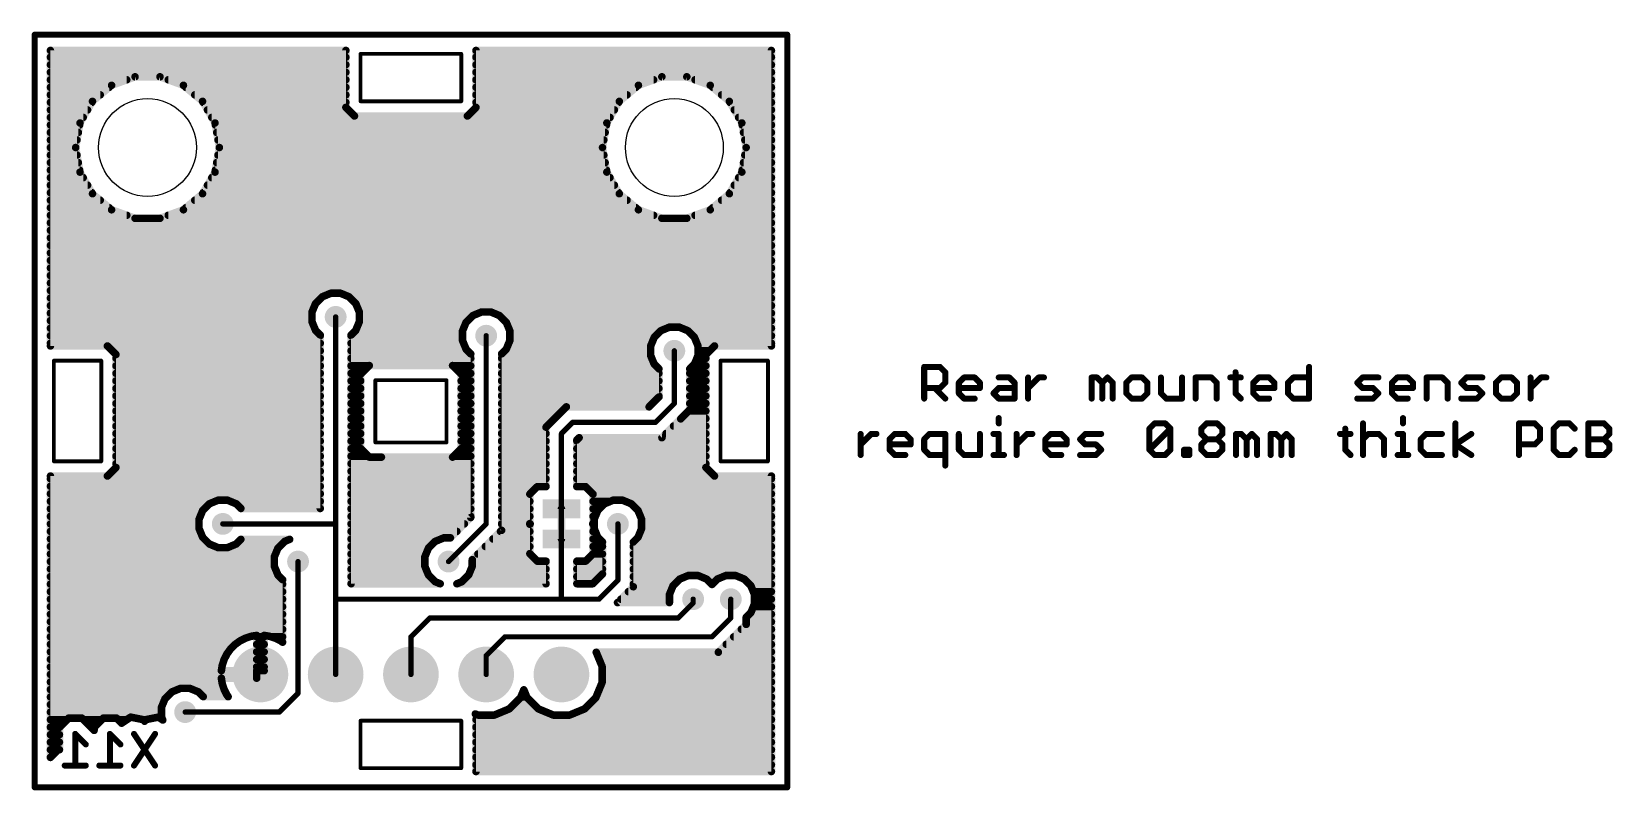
# Model space of a CAD drawing. Extents: x -0.1 to 53.2, y -0.1 to 25.5.
import ezdxf

# ---------------------------------------------------------------- set-up
doc = ezdxf.new("R2010")
doc.units = 0
for name, color, linetype in [('16', 175, 'CONTINUOUS'), ('17', 82, 'CONTINUOUS'), ('18', 82, 'CONTINUOUS'), ('20', 7, 'CONTINUOUS')]:
    doc.layers.add(name, color=color, linetype=linetype)

# ---------------------------------------------------------------- blocks, each defined once
blk = doc.blocks.new('ROUNDP')
at = {"const_width": 0.5}
blk.add_lwpolyline([(0, -0.25, 1), (0, 0.25, 1), (0, -0.25)], format="xyb", dxfattribs=at)
blk = doc.blocks.new('RECT')
blk.add_solid([(-0.5, -0.5), (0.5, -0.5), (-0.5, 0.5), (0.5, 0.5)])
blk = doc.blocks.new('ROUNDV')
at = {"const_width": 0.5}
blk.add_lwpolyline([(0, -0.25, 1), (0, 0.25, 1), (0, -0.25)], format="xyb", dxfattribs=at)

msp = doc.modelspace()

# ---------------------------------------------------------------- linework, layer by layer
at = {"layer": '16'}
for points, const_width in [([(0.5334, 14.8953), (0.5334, 24.8666)], 0.254), ([(0.5334, 24.8666), (10.5047, 24.8666)], 0.254), ([(0.5334, 24.638), (10.5047, 24.638)], 0.254), ([(10.5047, 24.8666), (10.5047, 22.9448)], 0.254), ([(14.8953, 22.9448), (14.8953, 24.8666)], 0.254), ([(14.8953, 24.8666), (24.8666, 24.8666)], 0.254), ([(14.8953, 24.638), (24.8666, 24.638)], 0.254), ([(24.8666, 24.8666), (24.8666, 14.8953)], 0.254), ([(0.5334, 24.384), (10.5047, 24.384)], 0.254), ([(0.5334, 24.13), (10.5047, 24.13)], 0.254), ([(3.389, 23.9776), (2.5978, 23.6896)], 0.254), ([(4.231, 23.9776), (3.389, 23.9776)], 0.254), ([(5.0222, 23.6896), (4.231, 23.9776)], 0.254), ([(14.8953, 24.384), (24.8666, 24.384)], 0.254), ([(14.8953, 24.13), (24.8666, 24.13)], 0.254), ([(21.169, 23.9776), (20.3778, 23.6896)], 0.254), ([(22.011, 23.9776), (21.169, 23.9776)], 0.254), ([(22.8022, 23.6896), (22.011, 23.9776)], 0.254), ([(0.5334, 23.876), (3.1099, 23.876)], 0.254), ([(0.5334, 23.622), (2.5172, 23.622)], 0.254), ([(0.5334, 23.368), (2.2145, 23.368)], 0.254), ([(2.5978, 23.6896), (1.9528, 23.1484)], 0.254), ([(2.5978, 23.6896), (2.5978, 23.6896)], 0.254), ([(4.5101, 23.876), (10.5047, 23.876)], 0.254), ([(5.6672, 23.1484), (5.0222, 23.6896)], 0.254), ([(5.0222, 23.6896), (5.0222, 23.6896)], 0.254), ([(5.1028, 23.622), (10.5047, 23.622)], 0.254), ([(5.4055, 23.368), (10.5047, 23.368)], 0.254), ([(14.8953, 23.876), (20.8899, 23.876)], 0.254), ([(14.8953, 23.622), (20.2972, 23.622)], 0.254), ([(14.8953, 23.368), (19.9945, 23.368)], 0.254), ([(20.3778, 23.6896), (19.7328, 23.1484)], 0.254), ([(20.3778, 23.6896), (20.3778, 23.6896)], 0.254), ([(22.2901, 23.876), (24.8666, 23.876)], 0.254), ([(23.4472, 23.1484), (22.8022, 23.6896)], 0.254), ([(22.8022, 23.6896), (22.8022, 23.6896)], 0.254), ([(22.8828, 23.622), (24.8666, 23.622)], 0.254), ([(23.1855, 23.368), (24.8666, 23.368)], 0.254), ([(0.5334, 23.114), (1.9329, 23.114)], 0.254), ([(0.5334, 22.86), (1.7863, 22.86)], 0.254), ([(1.9528, 23.1484), (1.5318, 22.4192)], 0.254), ([(1.9528, 23.1484), (1.9528, 23.1484)], 0.254), ([(1.9528, 23.1484), (1.9528, 23.1484)], 0.254), ([(6.0882, 22.4192), (5.6672, 23.1484)], 0.254), ([(5.6672, 23.1484), (5.6672, 23.1484)], 0.254), ([(5.6871, 23.114), (10.5047, 23.114)], 0.254), ([(5.8337, 22.86), (10.5895, 22.86)], 0.254), ([(10.5047, 22.9448), (10.7948, 22.6547)], 0.254), ([(14.6052, 22.6547), (14.8953, 22.9448)], 0.254), ([(14.8105, 22.86), (19.5663, 22.86)], 0.254), ([(14.8953, 23.114), (19.7129, 23.114)], 0.254), ([(19.7328, 23.1484), (19.3118, 22.4192)], 0.254), ([(19.7328, 23.1484), (19.7328, 23.1484)], 0.254), ([(19.7328, 23.1484), (19.7328, 23.1484)], 0.254), ([(23.8682, 22.4192), (23.4472, 23.1484)], 0.254), ([(23.4472, 23.1484), (23.4472, 23.1484)], 0.254), ([(23.4671, 23.114), (24.8666, 23.114)], 0.254), ([(23.6137, 22.86), (24.8666, 22.86)], 0.254), ([(0.5334, 22.606), (1.6396, 22.606)], 0.254), ([(0.5334, 22.352), (1.5199, 22.352)], 0.254), ([(1.5318, 22.4192), (1.3856, 21.59)], 0.254), ([(1.5318, 22.4192), (1.5318, 22.4192)], 0.254), ([(5.9804, 22.606), (19.4196, 22.606)], 0.254), ([(6.2344, 21.59), (6.0882, 22.4192)], 0.254), ([(6.0882, 22.4192), (6.0882, 22.4192)], 0.254), ([(6.1001, 22.352), (19.2999, 22.352)], 0.254), ([(10.7948, 22.6547), (14.6052, 22.6547)], 0.254), ([(19.3118, 22.4192), (19.1656, 21.59)], 0.254), ([(19.3118, 22.4192), (19.3118, 22.4192)], 0.254), ([(23.7604, 22.606), (24.8666, 22.606)], 0.254), ([(24.0144, 21.59), (23.8682, 22.4192)], 0.254), ([(23.8682, 22.4192), (23.8682, 22.4192)], 0.254), ([(23.8801, 22.352), (24.8666, 22.352)], 0.254), ([(0.5334, 22.098), (1.4751, 22.098)], 0.254), ([(0.5334, 21.844), (1.4304, 21.844)], 0.254), ([(6.1449, 22.098), (19.2551, 22.098)], 0.254), ([(6.1896, 21.844), (19.2104, 21.844)], 0.254), ([(23.9249, 22.098), (24.8666, 22.098)], 0.254), ([(23.9696, 21.844), (24.8666, 21.844)], 0.254), ([(0.5334, 21.59), (1.3856, 21.59)], 0.254), ([(0.5334, 21.336), (1.4304, 21.336)], 0.254), ([(1.3856, 21.59), (1.3856, 21.59)], 0.254), ([(1.3856, 21.59), (1.5318, 20.7608)], 0.254), ([(6.0882, 20.7608), (6.2344, 21.59)], 0.254), ([(6.1896, 21.336), (19.2104, 21.336)], 0.254), ([(6.2344, 21.59), (6.2344, 21.59)], 0.254), ([(6.2344, 21.59), (19.1656, 21.59)], 0.254), ([(19.1656, 21.59), (19.1656, 21.59)], 0.254), ([(19.1656, 21.59), (19.3118, 20.7608)], 0.254), ([(23.8682, 20.7608), (24.0144, 21.59)], 0.254), ([(23.9696, 21.336), (24.8666, 21.336)], 0.254), ([(24.0144, 21.59), (24.0144, 21.59)], 0.254), ([(24.0144, 21.59), (24.8666, 21.59)], 0.254), ([(0.5334, 21.082), (1.4751, 21.082)], 0.254), ([(0.5334, 20.828), (1.5199, 20.828)], 0.254), ([(1.5318, 20.7608), (1.5318, 20.7608)], 0.254), ([(1.5318, 20.7608), (1.9528, 20.0316)], 0.254), ([(5.6672, 20.0316), (6.0882, 20.7608)], 0.254), ([(6.0882, 20.7608), (6.0882, 20.7608)], 0.254), ([(6.1001, 20.828), (19.2999, 20.828)], 0.254), ([(6.1449, 21.082), (19.2551, 21.082)], 0.254), ([(19.3118, 20.7608), (19.3118, 20.7608)], 0.254), ([(19.3118, 20.7608), (19.7328, 20.0316)], 0.254), ([(23.4472, 20.0316), (23.8682, 20.7608)], 0.254), ([(23.8682, 20.7608), (23.8682, 20.7608)], 0.254), ([(23.8801, 20.828), (24.8666, 20.828)], 0.254), ([(23.9249, 21.082), (24.8666, 21.082)], 0.254), ([(0.5334, 20.574), (1.6396, 20.574)], 0.254), ([(0.5334, 20.32), (1.7863, 20.32)], 0.254), ([(5.8337, 20.32), (19.5663, 20.32)], 0.254), ([(5.9804, 20.574), (19.4196, 20.574)], 0.254), ([(23.6137, 20.32), (24.8666, 20.32)], 0.254), ([(23.7604, 20.574), (24.8666, 20.574)], 0.254), ([(0.5334, 20.066), (1.9329, 20.066)], 0.254), ([(0.5334, 19.812), (2.2145, 19.812)], 0.254), ([(1.9528, 20.0316), (1.9528, 20.0316)], 0.254), ([(1.9528, 20.0316), (2.5978, 19.4904)], 0.254), ([(5.0222, 19.4904), (5.6672, 20.0316)], 0.254), ([(5.4055, 19.812), (19.9945, 19.812)], 0.254), ([(5.6672, 20.0316), (5.6672, 20.0316)], 0.254), ([(5.6672, 20.0316), (5.6672, 20.0316)], 0.254), ([(5.6871, 20.066), (19.7129, 20.066)], 0.254), ([(19.7328, 20.0316), (19.7328, 20.0316)], 0.254), ([(19.7328, 20.0316), (20.3778, 19.4904)], 0.254), ([(22.8022, 19.4904), (23.4472, 20.0316)], 0.254), ([(23.1855, 19.812), (24.8666, 19.812)], 0.254), ([(23.4472, 20.0316), (23.4472, 20.0316)], 0.254), ([(23.4472, 20.0316), (23.4472, 20.0316)], 0.254), ([(23.4671, 20.066), (24.8666, 20.066)], 0.254), ([(0.5334, 19.558), (2.5172, 19.558)], 0.254), ([(0.5334, 19.304), (3.1099, 19.304)], 0.254), ([(2.5978, 19.4904), (2.5978, 19.4904)], 0.254), ([(2.5978, 19.4904), (3.389, 19.2024)], 0.254), ([(3.389, 19.2024), (3.5891, 19.2024)], 0.254), ([(3.5891, 19.2024), (4.231, 19.2024)], 0.254), ([(4.231, 19.2024), (5.0222, 19.4904)], 0.254), ([(4.5101, 19.304), (20.8899, 19.304)], 0.254), ([(5.0222, 19.4904), (5.0222, 19.4904)], 0.254), ([(5.1028, 19.558), (20.2972, 19.558)], 0.254), ([(20.3778, 19.4904), (20.3778, 19.4904)], 0.254), ([(20.3778, 19.4904), (21.169, 19.2024)], 0.254), ([(21.169, 19.2024), (21.3691, 19.2024)], 0.254), ([(21.3691, 19.2024), (22.011, 19.2024)], 0.254), ([(22.011, 19.2024), (22.8022, 19.4904)], 0.254), ([(22.2901, 19.304), (24.8666, 19.304)], 0.254), ([(22.8022, 19.4904), (22.8022, 19.4904)], 0.254), ([(22.8828, 19.558), (24.8666, 19.558)], 0.254), ([(0.5334, 19.05), (24.8666, 19.05)], 0.254), ([(0.5334, 18.796), (24.8666, 18.796)], 0.254), ([(0.5334, 18.542), (24.8666, 18.542)], 0.254), ([(0.5334, 18.288), (24.8666, 18.288)], 0.254), ([(0.5334, 18.034), (24.8666, 18.034)], 0.254), ([(0.5334, 17.78), (24.8666, 17.78)], 0.254), ([(0.5334, 17.526), (24.8666, 17.526)], 0.254), ([(0.5334, 17.272), (24.8666, 17.272)], 0.254), ([(0.5334, 17.018), (24.8666, 17.018)], 0.254), ([(0.5334, 16.764), (24.8666, 16.764)], 0.254), ([(0.5334, 16.51), (9.6635, 16.51)], 0.254), ([(9.7068, 16.5533), (9.4817, 16.3282)], 0.254), ([(10.0008, 16.6751), (9.7068, 16.5533)], 0.254), ([(10.3192, 16.6751), (10.0008, 16.6751)], 0.254), ([(10.6132, 16.5533), (10.3192, 16.6751)], 0.254), ([(10.8383, 16.3282), (10.6132, 16.5533)], 0.254), ([(10.6565, 16.51), (24.8666, 16.51)], 0.254), ([(0.5334, 16.256), (9.4518, 16.256)], 0.254), ([(0.5334, 16.002), (9.3599, 16.002)], 0.254), ([(9.4817, 16.3282), (9.3599, 16.0342)], 0.254), ([(9.3599, 16.0342), (9.3599, 15.7158)], 0.254), ([(10.9601, 16.0342), (10.8383, 16.3282)], 0.254), ([(10.8682, 16.256), (24.8666, 16.256)], 0.254), ([(10.9601, 15.7158), (10.9601, 16.0342)], 0.254), ([(10.9601, 16.002), (14.9889, 16.002)], 0.254), ([(14.7868, 15.9183), (14.5617, 15.6932)], 0.254), ([(15.0808, 16.0401), (14.7868, 15.9183)], 0.254), ([(15.3992, 16.0401), (15.0808, 16.0401)], 0.254), ([(15.6932, 15.9183), (15.3992, 16.0401)], 0.254), ([(15.4911, 16.002), (24.8666, 16.002)], 0.254), ([(15.9183, 15.6932), (15.6932, 15.9183)], 0.254), ([(0.5334, 15.748), (9.3599, 15.748)], 0.254), ([(0.5334, 15.494), (9.4518, 15.494)], 0.254), ([(9.3599, 15.7158), (9.4817, 15.4218)], 0.254), ([(9.4817, 15.4218), (9.6393, 15.2642)], 0.254), ([(10.16, 8.89), (10.16, 15.875)], 0.1778), ([(10.6807, 15.2642), (10.8383, 15.4218)], 0.254), ([(10.8383, 15.4218), (10.9601, 15.7158)], 0.254), ([(10.8682, 15.494), (14.4792, 15.494)], 0.254), ([(10.9601, 15.748), (14.6165, 15.748)], 0.254), ([(14.5617, 15.6932), (14.4399, 15.3992)], 0.254), ([(14.4399, 15.3992), (14.4399, 15.0808)], 0.254), ([(15.8635, 15.748), (24.8666, 15.748)], 0.254), ([(16.0401, 15.3992), (15.9183, 15.6932)], 0.254), ([(16.0008, 15.494), (21.3389, 15.494)], 0.254), ([(16.0401, 15.0808), (16.0401, 15.3992)], 0.254), ([(21.1368, 15.4103), (20.9117, 15.1852)], 0.254), ([(21.4308, 15.5321), (21.1368, 15.4103)], 0.254), ([(21.7492, 15.5321), (21.4308, 15.5321)], 0.254), ([(22.0432, 15.4103), (21.7492, 15.5321)], 0.254), ([(21.8411, 15.494), (24.8666, 15.494)], 0.254), ([(22.2683, 15.1852), (22.0432, 15.4103)], 0.254), ([(0.5334, 15.24), (9.6393, 15.24)], 0.254), ([(0.5334, 14.986), (9.6393, 14.986)], 0.254), ([(2.4552, 14.8953), (0.5334, 14.8953)], 0.254), ([(2.7453, 14.6052), (2.4552, 14.8953)], 0.254), ([(9.6393, 15.2642), (9.6393, 9.4107)], 0.254), ([(10.6807, 6.8707), (10.6807, 15.2642)], 0.254), ([(10.6807, 15.24), (14.4399, 15.24)], 0.254), ([(10.6807, 14.986), (14.4792, 14.986)], 0.254), ([(14.4399, 15.0808), (14.5617, 14.7868)], 0.254), ([(15.24, 15.24), (15.24, 8.89)], 0.1778), ([(15.9183, 14.7868), (16.0401, 15.0808)], 0.254), ([(16.0008, 14.986), (20.8292, 14.986)], 0.254), ([(16.0401, 15.24), (20.9665, 15.24)], 0.254), ([(20.9117, 15.1852), (20.7899, 14.8912)], 0.254), ([(20.7899, 14.8912), (20.7899, 14.5728)], 0.254), ([(22.2135, 15.24), (24.8666, 15.24)], 0.254), ([(22.3901, 14.8912), (22.2683, 15.1852)], 0.254), ([(22.3508, 14.986), (24.8666, 14.986)], 0.254), ([(22.3901, 14.5728), (22.3901, 14.8912)], 0.254), ([(22.9448, 14.8953), (22.6547, 14.6052)], 0.254), ([(24.8666, 14.8953), (22.9448, 14.8953)], 0.254), ([(2.6185, 14.732), (9.6393, 14.732)], 0.254), ([(2.7453, 10.7948), (2.7453, 14.6052)], 0.254), ([(2.7453, 14.478), (9.6393, 14.478)], 0.254), ([(10.6807, 14.732), (14.6165, 14.732)], 0.254), ([(10.6807, 14.478), (14.7193, 14.478)], 0.254), ([(14.5617, 14.7868), (14.7193, 14.6292)], 0.254), ([(14.7193, 14.6292), (14.7193, 9.1057)], 0.254), ([(15.7607, 14.6292), (15.9183, 14.7868)], 0.254), ([(15.7607, 8.6743), (15.7607, 14.6292)], 0.254), ([(15.7607, 14.478), (20.8292, 14.478)], 0.254), ([(15.8635, 14.732), (20.7899, 14.732)], 0.254), ([(20.7899, 14.5728), (20.9117, 14.2788)], 0.254), ([(20.9117, 14.2788), (21.0693, 14.1212)], 0.254), ([(21.59, 12.954), (21.59, 14.732)], 0.1778), ([(22.1107, 14.1212), (22.2683, 14.2788)], 0.254), ([(22.2683, 14.2788), (22.3901, 14.5728)], 0.254), ([(22.3508, 14.478), (22.6547, 14.478)], 0.254), ([(22.3901, 14.732), (22.7815, 14.732)], 0.254), ([(22.6547, 14.6052), (22.6547, 10.7948)], 0.254), ([(2.7453, 14.224), (9.6393, 14.224)], 0.254), ([(2.7453, 13.97), (9.6393, 13.97)], 0.254), ([(10.6807, 14.224), (11.2855, 14.224)], 0.254), ([(10.6807, 13.97), (11.0315, 13.97)], 0.254), ([(11.2948, 14.2333), (11.0047, 13.9432)], 0.254), ([(11.0047, 13.9432), (11.0047, 11.4328)], 0.254), ([(14.1052, 14.2333), (11.2948, 14.2333)], 0.254), ([(14.3953, 13.9432), (14.1052, 14.2333)], 0.254), ([(14.1145, 14.224), (14.7193, 14.224)], 0.254), ([(14.3685, 13.97), (14.7193, 13.97)], 0.254), ([(14.3953, 11.4328), (14.3953, 13.9432)], 0.254), ([(15.7607, 14.224), (20.9665, 14.224)], 0.254), ([(15.7607, 13.97), (21.0693, 13.97)], 0.254), ([(21.0693, 14.1212), (21.0693, 13.1697)], 0.254), ([(22.1107, 12.7383), (22.1107, 14.1212)], 0.254), ([(22.1107, 13.97), (22.6547, 13.97)], 0.254), ([(22.2135, 14.224), (22.6547, 14.224)], 0.254), ([(2.7453, 13.716), (9.6393, 13.716)], 0.254), ([(2.7453, 13.462), (9.6393, 13.462)], 0.254), ([(10.6807, 13.716), (11.0047, 13.716)], 0.254), ([(10.6807, 13.462), (11.0047, 13.462)], 0.254), ([(14.3953, 13.716), (14.7193, 13.716)], 0.254), ([(14.3953, 13.462), (14.7193, 13.462)], 0.254), ([(15.7607, 13.716), (21.0693, 13.716)], 0.254), ([(15.7607, 13.462), (21.0693, 13.462)], 0.254), ([(22.1107, 13.716), (22.6547, 13.716)], 0.254), ([(22.1107, 13.462), (22.6547, 13.462)], 0.254), ([(2.7453, 13.208), (9.6393, 13.208)], 0.254), ([(2.7453, 12.954), (9.6393, 12.954)], 0.254), ([(2.7453, 12.7), (9.6393, 12.7)], 0.254), ([(10.6807, 13.208), (11.0047, 13.208)], 0.254), ([(10.6807, 12.954), (11.0047, 12.954)], 0.254), ([(10.6807, 12.7), (11.0047, 12.7)], 0.254), ([(14.3953, 13.208), (14.7193, 13.208)], 0.254), ([(14.3953, 12.954), (14.7193, 12.954)], 0.254), ([(14.3953, 12.7), (14.7193, 12.7)], 0.254), ([(15.7607, 13.208), (21.0693, 13.208)], 0.254), ([(15.7607, 12.954), (20.8536, 12.954)], 0.254), ([(15.7607, 12.7), (17.8056, 12.7)], 0.254), ([(17.9453, 12.8397), (17.6403, 12.5347)], 0.254), ([(20.7393, 12.8397), (17.9453, 12.8397)], 0.254), ([(21.0693, 13.1697), (20.7393, 12.8397)], 0.254), ([(20.955, 12.319), (21.59, 12.954)], 0.1778), ([(21.8057, 12.4333), (22.1107, 12.7383)], 0.254), ([(22.0724, 12.7), (22.6547, 12.7)], 0.254), ([(22.1107, 13.208), (22.6547, 13.208)], 0.254), ([(22.1107, 12.954), (22.6547, 12.954)], 0.254), ([(2.7453, 12.446), (9.6393, 12.446)], 0.254), ([(2.7453, 12.192), (9.6393, 12.192)], 0.254), ([(10.6807, 12.446), (11.0047, 12.446)], 0.254), ([(10.6807, 12.192), (11.0047, 12.192)], 0.254), ([(14.3953, 12.446), (14.7193, 12.446)], 0.254), ([(14.3953, 12.192), (14.7193, 12.192)], 0.254), ([(15.7607, 12.446), (17.5516, 12.446)], 0.254), ([(15.7607, 12.192), (17.2976, 12.192)], 0.254), ([(17.6403, 12.5347), (17.2593, 12.1537)], 0.254), ([(17.2593, 12.1537), (17.2593, 10.1473)], 0.254), ([(17.78, 11.938), (18.161, 12.319)], 0.1778), ([(18.161, 12.319), (20.955, 12.319)], 0.1778), ([(21.1707, 11.7983), (21.8057, 12.4333)], 0.254), ([(21.5644, 12.192), (22.6547, 12.192)], 0.254), ([(21.8184, 12.446), (22.6547, 12.446)], 0.254), ([(2.7453, 11.938), (9.6393, 11.938)], 0.254), ([(2.7453, 11.684), (9.6393, 11.684)], 0.254), ([(10.6807, 11.938), (11.0047, 11.938)], 0.254), ([(10.6807, 11.684), (11.0047, 11.684)], 0.254), ([(14.3953, 11.938), (14.7193, 11.938)], 0.254), ([(14.3953, 11.684), (14.7193, 11.684)], 0.254), ([(15.7607, 11.938), (17.2593, 11.938)], 0.254), ([(15.7607, 11.684), (17.2593, 11.684)], 0.254), ([(17.78, 9.398), (17.78, 11.938)], 0.1778), ([(18.3007, 11.7223), (18.3767, 11.7983)], 0.254), ([(18.3007, 10.1473), (18.3007, 11.7223)], 0.254), ([(18.3007, 11.684), (22.6547, 11.684)], 0.254), ([(18.3767, 11.7983), (21.1707, 11.7983)], 0.254), ([(21.3104, 11.938), (22.6547, 11.938)], 0.254), ([(2.7453, 11.43), (9.6393, 11.43)], 0.254), ([(2.7453, 11.176), (9.6393, 11.176)], 0.254), ([(10.6807, 11.43), (11.0075, 11.43)], 0.254), ([(10.6807, 11.176), (11.2615, 11.176)], 0.254), ([(11.0047, 11.4328), (11.2948, 11.1427)], 0.254), ([(11.2948, 11.1427), (11.7052, 11.1427)], 0.254), ([(11.7052, 11.1427), (14.1052, 11.1427)], 0.254), ([(14.1052, 11.1427), (14.3953, 11.4328)], 0.254), ([(14.1385, 11.176), (14.7193, 11.176)], 0.254), ([(14.3925, 11.43), (14.7193, 11.43)], 0.254), ([(15.7607, 11.43), (17.2593, 11.43)], 0.254), ([(15.7607, 11.176), (17.2593, 11.176)], 0.254), ([(18.3007, 11.43), (22.6547, 11.43)], 0.254), ([(18.3007, 11.176), (22.6547, 11.176)], 0.254), ([(2.4552, 10.5047), (2.7453, 10.7948)], 0.254), ([(2.6185, 10.668), (9.6393, 10.668)], 0.254), ([(2.7453, 10.922), (9.6393, 10.922)], 0.254), ([(10.6807, 10.922), (14.7193, 10.922)], 0.254), ([(10.6807, 10.668), (14.7193, 10.668)], 0.254), ([(15.7607, 10.922), (17.2593, 10.922)], 0.254), ([(15.7607, 10.668), (17.2593, 10.668)], 0.254), ([(18.3007, 10.922), (22.6547, 10.922)], 0.254), ([(18.3007, 10.668), (22.7815, 10.668)], 0.254), ([(22.6547, 10.7948), (22.9448, 10.5047)], 0.254), ([(0.5334, 1.0094), (0.5334, 10.5047)], 0.254), ([(0.5334, 10.5047), (2.4552, 10.5047)], 0.254), ([(0.5334, 10.414), (9.6393, 10.414)], 0.254), ([(0.5334, 10.16), (9.6393, 10.16)], 0.254), ([(10.6807, 10.414), (14.7193, 10.414)], 0.254), ([(10.6807, 10.16), (14.7193, 10.16)], 0.254), ([(15.7607, 10.414), (17.2593, 10.414)], 0.254), ([(15.7607, 10.16), (17.2593, 10.16)], 0.254), ([(16.9661, 10.1473), (16.7132, 9.8944)], 0.254), ([(17.2593, 10.1473), (16.9661, 10.1473)], 0.254), ([(18.3007, 10.414), (24.8666, 10.414)], 0.254), ([(18.3007, 10.16), (24.8666, 10.16)], 0.254), ([(18.5939, 10.1473), (18.3007, 10.1473)], 0.254), ([(18.8468, 9.8944), (18.5939, 10.1473)], 0.254), ([(22.9448, 10.5047), (24.8666, 10.5047)], 0.254), ([(24.8666, 10.5047), (24.8666, 0.5334)], 0.254), ([(0.5334, 9.906), (9.6393, 9.906)], 0.254), ([(0.5334, 9.652), (6.0989, 9.652)], 0.254), ([(5.8968, 9.5683), (5.6717, 9.3432)], 0.254), ([(6.1908, 9.6901), (5.8968, 9.5683)], 0.254), ([(6.5091, 9.6901), (6.1908, 9.6901)], 0.254), ([(6.8032, 9.5683), (6.5091, 9.6901)], 0.254), ([(6.6011, 9.652), (9.6393, 9.652)], 0.254), ([(6.9608, 9.4107), (6.8032, 9.5683)], 0.254), ([(10.6807, 9.906), (14.7193, 9.906)], 0.254), ([(10.6807, 9.652), (14.7193, 9.652)], 0.254), ([(15.7607, 9.906), (16.7248, 9.906)], 0.254), ([(15.7607, 9.652), (16.7132, 9.652)], 0.254), ([(16.7132, 9.8944), (16.7132, 8.9016)], 0.254), ([(18.8352, 9.906), (24.8666, 9.906)], 0.254), ([(18.8468, 8.9016), (18.8468, 9.8944)], 0.254), ([(18.8468, 9.652), (19.4339, 9.652)], 0.254), ([(19.2318, 9.5683), (19.0067, 9.3432)], 0.254), ([(19.5258, 9.6901), (19.2318, 9.5683)], 0.254), ([(19.8442, 9.6901), (19.5258, 9.6901)], 0.254), ([(20.1382, 9.5683), (19.8442, 9.6901)], 0.254), ([(19.9361, 9.652), (24.8666, 9.652)], 0.254), ([(20.3633, 9.3432), (20.1382, 9.5683)], 0.254), ([(0.5334, 9.398), (5.7265, 9.398)], 0.254), ([(0.5334, 9.144), (5.5892, 9.144)], 0.254), ([(5.6717, 9.3432), (5.5499, 9.0492)], 0.254), ([(5.5499, 9.0492), (5.5499, 8.7308)], 0.254), ([(9.6393, 9.4107), (6.9608, 9.4107)], 0.254), ([(10.6807, 9.398), (14.7193, 9.398)], 0.254), ([(10.6807, 9.144), (14.7193, 9.144)], 0.254), ([(14.7193, 9.1057), (14.0337, 8.4201)], 0.254), ([(15.7607, 9.398), (16.7132, 9.398)], 0.254), ([(15.7607, 9.144), (16.7132, 9.144)], 0.254), ([(17.78, 9.398), (17.78, 8.382)], 0.254), ([(17.78, 9.398), (17.78, 8.382)], 0.254), ([(17.78, 9.398), (17.78, 6.35)], 0.1778), ([(18.8468, 9.398), (19.0615, 9.398)], 0.254), ([(18.8468, 9.144), (18.9242, 9.144)], 0.254), ([(19.0067, 9.3432), (18.8849, 9.0492)], 0.254), ([(18.8849, 9.0492), (18.8849, 8.7308)], 0.254), ([(20.3085, 9.398), (24.8666, 9.398)], 0.254), ([(20.4851, 9.0492), (20.3633, 9.3432)], 0.254), ([(20.4458, 9.144), (24.8666, 9.144)], 0.254), ([(20.4851, 8.7308), (20.4851, 9.0492)], 0.254), ([(0.5334, 8.89), (5.5499, 8.89)], 0.254), ([(0.5334, 8.636), (5.5892, 8.636)], 0.254), ([(5.5499, 8.7308), (5.6717, 8.4368)], 0.254), ([(5.6717, 8.4368), (5.8968, 8.2117)], 0.254), ([(6.35, 8.89), (10.16, 8.89)], 0.1778), ([(10.16, 6.35), (10.16, 8.89)], 0.1778), ([(10.6807, 8.89), (14.5036, 8.89)], 0.254), ([(10.6807, 8.636), (14.2496, 8.636)], 0.254), ([(13.8108, 8.4201), (13.5168, 8.2983)], 0.254), ([(14.0337, 8.4201), (13.8108, 8.4201)], 0.254), ([(15.24, 8.89), (13.97, 7.62)], 0.1778), ([(14.7701, 7.6837), (15.7607, 8.6743)], 0.254), ([(15.7224, 8.636), (16.7132, 8.636)], 0.254), ([(15.7607, 8.89), (16.7248, 8.89)], 0.254), ([(16.7132, 8.9016), (16.7248, 8.89)], 0.254), ([(16.7248, 8.89), (16.7132, 8.8784)], 0.254), ([(16.7132, 8.8784), (16.7132, 7.8856)], 0.254), ([(18.8352, 8.89), (18.8468, 8.9016)], 0.254), ([(18.8468, 8.8784), (18.8352, 8.89)], 0.254), ([(18.8352, 8.89), (18.8849, 8.89)], 0.254), ([(18.8468, 7.8856), (18.8468, 8.8784)], 0.254), ([(18.8468, 8.636), (18.9242, 8.636)], 0.254), ([(18.8849, 8.7308), (19.0067, 8.4368)], 0.254), ([(19.0067, 8.4368), (19.1643, 8.2792)], 0.254), ([(19.685, 6.985), (19.685, 8.89)], 0.1778), ([(20.2057, 8.2792), (20.3633, 8.4368)], 0.254), ([(20.3633, 8.4368), (20.4851, 8.7308)], 0.254), ([(20.4458, 8.636), (24.8666, 8.636)], 0.254), ([(20.4851, 8.89), (24.8666, 8.89)], 0.254), ([(0.5334, 8.382), (5.7265, 8.382)], 0.254), ([(0.5334, 8.128), (6.0989, 8.128)], 0.254), ([(5.8968, 8.2117), (6.1908, 8.0899)], 0.254), ([(6.1908, 8.0899), (6.5091, 8.0899)], 0.254), ([(6.5091, 8.0899), (6.8032, 8.2117)], 0.254), ([(6.6011, 8.128), (8.2665, 8.128)], 0.254), ([(6.8032, 8.2117), (6.9608, 8.3693)], 0.254), ([(6.9608, 8.3693), (8.6082, 8.3693)], 0.254), ([(8.2117, 8.0732), (8.0899, 7.7792)], 0.254), ([(8.4368, 8.2983), (8.2117, 8.0732)], 0.254), ([(8.6082, 8.3693), (8.4368, 8.2983)], 0.254), ([(10.6807, 8.382), (13.7189, 8.382)], 0.254), ([(10.6807, 8.128), (13.3465, 8.128)], 0.254), ([(13.2917, 8.0732), (13.1699, 7.7792)], 0.254), ([(13.5168, 8.2983), (13.2917, 8.0732)], 0.254), ([(15.2144, 8.128), (16.7132, 8.128)], 0.254), ([(15.4684, 8.382), (16.7132, 8.382)], 0.254), ([(16.7132, 7.8856), (16.9661, 7.6327)], 0.254), ([(18.5939, 7.6327), (18.8468, 7.8856)], 0.254), ([(18.8468, 8.382), (19.0615, 8.382)], 0.254), ([(18.8468, 8.128), (19.1643, 8.128)], 0.254), ([(19.1643, 8.2792), (19.1643, 7.2007)], 0.254), ([(20.2057, 6.7693), (20.2057, 8.2792)], 0.254), ([(20.2057, 8.128), (24.8666, 8.128)], 0.254), ([(20.3085, 8.382), (24.8666, 8.382)], 0.254), ([(0.5334, 7.874), (8.1292, 7.874)], 0.254), ([(0.5334, 7.62), (8.0899, 7.62)], 0.254), ([(0.5334, 7.366), (8.1292, 7.366)], 0.254), ([(8.0899, 7.7792), (8.0899, 7.4608)], 0.254), ([(8.0899, 7.4608), (8.2117, 7.1668)], 0.254), ([(8.89, 3.175), (8.89, 7.62)], 0.1778), ([(10.6807, 7.874), (13.2092, 7.874)], 0.254), ([(10.6807, 7.62), (13.1699, 7.62)], 0.254), ([(10.6807, 7.366), (13.2092, 7.366)], 0.254), ([(13.1699, 7.7792), (13.1699, 7.4608)], 0.254), ([(13.1699, 7.4608), (13.2917, 7.1668)], 0.254), ([(14.6483, 7.1668), (14.7701, 7.4608)], 0.254), ([(14.7308, 7.366), (17.2593, 7.366)], 0.254), ([(14.7701, 7.4608), (14.7701, 7.6837)], 0.254), ([(14.7701, 7.62), (17.2593, 7.62)], 0.254), ([(14.9604, 7.874), (16.7248, 7.874)], 0.254), ([(16.9661, 7.6327), (17.2593, 7.6327)], 0.254), ([(17.2593, 7.6327), (17.2593, 6.8707)], 0.254), ([(18.3007, 6.8707), (18.3007, 7.6327)], 0.254), ([(18.3007, 7.6327), (18.5939, 7.6327)], 0.254), ([(18.3007, 7.62), (19.1643, 7.62)], 0.254), ([(18.3007, 7.366), (19.1643, 7.366)], 0.254), ([(18.8352, 7.874), (19.1643, 7.874)], 0.254), ([(20.2057, 7.874), (24.8666, 7.874)], 0.254), ([(20.2057, 7.62), (24.8666, 7.62)], 0.254), ([(20.2057, 7.366), (24.8666, 7.366)], 0.254), ([(0.5334, 7.112), (8.2665, 7.112)], 0.254), ([(0.5334, 6.858), (8.3693, 6.858)], 0.254), ([(8.2117, 7.1668), (8.3693, 7.0092)], 0.254), ([(8.3693, 7.0092), (8.3693, 4.8982)], 0.254), ([(10.6807, 7.112), (13.3465, 7.112)], 0.254), ([(13.6882, 6.8707), (10.6807, 6.8707)], 0.254), ([(13.2917, 7.1668), (13.5168, 6.9417)], 0.254), ([(13.5168, 6.9417), (13.6882, 6.8707)], 0.254), ([(14.2518, 6.8707), (14.4232, 6.9417)], 0.254), ([(17.2593, 6.8707), (14.2518, 6.8707)], 0.254), ([(14.4232, 6.9417), (14.6483, 7.1668)], 0.254), ([(14.5935, 7.112), (17.2593, 7.112)], 0.254), ([(18.3007, 7.112), (19.0756, 7.112)], 0.254), ([(18.8343, 6.8707), (18.3007, 6.8707)], 0.254), ([(19.1643, 7.2007), (18.8343, 6.8707)], 0.254), ([(19.685, 6.985), (19.05, 6.35)], 0.1778), ([(20.2057, 7.112), (21.9739, 7.112)], 0.254), ([(20.2057, 6.858), (21.6015, 6.858)], 0.254), ([(21.7718, 7.0283), (21.5467, 6.8032)], 0.254), ([(22.0658, 7.1501), (21.7718, 7.0283)], 0.254), ([(22.3842, 7.1501), (22.0658, 7.1501)], 0.254), ([(22.6782, 7.0283), (22.3842, 7.1501)], 0.254), ([(22.4761, 7.112), (23.2439, 7.112)], 0.254), ([(22.86, 6.8465), (22.6782, 7.0283)], 0.254), ([(22.8485, 6.858), (22.8715, 6.858)], 0.254), ([(23.0418, 7.0283), (22.86, 6.8465)], 0.254), ([(23.3358, 7.1501), (23.0418, 7.0283)], 0.254), ([(23.6542, 7.1501), (23.3358, 7.1501)], 0.254), ([(23.9482, 7.0283), (23.6542, 7.1501)], 0.254), ([(23.7461, 7.112), (24.8666, 7.112)], 0.254), ([(24.1733, 6.8032), (23.9482, 7.0283)], 0.254), ([(24.1185, 6.858), (24.8666, 6.858)], 0.254), ([(0.5334, 6.604), (8.3693, 6.604)], 0.254), ([(0.5334, 6.35), (8.3693, 6.35)], 0.254), ([(10.16, 3.81), (10.16, 6.35)], 0.1778), ([(17.78, 6.35), (10.16, 6.35)], 0.1778), ([(19.05, 6.35), (17.78, 6.35)], 0.1778), ([(19.6721, 6.2357), (20.2057, 6.7693)], 0.254), ([(19.7864, 6.35), (21.4249, 6.35)], 0.254), ([(20.0404, 6.604), (21.4642, 6.604)], 0.254), ([(21.5467, 6.8032), (21.4249, 6.5091)], 0.254), ([(21.4249, 6.5091), (21.4249, 6.2357)], 0.254), ([(22.225, 6.35), (22.225, 6.223)], 0.1778), ([(23.495, 6.35), (23.495, 5.715)], 0.1778), ([(24.2951, 6.5091), (24.1733, 6.8032)], 0.254), ([(24.2558, 6.604), (24.8666, 6.604)], 0.254), ([(24.2951, 6.1908), (24.2951, 6.5091)], 0.254), ([(24.2951, 6.35), (24.8666, 6.35)], 0.254), ([(0.5334, 6.096), (8.3693, 6.096)], 0.254), ([(0.5334, 5.842), (8.3693, 5.842)], 0.254), ([(21.4249, 6.2357), (19.6721, 6.2357)], 0.254), ([(22.225, 6.223), (21.717, 5.715)], 0.1778), ([(24.0157, 5.7392), (24.1733, 5.8968)], 0.254), ([(24.1185, 5.842), (24.8666, 5.842)], 0.254), ([(24.1733, 5.8968), (24.2951, 6.1908)], 0.254), ([(24.2558, 6.096), (24.8666, 6.096)], 0.254), ([(0.5334, 5.588), (8.3693, 5.588)], 0.254), ([(0.5334, 5.334), (8.3693, 5.334)], 0.254), ([(13.335, 5.715), (12.7, 5.08)], 0.1778), ([(21.717, 5.715), (13.335, 5.715)], 0.1778), ([(23.495, 5.715), (22.86, 5.08)], 0.1778), ([(23.0757, 4.5593), (24.0157, 5.4993)], 0.254), ([(23.8504, 5.334), (24.8666, 5.334)], 0.254), ([(24.0157, 5.4993), (24.0157, 5.7392)], 0.254), ([(24.0157, 5.588), (24.8666, 5.588)], 0.254), ([(0.5334, 5.08), (7.2545, 5.08)], 0.254), ([(0.5334, 4.826), (6.7713, 4.826)], 0.254), ([(6.7596, 4.8174), (6.6126, 4.6704)], 0.254), ([(6.9277, 4.9396), (6.7596, 4.8174)], 0.254), ([(7.113, 5.034), (6.9277, 4.9396)], 0.254), ([(7.3107, 5.0983), (7.113, 5.034)], 0.254), ([(7.493, 5.1271), (7.3107, 5.0983)], 0.254), ([(7.493, 3.937), (7.493, 5.1271)], 0.254), ([(7.493, 5.08), (7.747, 5.08)], 0.254), ([(7.493, 4.826), (7.747, 4.826)], 0.254), ([(7.9293, 5.0983), (7.747, 5.1271)], 0.254), ([(7.747, 5.1271), (7.747, 3.937)], 0.254), ([(8.127, 5.034), (7.9293, 5.0983)], 0.254), ([(7.9855, 5.08), (8.3693, 5.08)], 0.254), ([(8.3123, 4.9396), (8.127, 5.034)], 0.254), ([(8.3693, 4.8982), (8.3123, 4.9396)], 0.254), ([(12.7, 5.08), (12.7, 3.81)], 0.1778), ([(15.875, 5.08), (15.24, 4.445)], 0.1778), ([(22.86, 5.08), (15.875, 5.08)], 0.1778), ([(23.3424, 4.826), (24.8666, 4.826)], 0.254), ([(23.5964, 5.08), (24.8666, 5.08)], 0.254), ([(0.5334, 4.572), (6.541, 4.572)], 0.254), ([(0.5334, 4.318), (6.3965, 4.318)], 0.254), ([(6.396, 4.317), (6.3317, 4.1193)], 0.254), ([(6.4904, 4.5023), (6.396, 4.317)], 0.254), ([(6.6126, 4.6704), (6.4904, 4.5023)], 0.254), ([(7.493, 4.572), (7.747, 4.572)], 0.254), ([(7.493, 4.318), (7.747, 4.318)], 0.254), ([(15.24, 4.445), (15.24, 3.81)], 0.1778), ([(19.1516, 4.0828), (18.9542, 4.5593)], 0.254), ([(18.9542, 4.5593), (23.0757, 4.5593)], 0.254), ([(19.0542, 4.318), (24.8666, 4.318)], 0.254), ([(23.0884, 4.572), (24.8666, 4.572)], 0.254), ([(0.5334, 4.064), (6.323, 4.064)], 0.254), ([(0.5334, 3.81), (7.493, 3.81)], 0.254), ([(6.3317, 4.1193), (6.3029, 3.937)], 0.254), ([(6.3029, 3.937), (7.493, 3.937)], 0.254), ([(7.493, 3.683), (6.3029, 3.683)], 0.254), ([(6.3029, 3.683), (6.3317, 3.5007)], 0.254), ([(7.493, 4.064), (7.747, 4.064)], 0.254), ([(7.747, 3.937), (7.493, 3.937)], 0.254), ([(7.493, 3.937), (7.493, 3.683)], 0.254), ([(19.1516, 3.5372), (19.1516, 4.0828)], 0.254), ([(19.1516, 4.064), (24.8666, 4.064)], 0.254), ([(19.1516, 3.81), (24.8666, 3.81)], 0.254), ([(0.5334, 3.556), (6.323, 3.556)], 0.254), ([(0.5334, 3.302), (4.8289, 3.302)], 0.254), ([(4.6268, 3.2183), (4.4017, 2.9932)], 0.254), ([(4.9208, 3.3401), (4.6268, 3.2183)], 0.254), ([(5.2392, 3.3401), (4.9208, 3.3401)], 0.254), ([(5.5332, 3.2183), (5.2392, 3.3401)], 0.254), ([(5.3311, 3.302), (6.3965, 3.302)], 0.254), ([(5.6908, 3.0607), (5.5332, 3.2183)], 0.254), ([(6.3317, 3.5007), (6.396, 3.303)], 0.254), ([(6.396, 3.303), (6.4904, 3.1177)], 0.254), ([(6.4904, 3.1177), (6.5318, 3.0607)], 0.254), ([(8.255, 2.54), (8.89, 3.175)], 0.1778), ([(16.4028, 3.0331), (16.51, 3.2919)], 0.254), ([(16.51, 3.2919), (16.6172, 3.0331)], 0.254), ([(18.9428, 3.0331), (19.1516, 3.5372)], 0.254), ([(19.0542, 3.302), (24.8666, 3.302)], 0.254), ([(19.1516, 3.556), (24.8666, 3.556)], 0.254), ([(0.5334, 3.048), (4.4565, 3.048)], 0.254), ([(0.5334, 2.794), (4.3192, 2.794)], 0.254), ([(4.4017, 2.9932), (4.2799, 2.6991)], 0.254), ([(4.2799, 2.6991), (4.2799, 2.3808)], 0.254), ([(6.5318, 3.0607), (5.6908, 3.0607)], 0.254), ([(15.5128, 2.4384), (16.0169, 2.6472)], 0.254), ([(16.0169, 2.6472), (16.4028, 3.0331)], 0.254), ([(16.1637, 2.794), (16.8563, 2.794)], 0.254), ([(16.409, 3.048), (16.611, 3.048)], 0.254), ([(16.6172, 3.0331), (17.0031, 2.6472)], 0.254), ([(17.0031, 2.6472), (17.5072, 2.4384)], 0.254), ([(18.0528, 2.4384), (18.5569, 2.6472)], 0.254), ([(18.5569, 2.6472), (18.9428, 3.0331)], 0.254), ([(18.7037, 2.794), (24.8666, 2.794)], 0.254), ([(18.949, 3.048), (24.8666, 3.048)], 0.254), ([(0.5334, 2.54), (4.2799, 2.54)], 0.254), ([(0.5334, 2.286), (1.0981, 2.286)], 0.254), ([(0.5334, 2.032), (0.8441, 2.032)], 0.254), ([(0.9914, 2.1792), (0.8374, 2.0253)], 0.254), ([(0.8374, 2.0253), (0.8374, 1.27)], 0.254), ([(1.1499, 2.3377), (0.9914, 2.1792)], 0.254), ([(1.5917, 2.3377), (1.1499, 2.3377)], 0.254), ([(1.8113, 2.1182), (1.5917, 2.3377)], 0.254), ([(1.6435, 2.286), (2.2675, 2.286)], 0.254), ([(1.9042, 2.0253), (1.8113, 2.1182)], 0.254), ([(1.8975, 2.032), (2.0135, 2.032)], 0.254), ([(2.0068, 1.9226), (1.9042, 2.0253)], 0.254), ([(1.9042, 2.0253), (1.9042, 2.0253)], 0.254), ([(2.1608, 2.1792), (2.0068, 2.0253)], 0.254), ([(2.0068, 2.0253), (2.0068, 1.9226)], 0.254), ([(2.3193, 2.3377), (2.1608, 2.1792)], 0.254), ([(2.7611, 2.3377), (2.3193, 2.3377)], 0.254), ([(2.9336, 2.1653), (2.7611, 2.3377)], 0.254), ([(2.8129, 2.286), (3.1146, 2.286)], 0.254), ([(3.2416, 2.3707), (2.9336, 2.1653)], 0.254), ([(3.675, 2.284), (3.2416, 2.3707)], 0.254), ([(3.6651, 2.286), (3.7541, 2.286)], 0.254), ([(3.7096, 2.2321), (3.675, 2.284)], 0.254), ([(3.7442, 2.284), (3.7096, 2.2321)], 0.254), ([(4.1775, 2.3707), (3.7442, 2.284)], 0.254), ([(4.3248, 2.2725), (4.1775, 2.3707)], 0.254), ([(4.2799, 2.3808), (4.3248, 2.2725)], 0.254), ([(4.3046, 2.286), (4.3192, 2.286)], 0.254), ([(5.08, 2.54), (8.255, 2.54)], 0.1778), ([(14.8953, 2.4552), (14.8731, 2.4774)], 0.254), ([(14.8731, 2.4774), (14.9672, 2.4384)], 0.254), ([(14.8953, 0.5334), (14.8953, 2.4552)], 0.254), ([(14.8953, 2.286), (24.8666, 2.286)], 0.254), ([(14.8953, 2.032), (24.8666, 2.032)], 0.254), ([(14.9672, 2.4384), (15.5128, 2.4384)], 0.254), ([(15.7581, 2.54), (17.2619, 2.54)], 0.254), ([(17.5072, 2.4384), (18.0528, 2.4384)], 0.254), ([(18.2981, 2.54), (24.8666, 2.54)], 0.254), ([(0.5334, 1.778), (0.8374, 1.778)], 0.254), ([(0.5334, 1.524), (0.8374, 1.524)], 0.254), ([(1.7267, 1.4484), (1.3708, 1.8043)], 0.2032), ([(1.3708, 1.8043), (1.3708, 0.7366)], 0.2032), ([(2.8961, 1.4484), (2.5402, 1.8043)], 0.2032), ([(2.5402, 1.8043), (2.5402, 0.7366)], 0.2032), ([(4.0655, 1.8043), (3.3537, 0.7366)], 0.2032), ([(3.3537, 1.8043), (4.0655, 0.7366)], 0.2032), ([(14.8953, 1.778), (24.8666, 1.778)], 0.254), ([(14.8953, 1.524), (24.8666, 1.524)], 0.254), ([(0.794, 1.27), (0.5334, 1.0094)], 0.254), ([(0.5334, 1.27), (0.8374, 1.27)], 0.254), ([(0.5334, 1.016), (0.54, 1.016)], 0.254), ([(0.8374, 1.27), (0.794, 1.27)], 0.254), ([(14.8953, 1.27), (24.8666, 1.27)], 0.254), ([(14.8953, 1.016), (24.8666, 1.016)], 0.254), ([(1.7267, 0.7366), (1.0149, 0.7366)], 0.2032), ([(2.8961, 0.7366), (2.1843, 0.7366)], 0.2032), ([(14.8953, 0.762), (24.8666, 0.762)], 0.254), ([(24.8666, 0.5334), (14.8953, 0.5334)], 0.254)]:
    msp.add_lwpolyline(points, dxfattribs=dict(at, const_width=const_width))
for points, const_width in [([(0.5969, 24.8666, 1), (0.4699, 24.8666)], 0.127), ([(0.5334, 24.9301, 1), (0.5334, 24.8031)], 0.127), ([(0.5334, 24.7015, 1), (0.5334, 24.5745)], 0.127), ([(10.5682, 24.8666, 1), (10.4412, 24.8666)], 0.127), ([(10.5047, 24.8031, 1), (10.5047, 24.9301)], 0.127), ([(10.5047, 24.5745, 1), (10.5047, 24.7015)], 0.127), ([(14.9588, 24.8666, 1), (14.8318, 24.8666)], 0.127), ([(14.8953, 24.9301, 1), (14.8953, 24.8031)], 0.127), ([(14.8953, 24.7015, 1), (14.8953, 24.5745)], 0.127), ([(24.9301, 24.8666, 1), (24.8031, 24.8666)], 0.127), ([(24.8666, 24.8031, 1), (24.8666, 24.9301)], 0.127), ([(24.8666, 24.5745, 1), (24.8666, 24.7015)], 0.127), ([(0.5334, 24.4475, 1), (0.5334, 24.3205)], 0.127), ([(0.5334, 24.1935, 1), (0.5334, 24.0665)], 0.127), ([(3.389, 24.0411, 1), (3.389, 23.9141)], 0.127), ([(3.4107, 23.9179, 1), (3.3673, 24.0373)], 0.127), ([(4.2527, 24.0373, 1), (4.2093, 23.9179)], 0.127), ([(4.231, 23.9141, 1), (4.231, 24.0411)], 0.127), ([(10.5047, 24.3205, 1), (10.5047, 24.4475)], 0.127), ([(10.5047, 24.0665, 1), (10.5047, 24.1935)], 0.127), ([(14.8953, 24.4475, 1), (14.8953, 24.3205)], 0.127), ([(14.8953, 24.1935, 1), (14.8953, 24.0665)], 0.127), ([(21.169, 24.0411, 1), (21.169, 23.9141)], 0.127), ([(21.1907, 23.9179, 1), (21.1473, 24.0373)], 0.127), ([(22.0327, 24.0373, 1), (21.9893, 23.9179)], 0.127), ([(22.011, 23.9141, 1), (22.011, 24.0411)], 0.127), ([(24.8666, 24.3205, 1), (24.8666, 24.4475)], 0.127), ([(24.8666, 24.0665, 1), (24.8666, 24.1935)], 0.127), ([(0.5334, 23.9395, 1), (0.5334, 23.8125)], 0.127), ([(0.5334, 23.6855, 1), (0.5334, 23.5585)], 0.127), ([(0.5334, 23.4315, 1), (0.5334, 23.3045)], 0.127), ([(2.2145, 23.3045, 1), (2.2145, 23.4315)], 0.127), ([(2.5172, 23.5585, 1), (2.5172, 23.6855)], 0.127), ([(2.5978, 23.7531, 1), (2.5978, 23.6261)], 0.127), ([(2.5761, 23.7493, 1), (2.6195, 23.6299)], 0.127), ([(2.6386, 23.641, 1), (2.557, 23.7383)], 0.127), ([(2.5978, 23.6261, 1), (2.5978, 23.7531)], 0.127), ([(3.1099, 23.8125, 1), (3.1099, 23.9395)], 0.127), ([(4.5101, 23.9395, 1), (4.5101, 23.8125)], 0.127), ([(5.063, 23.7383, 1), (4.9814, 23.641)], 0.127), ([(5.0222, 23.7531, 1), (5.0222, 23.6261)], 0.127), ([(5.0005, 23.6299, 1), (5.0439, 23.7493)], 0.127), ([(5.0222, 23.6261, 1), (5.0222, 23.7531)], 0.127), ([(5.1028, 23.6855, 1), (5.1028, 23.5585)], 0.127), ([(5.4055, 23.4315, 1), (5.4055, 23.3045)], 0.127), ([(10.5047, 23.8125, 1), (10.5047, 23.9395)], 0.127), ([(10.5047, 23.5585, 1), (10.5047, 23.6855)], 0.127), ([(10.5047, 23.3045, 1), (10.5047, 23.4315)], 0.127), ([(14.8953, 23.9395, 1), (14.8953, 23.8125)], 0.127), ([(14.8953, 23.6855, 1), (14.8953, 23.5585)], 0.127), ([(14.8953, 23.4315, 1), (14.8953, 23.3045)], 0.127), ([(19.9945, 23.3045, 1), (19.9945, 23.4315)], 0.127), ([(20.2972, 23.5585, 1), (20.2972, 23.6855)], 0.127), ([(20.3778, 23.7531, 1), (20.3778, 23.6261)], 0.127), ([(20.3561, 23.7493, 1), (20.3995, 23.6299)], 0.127), ([(20.4186, 23.641, 1), (20.337, 23.7383)], 0.127), ([(20.3778, 23.6261, 1), (20.3778, 23.7531)], 0.127), ([(20.8899, 23.8125, 1), (20.8899, 23.9395)], 0.127), ([(22.2901, 23.9395, 1), (22.2901, 23.8125)], 0.127), ([(22.843, 23.7383, 1), (22.7614, 23.641)], 0.127), ([(22.8022, 23.7531, 1), (22.8022, 23.6261)], 0.127), ([(22.7805, 23.6299, 1), (22.8239, 23.7493)], 0.127), ([(22.8022, 23.6261, 1), (22.8022, 23.7531)], 0.127), ([(22.8828, 23.6855, 1), (22.8828, 23.5585)], 0.127), ([(23.1855, 23.4315, 1), (23.1855, 23.3045)], 0.127), ([(24.8666, 23.8125, 1), (24.8666, 23.9395)], 0.127), ([(24.8666, 23.5585, 1), (24.8666, 23.6855)], 0.127), ([(24.8666, 23.3045, 1), (24.8666, 23.4315)], 0.127), ([(0.5334, 23.1775, 1), (0.5334, 23.0505)], 0.127), ([(0.5334, 22.9235, 1), (0.5334, 22.7965)], 0.127), ([(1.7863, 22.7965, 1), (1.7863, 22.9235)], 0.127), ([(1.9528, 23.2119, 1), (1.9528, 23.0849)], 0.127), ([(2.0163, 23.1484, 1), (1.8893, 23.1484)], 0.127), ([(1.912, 23.197, 1), (1.9936, 23.0998)], 0.127), ([(1.8893, 23.1484, 1), (2.0163, 23.1484)], 0.127), ([(2.0078, 23.1166, 1), (1.8978, 23.1801)], 0.127), ([(1.9329, 23.0505, 1), (1.9329, 23.1775)], 0.127), ([(1.9528, 23.0849, 1), (1.9528, 23.2119)], 0.127), ([(5.7222, 23.1801, 1), (5.6122, 23.1166)], 0.127), ([(5.7307, 23.1484, 1), (5.6037, 23.1484)], 0.127), ([(5.6037, 23.1484, 1), (5.7307, 23.1484)], 0.127), ([(5.6871, 23.1775, 1), (5.6871, 23.0505)], 0.127), ([(5.6264, 23.0997, 1), (5.708, 23.197)], 0.127), ([(5.8337, 22.9235, 1), (5.8337, 22.7965)], 0.127), ([(10.5496, 22.9897, 1), (10.4598, 22.8999)], 0.127), ([(10.4412, 22.9448, 1), (10.5682, 22.9448)], 0.127), ([(10.5047, 23.0505, 1), (10.5047, 23.1775)], 0.127), ([(10.5895, 22.7965, 1), (10.5895, 22.9235)], 0.127), ([(14.8105, 22.9235, 1), (14.8105, 22.7965)], 0.127), ([(14.8953, 23.1775, 1), (14.8953, 23.0505)], 0.127), ([(14.8318, 22.9448, 1), (14.9588, 22.9448)], 0.127), ([(14.9402, 22.8999, 1), (14.8504, 22.9897)], 0.127), ([(19.5663, 22.7965, 1), (19.5663, 22.9235)], 0.127), ([(19.7328, 23.2119, 1), (19.7328, 23.0849)], 0.127), ([(19.7963, 23.1484, 1), (19.6693, 23.1484)], 0.127), ([(19.692, 23.197, 1), (19.7736, 23.0998)], 0.127), ([(19.6693, 23.1484, 1), (19.7963, 23.1484)], 0.127), ([(19.7878, 23.1166, 1), (19.6778, 23.1801)], 0.127), ([(19.7129, 23.0505, 1), (19.7129, 23.1775)], 0.127), ([(19.7328, 23.0849, 1), (19.7328, 23.2119)], 0.127), ([(23.5022, 23.1801, 1), (23.3922, 23.1166)], 0.127), ([(23.5107, 23.1484, 1), (23.3837, 23.1484)], 0.127), ([(23.3837, 23.1484, 1), (23.5107, 23.1484)], 0.127), ([(23.4671, 23.1775, 1), (23.4671, 23.0505)], 0.127), ([(23.4064, 23.0997, 1), (23.488, 23.197)], 0.127), ([(23.6137, 22.9235, 1), (23.6137, 22.7965)], 0.127), ([(24.8666, 23.0505, 1), (24.8666, 23.1775)], 0.127), ([(24.8666, 22.7965, 1), (24.8666, 22.9235)], 0.127), ([(0.5334, 22.6695, 1), (0.5334, 22.5425)], 0.127), ([(0.5334, 22.4155, 1), (0.5334, 22.2885)], 0.127), ([(1.5953, 22.4192, 1), (1.4683, 22.4192)], 0.127), ([(1.4768, 22.451, 1), (1.5868, 22.3875)], 0.127), ([(1.4683, 22.4192, 1), (1.5953, 22.4192)], 0.127), ([(1.5943, 22.4082, 1), (1.4692, 22.4302)], 0.127), ([(1.5199, 22.2885, 1), (1.5199, 22.4155)], 0.127), ([(1.6396, 22.5425, 1), (1.6396, 22.6695)], 0.127), ([(5.9804, 22.6695, 1), (5.9804, 22.5425)], 0.127), ([(6.1508, 22.4302, 1), (6.0257, 22.4082)], 0.127), ([(6.1517, 22.4192, 1), (6.0247, 22.4192)], 0.127), ([(6.0247, 22.4192, 1), (6.1517, 22.4192)], 0.127), ([(6.0332, 22.3875, 1), (6.1432, 22.451)], 0.127), ([(6.1001, 22.4155, 1), (6.1001, 22.2885)], 0.127), ([(10.7948, 22.7182, 1), (10.7948, 22.5912)], 0.127), ([(10.7499, 22.6098, 1), (10.8397, 22.6996)], 0.127), ([(14.5603, 22.6996, 1), (14.6501, 22.6098)], 0.127), ([(14.6052, 22.5912, 1), (14.6052, 22.7182)], 0.127), ([(19.3753, 22.4192, 1), (19.2483, 22.4192)], 0.127), ([(19.2568, 22.451, 1), (19.3668, 22.3875)], 0.127), ([(19.2483, 22.4192, 1), (19.3753, 22.4192)], 0.127), ([(19.3743, 22.4082, 1), (19.2492, 22.4302)], 0.127), ([(19.2999, 22.2885, 1), (19.2999, 22.4155)], 0.127), ([(19.4196, 22.5425, 1), (19.4196, 22.6695)], 0.127), ([(23.7604, 22.6695, 1), (23.7604, 22.5425)], 0.127), ([(23.9308, 22.4302, 1), (23.8057, 22.4082)], 0.127), ([(23.9317, 22.4192, 1), (23.8047, 22.4192)], 0.127), ([(23.8047, 22.4192, 1), (23.9317, 22.4192)], 0.127), ([(23.8132, 22.3875, 1), (23.9232, 22.451)], 0.127), ([(23.8801, 22.4155, 1), (23.8801, 22.2885)], 0.127), ([(24.8666, 22.5425, 1), (24.8666, 22.6695)], 0.127), ([(24.8666, 22.2885, 1), (24.8666, 22.4155)], 0.127), ([(0.5334, 22.1615, 1), (0.5334, 22.0345)], 0.127), ([(0.5334, 21.9075, 1), (0.5334, 21.7805)], 0.127), ([(1.4304, 21.7805, 1), (1.4304, 21.9075)], 0.127), ([(1.4751, 22.0345, 1), (1.4751, 22.1615)], 0.127), ([(6.1449, 22.1615, 1), (6.1449, 22.0345)], 0.127), ([(6.1896, 21.9075, 1), (6.1896, 21.7805)], 0.127), ([(19.2104, 21.7805, 1), (19.2104, 21.9075)], 0.127), ([(19.2551, 22.0345, 1), (19.2551, 22.1615)], 0.127), ([(23.9249, 22.1615, 1), (23.9249, 22.0345)], 0.127), ([(23.9696, 21.9075, 1), (23.9696, 21.7805)], 0.127), ([(24.8666, 22.0345, 1), (24.8666, 22.1615)], 0.127), ([(24.8666, 21.7805, 1), (24.8666, 21.9075)], 0.127), ([(0.5334, 21.6535, 1), (0.5334, 21.5265)], 0.127), ([(0.5334, 21.3995, 1), (0.5334, 21.2725)], 0.127), ([(1.4481, 21.601, 1), (1.323, 21.579)], 0.127), ([(1.323, 21.601, 1), (1.4481, 21.579)], 0.127), ([(1.4491, 21.59, 1), (1.3221, 21.59)], 0.127), ([(1.3221, 21.59, 1), (1.4491, 21.59)], 0.127), ([(1.3856, 21.5265, 1), (1.3856, 21.6535)], 0.127), ([(1.4304, 21.2725, 1), (1.4304, 21.3995)], 0.127), ([(6.1896, 21.3995, 1), (6.1896, 21.2725)], 0.127), ([(6.2979, 21.59, 1), (6.1709, 21.59)], 0.127), ([(6.2344, 21.6535, 1), (6.2344, 21.5265)], 0.127), ([(6.1709, 21.59, 1), (6.2979, 21.59)], 0.127), ([(6.297, 21.579, 1), (6.1719, 21.601)], 0.127), ([(6.1719, 21.579, 1), (6.297, 21.601)], 0.127), ([(19.2281, 21.601, 1), (19.103, 21.579)], 0.127), ([(19.103, 21.601, 1), (19.2281, 21.579)], 0.127), ([(19.2291, 21.59, 1), (19.1021, 21.59)], 0.127), ([(19.1021, 21.59, 1), (19.2291, 21.59)], 0.127), ([(19.1656, 21.5265, 1), (19.1656, 21.6535)], 0.127), ([(19.2104, 21.2725, 1), (19.2104, 21.3995)], 0.127), ([(23.9696, 21.3995, 1), (23.9696, 21.2725)], 0.127), ([(24.0779, 21.59, 1), (23.9509, 21.59)], 0.127), ([(24.0144, 21.6535, 1), (24.0144, 21.5265)], 0.127), ([(23.9509, 21.59, 1), (24.0779, 21.59)], 0.127), ([(24.077, 21.579, 1), (23.9519, 21.601)], 0.127), ([(23.9519, 21.579, 1), (24.077, 21.601)], 0.127), ([(24.8666, 21.5265, 1), (24.8666, 21.6535)], 0.127), ([(24.8666, 21.2725, 1), (24.8666, 21.3995)], 0.127), ([(0.5334, 21.1455, 1), (0.5334, 21.0185)], 0.127), ([(0.5334, 20.8915, 1), (0.5334, 20.7645)], 0.127), ([(1.5953, 20.7608, 1), (1.4683, 20.7608)], 0.127), ([(1.5868, 20.7925, 1), (1.4768, 20.729)], 0.127), ([(1.4683, 20.7608, 1), (1.5953, 20.7608)], 0.127), ([(1.4692, 20.7498, 1), (1.5943, 20.7718)], 0.127), ([(1.4751, 21.0185, 1), (1.4751, 21.1455)], 0.127), ([(1.5199, 20.7645, 1), (1.5199, 20.8915)], 0.127), ([(6.1517, 20.7608, 1), (6.0247, 20.7608)], 0.127), ([(6.0257, 20.7718, 1), (6.1508, 20.7498)], 0.127), ([(6.0247, 20.7608, 1), (6.1517, 20.7608)], 0.127), ([(6.1432, 20.729, 1), (6.0332, 20.7925)], 0.127), ([(6.1001, 20.8915, 1), (6.1001, 20.7645)], 0.127), ([(6.1449, 21.1455, 1), (6.1449, 21.0185)], 0.127), ([(19.3753, 20.7608, 1), (19.2483, 20.7608)], 0.127), ([(19.3668, 20.7925, 1), (19.2568, 20.729)], 0.127), ([(19.2483, 20.7608, 1), (19.3753, 20.7608)], 0.127), ([(19.2492, 20.7498, 1), (19.3743, 20.7718)], 0.127), ([(19.2551, 21.0185, 1), (19.2551, 21.1455)], 0.127), ([(19.2999, 20.7645, 1), (19.2999, 20.8915)], 0.127), ([(23.9317, 20.7608, 1), (23.8047, 20.7608)], 0.127), ([(23.8057, 20.7718, 1), (23.9308, 20.7498)], 0.127), ([(23.8047, 20.7608, 1), (23.9317, 20.7608)], 0.127), ([(23.9232, 20.729, 1), (23.8132, 20.7925)], 0.127), ([(23.8801, 20.8915, 1), (23.8801, 20.7645)], 0.127), ([(23.9249, 21.1455, 1), (23.9249, 21.0185)], 0.127), ([(24.8666, 21.0185, 1), (24.8666, 21.1455)], 0.127), ([(24.8666, 20.7645, 1), (24.8666, 20.8915)], 0.127), ([(0.5334, 20.6375, 1), (0.5334, 20.5105)], 0.127), ([(0.5334, 20.3835, 1), (0.5334, 20.2565)], 0.127), ([(1.6396, 20.5105, 1), (1.6396, 20.6375)], 0.127), ([(1.7863, 20.2565, 1), (1.7863, 20.3835)], 0.127), ([(5.8337, 20.3835, 1), (5.8337, 20.2565)], 0.127), ([(5.9804, 20.6375, 1), (5.9804, 20.5105)], 0.127), ([(19.4196, 20.5105, 1), (19.4196, 20.6375)], 0.127), ([(19.5663, 20.2565, 1), (19.5663, 20.3835)], 0.127), ([(23.6137, 20.3835, 1), (23.6137, 20.2565)], 0.127), ([(23.7604, 20.6375, 1), (23.7604, 20.5105)], 0.127), ([(24.8666, 20.5105, 1), (24.8666, 20.6375)], 0.127), ([(24.8666, 20.2565, 1), (24.8666, 20.3835)], 0.127), ([(0.5334, 20.1295, 1), (0.5334, 20.0025)], 0.127), ([(0.5334, 19.8755, 1), (0.5334, 19.7485)], 0.127), ([(2.0163, 20.0316, 1), (1.8893, 20.0316)], 0.127), ([(1.9936, 20.0802, 1), (1.912, 19.983)], 0.127), ([(1.8893, 20.0316, 1), (2.0163, 20.0316)], 0.127), ([(1.8978, 19.9999, 1), (2.0078, 20.0634)], 0.127), ([(1.9329, 20.0025, 1), (1.9329, 20.1295)], 0.127), ([(2.2145, 19.7485, 1), (2.2145, 19.8755)], 0.127), ([(5.4055, 19.8755, 1), (5.4055, 19.7485)], 0.127), ([(5.6672, 20.0951, 1), (5.6672, 19.9681)], 0.127), ([(5.7307, 20.0316, 1), (5.6037, 20.0316)], 0.127), ([(5.6122, 20.0634, 1), (5.7222, 19.9999)], 0.127), ([(5.6037, 20.0316, 1), (5.7307, 20.0316)], 0.127), ([(5.6871, 20.1295, 1), (5.6871, 20.0025)], 0.127), ([(5.708, 19.983, 1), (5.6264, 20.0802)], 0.127), ([(5.6672, 19.9681, 1), (5.6672, 20.0951)], 0.127), ([(19.7963, 20.0316, 1), (19.6693, 20.0316)], 0.127), ([(19.7736, 20.0802, 1), (19.692, 19.983)], 0.127), ([(19.6693, 20.0316, 1), (19.7963, 20.0316)], 0.127), ([(19.6778, 19.9999, 1), (19.7878, 20.0634)], 0.127), ([(19.7129, 20.0025, 1), (19.7129, 20.1295)], 0.127), ([(19.9945, 19.7485, 1), (19.9945, 19.8755)], 0.127), ([(23.1855, 19.8755, 1), (23.1855, 19.7485)], 0.127), ([(23.4472, 20.0951, 1), (23.4472, 19.9681)], 0.127), ([(23.5107, 20.0316, 1), (23.3837, 20.0316)], 0.127), ([(23.3922, 20.0634, 1), (23.5022, 19.9999)], 0.127), ([(23.3837, 20.0316, 1), (23.5107, 20.0316)], 0.127), ([(23.4671, 20.1295, 1), (23.4671, 20.0025)], 0.127), ([(23.488, 19.983, 1), (23.4064, 20.0802)], 0.127), ([(23.4472, 19.9681, 1), (23.4472, 20.0951)], 0.127), ([(24.8666, 20.0025, 1), (24.8666, 20.1295)], 0.127), ([(24.8666, 19.7485, 1), (24.8666, 19.8755)], 0.127), ([(0.5334, 19.6215, 1), (0.5334, 19.4945)], 0.127), ([(0.5334, 19.3675, 1), (0.5334, 19.2405)], 0.127), ([(2.5172, 19.4945, 1), (2.5172, 19.6215)], 0.127), ([(2.5978, 19.5539, 1), (2.5978, 19.4269)], 0.127), ([(2.6195, 19.55, 1), (2.5761, 19.4307)], 0.127), ([(2.557, 19.4417, 1), (2.6386, 19.539)], 0.127), ([(2.5978, 19.4269, 1), (2.5978, 19.5539)], 0.127), ([(3.1099, 19.2405, 1), (3.1099, 19.3675)], 0.127), ([(3.389, 19.2659, 1), (3.389, 19.1389)], 0.127), ([(3.3673, 19.1427, 1), (3.4107, 19.2621)], 0.127), ([(3.5891, 19.2659, 1), (3.5891, 19.1389)], 0.127), ([(3.5891, 19.1389, 1), (3.5891, 19.2659)], 0.127), ([(4.2093, 19.2621, 1), (4.2527, 19.1427)], 0.127), ([(4.231, 19.1389, 1), (4.231, 19.2659)], 0.127), ([(4.5101, 19.3675, 1), (4.5101, 19.2405)], 0.127), ([(5.0222, 19.5539, 1), (5.0222, 19.4269)], 0.127), ([(4.9814, 19.539, 1), (5.063, 19.4417)], 0.127), ([(5.0439, 19.4307, 1), (5.0005, 19.55)], 0.127), ([(5.0222, 19.4269, 1), (5.0222, 19.5539)], 0.127), ([(5.1028, 19.6215, 1), (5.1028, 19.4945)], 0.127), ([(20.2972, 19.4945, 1), (20.2972, 19.6215)], 0.127), ([(20.3778, 19.5539, 1), (20.3778, 19.4269)], 0.127), ([(20.3995, 19.55, 1), (20.3561, 19.4307)], 0.127), ([(20.337, 19.4417, 1), (20.4186, 19.539)], 0.127), ([(20.3778, 19.4269, 1), (20.3778, 19.5539)], 0.127), ([(20.8899, 19.2405, 1), (20.8899, 19.3675)], 0.127), ([(21.169, 19.2659, 1), (21.169, 19.1389)], 0.127), ([(21.1473, 19.1427, 1), (21.1907, 19.2621)], 0.127), ([(21.3691, 19.2659, 1), (21.3691, 19.1389)], 0.127), ([(21.3691, 19.1389, 1), (21.3691, 19.2659)], 0.127), ([(21.9893, 19.2621, 1), (22.0327, 19.1427)], 0.127), ([(22.011, 19.1389, 1), (22.011, 19.2659)], 0.127), ([(22.2901, 19.3675, 1), (22.2901, 19.2405)], 0.127), ([(22.8022, 19.5539, 1), (22.8022, 19.4269)], 0.127), ([(22.7614, 19.539, 1), (22.843, 19.4417)], 0.127), ([(22.8239, 19.4307, 1), (22.7805, 19.55)], 0.127), ([(22.8022, 19.4269, 1), (22.8022, 19.5539)], 0.127), ([(22.8828, 19.6215, 1), (22.8828, 19.4945)], 0.127), ([(24.8666, 19.4945, 1), (24.8666, 19.6215)], 0.127), ([(24.8666, 19.2405, 1), (24.8666, 19.3675)], 0.127), ([(0.5334, 19.1135, 1), (0.5334, 18.9865)], 0.127), ([(0.5334, 18.8595, 1), (0.5334, 18.7325)], 0.127), ([(24.8666, 18.9865, 1), (24.8666, 19.1135)], 0.127), ([(24.8666, 18.7325, 1), (24.8666, 18.8595)], 0.127), ([(0.5334, 18.6055, 1), (0.5334, 18.4785)], 0.127), ([(0.5334, 18.3515, 1), (0.5334, 18.2245)], 0.127), ([(0.5334, 18.0975, 1), (0.5334, 17.9705)], 0.127), ([(24.8666, 18.4785, 1), (24.8666, 18.6055)], 0.127), ([(24.8666, 18.2245, 1), (24.8666, 18.3515)], 0.127), ([(24.8666, 17.9705, 1), (24.8666, 18.0975)], 0.127), ([(0.5334, 17.8435, 1), (0.5334, 17.7165)], 0.127), ([(0.5334, 17.5895, 1), (0.5334, 17.4625)], 0.127), ([(24.8666, 17.7165, 1), (24.8666, 17.8435)], 0.127), ([(24.8666, 17.4625, 1), (24.8666, 17.5895)], 0.127), ([(0.5334, 17.3355, 1), (0.5334, 17.2085)], 0.127), ([(0.5334, 17.0815, 1), (0.5334, 16.9545)], 0.127), ([(24.8666, 17.2085, 1), (24.8666, 17.3355)], 0.127), ([(24.8666, 16.9545, 1), (24.8666, 17.0815)], 0.127), ([(0.5334, 16.8275, 1), (0.5334, 16.7005)], 0.127), ([(0.5334, 16.5735, 1), (0.5334, 16.4465)], 0.127), ([(9.6825, 16.612, 1), (9.7311, 16.4946)], 0.127), ([(9.7517, 16.5084, 1), (9.6619, 16.5982)], 0.127), ([(9.6635, 16.4465, 1), (9.6635, 16.5735)], 0.127), ([(10.0008, 16.7386, 1), (10.0008, 16.6116)], 0.127), ([(10.0251, 16.6164, 1), (9.9765, 16.7338)], 0.127), ([(10.3435, 16.7338, 1), (10.2948, 16.6164)], 0.127), ([(10.3192, 16.6116, 1), (10.3192, 16.7386)], 0.127), ([(10.6581, 16.5982, 1), (10.5683, 16.5084)], 0.127), ([(10.5889, 16.4946, 1), (10.6375, 16.612)], 0.127), ([(10.6565, 16.5735, 1), (10.6565, 16.4465)], 0.127), ([(24.8666, 16.7005, 1), (24.8666, 16.8275)], 0.127), ([(24.8666, 16.4465, 1), (24.8666, 16.5735)], 0.127), ([(0.5334, 16.3195, 1), (0.5334, 16.1925)], 0.127), ([(0.5334, 16.0655, 1), (0.5334, 15.9385)], 0.127), ([(9.3012, 16.0585, 1), (9.4186, 16.0098)], 0.127), ([(9.4234, 16.0342, 1), (9.2964, 16.0342)], 0.127), ([(9.3599, 15.9385, 1), (9.3599, 16.0655)], 0.127), ([(9.4368, 16.3731, 1), (9.5266, 16.2833)], 0.127), ([(9.5404, 16.3039, 1), (9.423, 16.3525)], 0.127), ([(9.4518, 16.1925, 1), (9.4518, 16.3195)], 0.127), ([(10.897, 16.3525, 1), (10.7796, 16.3039)], 0.127), ([(10.7934, 16.2833, 1), (10.8832, 16.3731)], 0.127), ([(10.8682, 16.3195, 1), (10.8682, 16.1925)], 0.127), ([(11.0236, 16.0342, 1), (10.8966, 16.0342)], 0.127), ([(10.9601, 16.0655, 1), (10.9601, 15.9385)], 0.127), ([(10.9014, 16.0098, 1), (11.0188, 16.0585)], 0.127), ([(14.7625, 15.977, 1), (14.8111, 15.8596)], 0.127), ([(14.8317, 15.8734, 1), (14.7419, 15.9632)], 0.127), ([(14.9889, 15.9385, 1), (14.9889, 16.0655)], 0.127), ([(15.0808, 16.1036, 1), (15.0808, 15.9766)], 0.127), ([(15.1051, 15.9814, 1), (15.0565, 16.0988)], 0.127), ([(15.4235, 16.0988, 1), (15.3748, 15.9814)], 0.127), ([(15.3992, 15.9766, 1), (15.3992, 16.1036)], 0.127), ([(15.4911, 16.0655, 1), (15.4911, 15.9385)], 0.127), ([(15.7381, 15.9632, 1), (15.6483, 15.8734)], 0.127), ([(15.6689, 15.8596, 1), (15.7175, 15.977)], 0.127), ([(24.8666, 16.1925, 1), (24.8666, 16.3195)], 0.127), ([(24.8666, 15.9385, 1), (24.8666, 16.0655)], 0.127), ([(0.5334, 15.8115, 1), (0.5334, 15.6845)], 0.127), ([(0.5334, 15.5575, 1), (0.5334, 15.4305)], 0.127), ([(9.4186, 15.7401, 1), (9.3012, 15.6915)], 0.127), ([(9.2964, 15.7158, 1), (9.4234, 15.7158)], 0.127), ([(9.3599, 15.6845, 1), (9.3599, 15.8115)], 0.127), ([(9.5266, 15.4667, 1), (9.4368, 15.3769)], 0.127), ([(9.423, 15.3975, 1), (9.5404, 15.4461)], 0.127), ([(9.4518, 15.4305, 1), (9.4518, 15.5575)], 0.127), ([(10.2044, 15.875, 1), (10.1156, 15.875)], 0.0889), ([(10.7796, 15.4461, 1), (10.897, 15.3975)], 0.127), ([(10.8832, 15.3769, 1), (10.7934, 15.4667)], 0.127), ([(10.8682, 15.5575, 1), (10.8682, 15.4305)], 0.127), ([(10.9601, 15.8115, 1), (10.9601, 15.6845)], 0.127), ([(10.8966, 15.7158, 1), (11.0236, 15.7158)], 0.127), ([(11.0188, 15.6915, 1), (10.9014, 15.7401)], 0.127), ([(14.3812, 15.4235, 1), (14.4986, 15.3748)], 0.127), ([(14.5034, 15.3992, 1), (14.3764, 15.3992)], 0.127), ([(14.4792, 15.4305, 1), (14.4792, 15.5575)], 0.127), ([(14.5168, 15.7381, 1), (14.6066, 15.6483)], 0.127), ([(14.6204, 15.6689, 1), (14.503, 15.7175)], 0.127), ([(14.6165, 15.6845, 1), (14.6165, 15.8115)], 0.127), ([(15.8635, 15.8115, 1), (15.8635, 15.6845)], 0.127), ([(15.977, 15.7175, 1), (15.8596, 15.6689)], 0.127), ([(15.8734, 15.6483, 1), (15.9632, 15.7381)], 0.127), ([(16.0008, 15.5575, 1), (16.0008, 15.4305)], 0.127), ([(16.1036, 15.3992, 1), (15.9766, 15.3992)], 0.127), ([(15.9814, 15.3748, 1), (16.0988, 15.4235)], 0.127), ([(21.1125, 15.469, 1), (21.1611, 15.3516)], 0.127), ([(21.1817, 15.3654, 1), (21.0919, 15.4552)], 0.127), ([(21.3389, 15.4305, 1), (21.3389, 15.5575)], 0.127), ([(21.4308, 15.5956, 1), (21.4308, 15.4686)], 0.127), ([(21.4551, 15.4734, 1), (21.4065, 15.5908)], 0.127), ([(21.7735, 15.5908, 1), (21.7248, 15.4734)], 0.127), ([(21.7492, 15.4686, 1), (21.7492, 15.5956)], 0.127), ([(21.8411, 15.5575, 1), (21.8411, 15.4305)], 0.127), ([(22.0881, 15.4552, 1), (21.9983, 15.3654)], 0.127), ([(22.0189, 15.3516, 1), (22.0675, 15.469)], 0.127), ([(24.8666, 15.6845, 1), (24.8666, 15.8115)], 0.127), ([(24.8666, 15.4305, 1), (24.8666, 15.5575)], 0.127), ([(0.5334, 15.3035, 1), (0.5334, 15.1765)], 0.127), ([(0.5334, 15.0495, 1), (0.5334, 14.9225)], 0.127), ([(0.5334, 14.9588, 1), (0.5334, 14.8318)], 0.127), ([(0.4699, 14.8953, 1), (0.5969, 14.8953)], 0.127), ([(2.5001, 14.9402, 1), (2.4103, 14.8504)], 0.127), ([(2.4552, 14.8318, 1), (2.4552, 14.9588)], 0.127), ([(9.7028, 15.2642, 1), (9.5758, 15.2642)], 0.127), ([(9.5944, 15.2193, 1), (9.6842, 15.3091)], 0.127), ([(9.6393, 15.1765, 1), (9.6393, 15.3035)], 0.127), ([(9.6393, 14.9225, 1), (9.6393, 15.0495)], 0.127), ([(10.7442, 15.2642, 1), (10.6172, 15.2642)], 0.127), ([(10.6358, 15.3091, 1), (10.7256, 15.2193)], 0.127), ([(10.6807, 15.3035, 1), (10.6807, 15.1765)], 0.127), ([(10.6807, 15.0495, 1), (10.6807, 14.9225)], 0.127), ([(14.4986, 15.1051, 1), (14.3812, 15.0565)], 0.127), ([(14.3764, 15.0808, 1), (14.5034, 15.0808)], 0.127), ([(14.4399, 15.1765, 1), (14.4399, 15.3035)], 0.127), ([(14.4792, 14.9225, 1), (14.4792, 15.0495)], 0.127), ([(15.2844, 15.24, 1), (15.1956, 15.24)], 0.0889), ([(16.0008, 15.0495, 1), (16.0008, 14.9225)], 0.127), ([(16.0401, 15.3035, 1), (16.0401, 15.1765)], 0.127), ([(15.9766, 15.0808, 1), (16.1036, 15.0808)], 0.127), ([(16.0988, 15.0565, 1), (15.9814, 15.1051)], 0.127), ([(20.7312, 14.9155, 1), (20.8486, 14.8668)], 0.127), ([(20.8534, 14.8912, 1), (20.7264, 14.8912)], 0.127), ([(20.8292, 14.9225, 1), (20.8292, 15.0495)], 0.127), ([(20.8668, 15.2301, 1), (20.9566, 15.1403)], 0.127), ([(20.9704, 15.1609, 1), (20.853, 15.2095)], 0.127), ([(20.9665, 15.1765, 1), (20.9665, 15.3035)], 0.127), ([(22.2135, 15.3035, 1), (22.2135, 15.1765)], 0.127), ([(22.327, 15.2095, 1), (22.2096, 15.1609)], 0.127), ([(22.2234, 15.1403, 1), (22.3132, 15.2301)], 0.127), ([(22.3508, 15.0495, 1), (22.3508, 14.9225)], 0.127), ([(22.4536, 14.8912, 1), (22.3266, 14.8912)], 0.127), ([(22.3314, 14.8668, 1), (22.4488, 14.9155)], 0.127), ([(22.9448, 14.9588, 1), (22.9448, 14.8318)], 0.127), ([(22.9897, 14.8504, 1), (22.8999, 14.9402)], 0.127), ([(24.8031, 14.8953, 1), (24.9301, 14.8953)], 0.127), ([(24.8666, 15.1765, 1), (24.8666, 15.3035)], 0.127), ([(24.8666, 14.9225, 1), (24.8666, 15.0495)], 0.127), ([(24.8666, 14.8318, 1), (24.8666, 14.9588)], 0.127), ([(2.6185, 14.7955, 1), (2.6185, 14.6685)], 0.127), ([(2.8088, 14.6052, 1), (2.6818, 14.6052)], 0.127), ([(2.7453, 14.5415, 1), (2.7453, 14.4145)], 0.127), ([(2.7004, 14.5603, 1), (2.7902, 14.6501)], 0.127), ([(9.6393, 14.6685, 1), (9.6393, 14.7955)], 0.127), ([(9.6393, 14.4145, 1), (9.6393, 14.5415)], 0.127), ([(10.6807, 14.7955, 1), (10.6807, 14.6685)], 0.127), ([(10.6807, 14.5415, 1), (10.6807, 14.4145)], 0.127), ([(14.6066, 14.8317, 1), (14.5168, 14.7419)], 0.127), ([(14.503, 14.7625, 1), (14.6204, 14.8111)], 0.127), ([(14.6165, 14.6685, 1), (14.6165, 14.7955)], 0.127), ([(14.7828, 14.6292, 1), (14.6558, 14.6292)], 0.127), ([(14.6744, 14.5843, 1), (14.7642, 14.6741)], 0.127), ([(14.7193, 14.4145, 1), (14.7193, 14.5415)], 0.127), ([(15.8242, 14.6292, 1), (15.6972, 14.6292)], 0.127), ([(15.7158, 14.6741, 1), (15.8056, 14.5843)], 0.127), ([(15.7607, 14.5415, 1), (15.7607, 14.4145)], 0.127), ([(15.8635, 14.7955, 1), (15.8635, 14.6685)], 0.127), ([(15.8596, 14.8111, 1), (15.977, 14.7625)], 0.127), ([(15.9632, 14.7419, 1), (15.8734, 14.8317)], 0.127), ([(20.8486, 14.5971, 1), (20.7312, 14.5485)], 0.127), ([(20.7264, 14.5728, 1), (20.8534, 14.5728)], 0.127), ([(20.7899, 14.6685, 1), (20.7899, 14.7955)], 0.127), ([(20.8292, 14.4145, 1), (20.8292, 14.5415)], 0.127), ([(20.9566, 14.3237, 1), (20.8668, 14.2339)], 0.127), ([(21.6345, 14.732, 1), (21.5455, 14.732)], 0.0889), ([(22.3132, 14.2339, 1), (22.2234, 14.3237)], 0.127), ([(22.3508, 14.5415, 1), (22.3508, 14.4145)], 0.127), ([(22.3901, 14.7955, 1), (22.3901, 14.6685)], 0.127), ([(22.3266, 14.5728, 1), (22.4536, 14.5728)], 0.127), ([(22.4488, 14.5485, 1), (22.3314, 14.5971)], 0.127), ([(22.7182, 14.6052, 1), (22.5912, 14.6052)], 0.127), ([(22.6098, 14.6501, 1), (22.6996, 14.5603)], 0.127), ([(22.6547, 14.4145, 1), (22.6547, 14.5415)], 0.127), ([(22.7815, 14.6685, 1), (22.7815, 14.7955)], 0.127), ([(2.7453, 14.2875, 1), (2.7453, 14.1605)], 0.127), ([(2.7453, 14.0335, 1), (2.7453, 13.9065)], 0.127), ([(9.6393, 14.1605, 1), (9.6393, 14.2875)], 0.127), ([(9.6393, 13.9065, 1), (9.6393, 14.0335)], 0.127), ([(10.6807, 14.2875, 1), (10.6807, 14.1605)], 0.127), ([(10.6807, 14.0335, 1), (10.6807, 13.9065)], 0.127), ([(11.0682, 13.9432, 1), (10.9412, 13.9432)], 0.127), ([(10.9598, 13.9881, 1), (11.0496, 13.8983)], 0.127), ([(11.0315, 13.9065, 1), (11.0315, 14.0335)], 0.127), ([(11.2948, 14.2968, 1), (11.2948, 14.1698)], 0.127), ([(11.3397, 14.1884, 1), (11.2499, 14.2782)], 0.127), ([(11.2855, 14.1605, 1), (11.2855, 14.2875)], 0.127), ([(14.1501, 14.2782, 1), (14.0603, 14.1884)], 0.127), ([(14.1145, 14.2875, 1), (14.1145, 14.1605)], 0.127), ([(14.1052, 14.1698, 1), (14.1052, 14.2968)], 0.127), ([(14.3685, 14.0335, 1), (14.3685, 13.9065)], 0.127), ([(14.4588, 13.9432, 1), (14.3318, 13.9432)], 0.127), ([(14.3504, 13.8983, 1), (14.4402, 13.9881)], 0.127), ([(14.7193, 14.1605, 1), (14.7193, 14.2875)], 0.127), ([(14.7193, 13.9065, 1), (14.7193, 14.0335)], 0.127), ([(15.7607, 14.2875, 1), (15.7607, 14.1605)], 0.127), ([(15.7607, 14.0335, 1), (15.7607, 13.9065)], 0.127), ([(20.853, 14.2545, 1), (20.9704, 14.3031)], 0.127), ([(20.9665, 14.1605, 1), (20.9665, 14.2875)], 0.127), ([(21.1328, 14.1212, 1), (21.0058, 14.1212)], 0.127), ([(21.0244, 14.0763, 1), (21.1142, 14.1661)], 0.127), ([(21.0693, 13.9065, 1), (21.0693, 14.0335)], 0.127), ([(22.1742, 14.1212, 1), (22.0472, 14.1212)], 0.127), ([(22.0658, 14.1661, 1), (22.1556, 14.0763)], 0.127), ([(22.1107, 14.0335, 1), (22.1107, 13.9065)], 0.127), ([(22.2135, 14.2875, 1), (22.2135, 14.1605)], 0.127), ([(22.2096, 14.3031, 1), (22.327, 14.2545)], 0.127), ([(22.6547, 14.1605, 1), (22.6547, 14.2875)], 0.127), ([(22.6547, 13.9065, 1), (22.6547, 14.0335)], 0.127), ([(2.7453, 13.7795, 1), (2.7453, 13.6525)], 0.127), ([(2.7453, 13.5255, 1), (2.7453, 13.3985)], 0.127), ([(9.6393, 13.6525, 1), (9.6393, 13.7795)], 0.127), ([(9.6393, 13.3985, 1), (9.6393, 13.5255)], 0.127), ([(10.6807, 13.7795, 1), (10.6807, 13.6525)], 0.127), ([(10.6807, 13.5255, 1), (10.6807, 13.3985)], 0.127), ([(11.0047, 13.6525, 1), (11.0047, 13.7795)], 0.127), ([(11.0047, 13.3985, 1), (11.0047, 13.5255)], 0.127), ([(14.3953, 13.7795, 1), (14.3953, 13.6525)], 0.127), ([(14.3953, 13.5255, 1), (14.3953, 13.3985)], 0.127), ([(14.7193, 13.6525, 1), (14.7193, 13.7795)], 0.127), ([(14.7193, 13.3985, 1), (14.7193, 13.5255)], 0.127), ([(15.7607, 13.7795, 1), (15.7607, 13.6525)], 0.127), ([(15.7607, 13.5255, 1), (15.7607, 13.3985)], 0.127), ([(21.0693, 13.6525, 1), (21.0693, 13.7795)], 0.127), ([(21.0693, 13.3985, 1), (21.0693, 13.5255)], 0.127), ([(22.1107, 13.7795, 1), (22.1107, 13.6525)], 0.127), ([(22.1107, 13.5255, 1), (22.1107, 13.3985)], 0.127), ([(22.6547, 13.6525, 1), (22.6547, 13.7795)], 0.127), ([(22.6547, 13.3985, 1), (22.6547, 13.5255)], 0.127), ([(2.7453, 13.2715, 1), (2.7453, 13.1445)], 0.127), ([(2.7453, 13.0175, 1), (2.7453, 12.8905)], 0.127), ([(2.7453, 12.7635, 1), (2.7453, 12.6365)], 0.127), ([(9.6393, 13.1445, 1), (9.6393, 13.2715)], 0.127), ([(9.6393, 12.8905, 1), (9.6393, 13.0175)], 0.127), ([(9.6393, 12.6365, 1), (9.6393, 12.7635)], 0.127), ([(10.6807, 13.2715, 1), (10.6807, 13.1445)], 0.127), ([(10.6807, 13.0175, 1), (10.6807, 12.8905)], 0.127), ([(10.6807, 12.7635, 1), (10.6807, 12.6365)], 0.127), ([(11.0047, 13.1445, 1), (11.0047, 13.2715)], 0.127), ([(11.0047, 12.8905, 1), (11.0047, 13.0175)], 0.127), ([(11.0047, 12.6365, 1), (11.0047, 12.7635)], 0.127), ([(14.3953, 13.2715, 1), (14.3953, 13.1445)], 0.127), ([(14.3953, 13.0175, 1), (14.3953, 12.8905)], 0.127), ([(14.3953, 12.7635, 1), (14.3953, 12.6365)], 0.127), ([(14.7193, 13.1445, 1), (14.7193, 13.2715)], 0.127), ([(14.7193, 12.8905, 1), (14.7193, 13.0175)], 0.127), ([(14.7193, 12.6365, 1), (14.7193, 12.7635)], 0.127), ([(15.7607, 13.2715, 1), (15.7607, 13.1445)], 0.127), ([(15.7607, 13.0175, 1), (15.7607, 12.8905)], 0.127), ([(15.7607, 12.7635, 1), (15.7607, 12.6365)], 0.127), ([(17.8056, 12.6365, 1), (17.8056, 12.7635)], 0.127), ([(17.9453, 12.9032, 1), (17.9453, 12.7762)], 0.127), ([(17.9902, 12.7948, 1), (17.9004, 12.8846)], 0.127), ([(20.6944, 12.8846, 1), (20.7842, 12.7948)], 0.127), ([(20.7393, 12.7762, 1), (20.7393, 12.9032)], 0.127), ([(20.8536, 12.8905, 1), (20.8536, 13.0175)], 0.127), ([(21.0058, 13.1697, 1), (21.1328, 13.1697)], 0.127), ([(21.1142, 13.1248, 1), (21.0244, 13.2146)], 0.127), ([(21.0693, 13.1445, 1), (21.0693, 13.2715)], 0.127), ([(21.5455, 12.954, 1), (21.6345, 12.954)], 0.0889), ([(21.6214, 12.9226, 1), (21.5586, 12.9854)], 0.0889), ([(22.0724, 12.7635, 1), (22.0724, 12.6365)], 0.127), ([(22.1107, 13.2715, 1), (22.1107, 13.1445)], 0.127), ([(22.1107, 13.0175, 1), (22.1107, 12.8905)], 0.127), ([(22.1556, 12.6934, 1), (22.0658, 12.7832)], 0.127), ([(22.6547, 13.1445, 1), (22.6547, 13.2715)], 0.127), ([(22.6547, 12.8905, 1), (22.6547, 13.0175)], 0.127), ([(22.6547, 12.6365, 1), (22.6547, 12.7635)], 0.127), ([(2.7453, 12.5095, 1), (2.7453, 12.3825)], 0.127), ([(2.7453, 12.2555, 1), (2.7453, 12.1285)], 0.127), ([(9.6393, 12.3825, 1), (9.6393, 12.5095)], 0.127), ([(9.6393, 12.1285, 1), (9.6393, 12.2555)], 0.127), ([(10.6807, 12.5095, 1), (10.6807, 12.3825)], 0.127), ([(10.6807, 12.2555, 1), (10.6807, 12.1285)], 0.127), ([(11.0047, 12.3825, 1), (11.0047, 12.5095)], 0.127), ([(11.0047, 12.1285, 1), (11.0047, 12.2555)], 0.127), ([(14.3953, 12.5095, 1), (14.3953, 12.3825)], 0.127), ([(14.3953, 12.2555, 1), (14.3953, 12.1285)], 0.127), ([(14.7193, 12.3825, 1), (14.7193, 12.5095)], 0.127), ([(14.7193, 12.1285, 1), (14.7193, 12.2555)], 0.127), ([(15.7607, 12.5095, 1), (15.7607, 12.3825)], 0.127), ([(15.7607, 12.2555, 1), (15.7607, 12.1285)], 0.127), ([(17.3228, 12.1537, 1), (17.1958, 12.1537)], 0.127), ([(17.2976, 12.1285, 1), (17.2976, 12.2555)], 0.127), ([(17.5516, 12.3825, 1), (17.5516, 12.5095)], 0.127), ([(17.5954, 12.5796, 1), (17.6852, 12.4898)], 0.127), ([(17.6852, 12.4898, 1), (17.5954, 12.5796)], 0.127), ([(18.161, 12.3635, 1), (18.161, 12.2746)], 0.0889), ([(18.1924, 12.2876, 1), (18.1296, 12.3504)], 0.0889), ([(20.9236, 12.3504, 1), (20.9864, 12.2876)], 0.0889), ([(20.955, 12.2746, 1), (20.955, 12.3635)], 0.0889), ([(21.5644, 12.2555, 1), (21.5644, 12.1285)], 0.127), ([(21.7608, 12.4782, 1), (21.8506, 12.3884)], 0.127), ([(21.8184, 12.5095, 1), (21.8184, 12.3825)], 0.127), ([(21.8506, 12.3884, 1), (21.7608, 12.4782)], 0.127), ([(22.0472, 12.7383, 1), (22.1742, 12.7383)], 0.127), ([(22.6547, 12.3825, 1), (22.6547, 12.5095)], 0.127), ([(22.6547, 12.1285, 1), (22.6547, 12.2555)], 0.127), ([(2.7453, 12.0015, 1), (2.7453, 11.8745)], 0.127), ([(2.7453, 11.7475, 1), (2.7453, 11.6205)], 0.127), ([(9.6393, 11.8745, 1), (9.6393, 12.0015)], 0.127), ([(9.6393, 11.6205, 1), (9.6393, 11.7475)], 0.127), ([(10.6807, 12.0015, 1), (10.6807, 11.8745)], 0.127), ([(10.6807, 11.7475, 1), (10.6807, 11.6205)], 0.127), ([(11.0047, 11.8745, 1), (11.0047, 12.0015)], 0.127), ([(11.0047, 11.6205, 1), (11.0047, 11.7475)], 0.127), ([(14.3953, 12.0015, 1), (14.3953, 11.8745)], 0.127), ([(14.3953, 11.7475, 1), (14.3953, 11.6205)], 0.127), ([(14.7193, 11.8745, 1), (14.7193, 12.0015)], 0.127), ([(14.7193, 11.6205, 1), (14.7193, 11.7475)], 0.127), ([(15.7607, 12.0015, 1), (15.7607, 11.8745)], 0.127), ([(15.7607, 11.7475, 1), (15.7607, 11.6205)], 0.127), ([(17.2144, 12.1986, 1), (17.3042, 12.1088)], 0.127), ([(17.2593, 11.8745, 1), (17.2593, 12.0015)], 0.127), ([(17.2593, 11.6205, 1), (17.2593, 11.7475)], 0.127), ([(17.8245, 11.938, 1), (17.7355, 11.938)], 0.0889), ([(17.7486, 11.9694, 1), (17.8114, 11.9066)], 0.0889), ([(18.3642, 11.7223, 1), (18.2372, 11.7223)], 0.127), ([(18.2558, 11.7672, 1), (18.3456, 11.6774)], 0.127), ([(18.3007, 11.7475, 1), (18.3007, 11.6205)], 0.127), ([(18.3767, 11.8618, 1), (18.3767, 11.7348)], 0.127), ([(18.4216, 11.7534, 1), (18.3318, 11.8432)], 0.127), ([(21.1258, 11.8432, 1), (21.2156, 11.7534)], 0.127), ([(21.1707, 11.7348, 1), (21.1707, 11.8618)], 0.127), ([(21.3104, 12.0015, 1), (21.3104, 11.8745)], 0.127), ([(22.6547, 11.8745, 1), (22.6547, 12.0015)], 0.127), ([(22.6547, 11.6205, 1), (22.6547, 11.7475)], 0.127), ([(2.7453, 11.4935, 1), (2.7453, 11.3665)], 0.127), ([(2.7453, 11.2395, 1), (2.7453, 11.1125)], 0.127), ([(9.6393, 11.3665, 1), (9.6393, 11.4935)], 0.127), ([(9.6393, 11.1125, 1), (9.6393, 11.2395)], 0.127), ([(10.6807, 11.4935, 1), (10.6807, 11.3665)], 0.127), ([(10.6807, 11.2395, 1), (10.6807, 11.1125)], 0.127), ([(11.0496, 11.4777, 1), (10.9598, 11.3879)], 0.127), ([(10.9412, 11.4328, 1), (11.0682, 11.4328)], 0.127), ([(11.0075, 11.3665, 1), (11.0075, 11.4935)], 0.127), ([(11.2948, 11.2062, 1), (11.2948, 11.0792)], 0.127), ([(11.2499, 11.0978, 1), (11.3397, 11.1876)], 0.127), ([(11.2615, 11.1125, 1), (11.2615, 11.2395)], 0.127), ([(11.7052, 11.2062, 1), (11.7052, 11.0792)], 0.127), ([(11.7052, 11.0792, 1), (11.7052, 11.2062)], 0.127), ([(14.0603, 11.1876, 1), (14.1501, 11.0978)], 0.127), ([(14.1385, 11.2395, 1), (14.1385, 11.1125)], 0.127), ([(14.1052, 11.0792, 1), (14.1052, 11.2062)], 0.127), ([(14.3925, 11.4935, 1), (14.3925, 11.3665)], 0.127), ([(14.3318, 11.4328, 1), (14.4588, 11.4328)], 0.127), ([(14.4402, 11.3879, 1), (14.3504, 11.4777)], 0.127), ([(14.7193, 11.3665, 1), (14.7193, 11.4935)], 0.127), ([(14.7193, 11.1125, 1), (14.7193, 11.2395)], 0.127), ([(15.7607, 11.4935, 1), (15.7607, 11.3665)], 0.127), ([(15.7607, 11.2395, 1), (15.7607, 11.1125)], 0.127), ([(17.2593, 11.3665, 1), (17.2593, 11.4935)], 0.127), ([(17.2593, 11.1125, 1), (17.2593, 11.2395)], 0.127), ([(18.3007, 11.4935, 1), (18.3007, 11.3665)], 0.127), ([(18.3007, 11.2395, 1), (18.3007, 11.1125)], 0.127), ([(22.6547, 11.3665, 1), (22.6547, 11.4935)], 0.127), ([(22.6547, 11.1125, 1), (22.6547, 11.2395)], 0.127), ([(2.6185, 10.7315, 1), (2.6185, 10.6045)], 0.127), ([(2.7453, 10.9855, 1), (2.7453, 10.8585)], 0.127), ([(2.6818, 10.7948, 1), (2.8088, 10.7948)], 0.127), ([(2.7902, 10.7499, 1), (2.7004, 10.8397)], 0.127), ([(9.6393, 10.8585, 1), (9.6393, 10.9855)], 0.127), ([(9.6393, 10.6045, 1), (9.6393, 10.7315)], 0.127), ([(10.6807, 10.9855, 1), (10.6807, 10.8585)], 0.127), ([(10.6807, 10.7315, 1), (10.6807, 10.6045)], 0.127), ([(14.7193, 10.8585, 1), (14.7193, 10.9855)], 0.127), ([(14.7193, 10.6045, 1), (14.7193, 10.7315)], 0.127), ([(15.7607, 10.9855, 1), (15.7607, 10.8585)], 0.127), ([(15.7607, 10.7315, 1), (15.7607, 10.6045)], 0.127), ([(17.2593, 10.8585, 1), (17.2593, 10.9855)], 0.127), ([(17.2593, 10.6045, 1), (17.2593, 10.7315)], 0.127), ([(18.3007, 10.9855, 1), (18.3007, 10.8585)], 0.127), ([(18.3007, 10.7315, 1), (18.3007, 10.6045)], 0.127), ([(22.6996, 10.8397, 1), (22.6098, 10.7499)], 0.127), ([(22.5912, 10.7948, 1), (22.7182, 10.7948)], 0.127), ([(22.6547, 10.8585, 1), (22.6547, 10.9855)], 0.127), ([(22.7815, 10.6045, 1), (22.7815, 10.7315)], 0.127), ([(0.5969, 10.5047, 1), (0.4699, 10.5047)], 0.127), ([(0.5334, 10.5682, 1), (0.5334, 10.4412)], 0.127), ([(0.5334, 10.4775, 1), (0.5334, 10.3505)], 0.127), ([(0.5334, 10.2235, 1), (0.5334, 10.0965)], 0.127), ([(2.4103, 10.5496, 1), (2.5001, 10.4598)], 0.127), ([(2.4552, 10.4412, 1), (2.4552, 10.5682)], 0.127), ([(9.6393, 10.3505, 1), (9.6393, 10.4775)], 0.127), ([(9.6393, 10.0965, 1), (9.6393, 10.2235)], 0.127), ([(10.6807, 10.4775, 1), (10.6807, 10.3505)], 0.127), ([(10.6807, 10.2235, 1), (10.6807, 10.0965)], 0.127), ([(14.7193, 10.3505, 1), (14.7193, 10.4775)], 0.127), ([(14.7193, 10.0965, 1), (14.7193, 10.2235)], 0.127), ([(15.7607, 10.4775, 1), (15.7607, 10.3505)], 0.127), ([(15.7607, 10.2235, 1), (15.7607, 10.0965)], 0.127), ([(16.9661, 10.2108, 1), (16.9661, 10.0838)], 0.127), ([(17.011, 10.1024, 1), (16.9212, 10.1922)], 0.127), ([(17.1958, 10.1473, 1), (17.3228, 10.1473)], 0.127), ([(17.2593, 10.3505, 1), (17.2593, 10.4775)], 0.127), ([(17.2593, 10.0965, 1), (17.2593, 10.2235)], 0.127), ([(17.2593, 10.0838, 1), (17.2593, 10.2108)], 0.127), ([(18.3007, 10.4775, 1), (18.3007, 10.3505)], 0.127), ([(18.3007, 10.2235, 1), (18.3007, 10.0965)], 0.127), ([(18.3007, 10.2108, 1), (18.3007, 10.0838)], 0.127), ([(18.2372, 10.1473, 1), (18.3642, 10.1473)], 0.127), ([(18.6388, 10.1922, 1), (18.549, 10.1024)], 0.127), ([(18.5939, 10.0838, 1), (18.5939, 10.2108)], 0.127), ([(22.9448, 10.5682, 1), (22.9448, 10.4412)], 0.127), ([(22.8999, 10.4598, 1), (22.9897, 10.5496)], 0.127), ([(24.9301, 10.5047, 1), (24.8031, 10.5047)], 0.127), ([(24.8666, 10.4412, 1), (24.8666, 10.5682)], 0.127), ([(24.8666, 10.3505, 1), (24.8666, 10.4775)], 0.127), ([(24.8666, 10.0965, 1), (24.8666, 10.2235)], 0.127), ([(0.5334, 9.9695, 1), (0.5334, 9.8425)], 0.127), ([(0.5334, 9.7155, 1), (0.5334, 9.5885)], 0.127), ([(5.8725, 9.627, 1), (5.9211, 9.5096)], 0.127), ([(5.9417, 9.5234, 1), (5.8519, 9.6132)], 0.127), ([(6.0989, 9.5885, 1), (6.0989, 9.7155)], 0.127), ([(6.1908, 9.7536, 1), (6.1908, 9.6266)], 0.127), ([(6.2151, 9.6314, 1), (6.1665, 9.7488)], 0.127), ([(6.5335, 9.7488, 1), (6.4848, 9.6314)], 0.127), ([(6.5091, 9.6266, 1), (6.5091, 9.7536)], 0.127), ([(6.6011, 9.7155, 1), (6.6011, 9.5885)], 0.127), ([(6.8481, 9.6132, 1), (6.7583, 9.5234)], 0.127), ([(6.7789, 9.5096, 1), (6.8275, 9.627)], 0.127), ([(9.6393, 9.8425, 1), (9.6393, 9.9695)], 0.127), ([(9.6393, 9.5885, 1), (9.6393, 9.7155)], 0.127), ([(10.6807, 9.9695, 1), (10.6807, 9.8425)], 0.127), ([(10.6807, 9.7155, 1), (10.6807, 9.5885)], 0.127), ([(14.7193, 9.8425, 1), (14.7193, 9.9695)], 0.127), ([(14.7193, 9.5885, 1), (14.7193, 9.7155)], 0.127), ([(15.7607, 9.9695, 1), (15.7607, 9.8425)], 0.127), ([(15.7607, 9.7155, 1), (15.7607, 9.5885)], 0.127), ([(16.7767, 9.8944, 1), (16.6497, 9.8944)], 0.127), ([(16.6683, 9.9393, 1), (16.7581, 9.8495)], 0.127), ([(16.7132, 9.5885, 1), (16.7132, 9.7155)], 0.127), ([(16.7248, 9.8425, 1), (16.7248, 9.9695)], 0.127), ([(18.8352, 9.9695, 1), (18.8352, 9.8425)], 0.127), ([(18.9103, 9.8944, 1), (18.7833, 9.8944)], 0.127), ([(18.8468, 9.7155, 1), (18.8468, 9.5885)], 0.127), ([(18.8019, 9.8495, 1), (18.8917, 9.9393)], 0.127), ([(19.2075, 9.627, 1), (19.2561, 9.5096)], 0.127), ([(19.2767, 9.5234, 1), (19.1869, 9.6132)], 0.127), ([(19.4339, 9.5885, 1), (19.4339, 9.7155)], 0.127), ([(19.5258, 9.7536, 1), (19.5258, 9.6266)], 0.127), ([(19.5501, 9.6314, 1), (19.5015, 9.7488)], 0.127), ([(19.8685, 9.7488, 1), (19.8198, 9.6314)], 0.127), ([(19.8442, 9.6266, 1), (19.8442, 9.7536)], 0.127), ([(19.9361, 9.7155, 1), (19.9361, 9.5885)], 0.127), ([(20.1831, 9.6132, 1), (20.0933, 9.5234)], 0.127), ([(20.1139, 9.5096, 1), (20.1625, 9.627)], 0.127), ([(24.8666, 9.8425, 1), (24.8666, 9.9695)], 0.127), ([(24.8666, 9.5885, 1), (24.8666, 9.7155)], 0.127), ([(0.5334, 9.4615, 1), (0.5334, 9.3345)], 0.127), ([(0.5334, 9.2075, 1), (0.5334, 9.0805)], 0.127), ([(5.4912, 9.0735, 1), (5.6086, 9.0248)], 0.127), ([(5.6134, 9.0492, 1), (5.4864, 9.0492)], 0.127), ([(5.5892, 9.0805, 1), (5.5892, 9.2075)], 0.127), ([(5.6268, 9.3881, 1), (5.7166, 9.2983)], 0.127), ([(5.7304, 9.3189, 1), (5.613, 9.3675)], 0.127), ([(5.7265, 9.3345, 1), (5.7265, 9.4615)], 0.127), ([(6.9608, 9.4742, 1), (6.9608, 9.3472)], 0.127), ([(6.9159, 9.3658, 1), (7.0057, 9.4556)], 0.127), ([(9.5758, 9.4107, 1), (9.7028, 9.4107)], 0.127), ([(9.6393, 9.3472, 1), (9.6393, 9.4742)], 0.127), ([(10.6807, 9.4615, 1), (10.6807, 9.3345)], 0.127), ([(10.6807, 9.2075, 1), (10.6807, 9.0805)], 0.127), ([(14.6558, 9.1057, 1), (14.7828, 9.1057)], 0.127), ([(14.7642, 9.0608, 1), (14.6744, 9.1506)], 0.127), ([(14.7193, 9.3345, 1), (14.7193, 9.4615)], 0.127), ([(14.7193, 9.0805, 1), (14.7193, 9.2075)], 0.127), ([(15.7607, 9.4615, 1), (15.7607, 9.3345)], 0.127), ([(15.7607, 9.2075, 1), (15.7607, 9.0805)], 0.127), ([(16.7132, 9.3345, 1), (16.7132, 9.4615)], 0.127), ([(16.7132, 9.0805, 1), (16.7132, 9.2075)], 0.127), ([(17.8435, 9.398, 1), (17.7165, 9.398)], 0.127), ([(17.8435, 9.398, 1), (17.7165, 9.398)], 0.127), ([(17.8245, 9.398, 1), (17.7355, 9.398)], 0.0889), ([(17.7355, 9.398, 1), (17.8245, 9.398)], 0.0889), ([(18.8468, 9.4615, 1), (18.8468, 9.3345)], 0.127), ([(18.8468, 9.2075, 1), (18.8468, 9.0805)], 0.127), ([(18.8262, 9.0735, 1), (18.9436, 9.0248)], 0.127), ([(18.9484, 9.0492, 1), (18.8214, 9.0492)], 0.127), ([(18.9242, 9.0805, 1), (18.9242, 9.2075)], 0.127), ([(18.9618, 9.3881, 1), (19.0516, 9.2983)], 0.127), ([(19.0654, 9.3189, 1), (18.948, 9.3675)], 0.127), ([(19.0615, 9.3345, 1), (19.0615, 9.4615)], 0.127), ([(20.3085, 9.4615, 1), (20.3085, 9.3345)], 0.127), ([(20.422, 9.3675, 1), (20.3046, 9.3189)], 0.127), ([(20.3184, 9.2983, 1), (20.4082, 9.3881)], 0.127), ([(20.4458, 9.2075, 1), (20.4458, 9.0805)], 0.127), ([(20.5486, 9.0492, 1), (20.4216, 9.0492)], 0.127), ([(20.4264, 9.0248, 1), (20.5438, 9.0735)], 0.127), ([(24.8666, 9.3345, 1), (24.8666, 9.4615)], 0.127), ([(24.8666, 9.0805, 1), (24.8666, 9.2075)], 0.127), ([(0.5334, 8.9535, 1), (0.5334, 8.8265)], 0.127), ([(0.5334, 8.6995, 1), (0.5334, 8.5725)], 0.127), ([(5.6086, 8.7551, 1), (5.4912, 8.7065)], 0.127), ([(5.4864, 8.7308, 1), (5.6134, 8.7308)], 0.127), ([(5.5499, 8.8265, 1), (5.5499, 8.9535)], 0.127), ([(5.5892, 8.5725, 1), (5.5892, 8.6995)], 0.127), ([(5.7166, 8.4817, 1), (5.6268, 8.3919)], 0.127), ([(6.35, 8.9345, 1), (6.35, 8.8456)], 0.0889), ([(10.2044, 8.89, 1), (10.1156, 8.89)], 0.0889), ([(10.1156, 8.89, 1), (10.2044, 8.89)], 0.0889), ([(10.16, 8.8456, 1), (10.16, 8.9345)], 0.0889), ([(10.6807, 8.9535, 1), (10.6807, 8.8265)], 0.127), ([(10.6807, 8.6995, 1), (10.6807, 8.5725)], 0.127), ([(13.8108, 8.4836, 1), (13.8108, 8.3566)], 0.127), ([(13.8351, 8.3614, 1), (13.7865, 8.4788)], 0.127), ([(14.0337, 8.3566, 1), (14.0337, 8.4836)], 0.127), ([(14.2496, 8.5725, 1), (14.2496, 8.6995)], 0.127), ([(14.5036, 8.8265, 1), (14.5036, 8.9535)], 0.127), ([(15.1956, 8.89, 1), (15.2844, 8.89)], 0.0889), ([(15.2714, 8.8586, 1), (15.2086, 8.9214)], 0.0889), ([(15.7224, 8.6995, 1), (15.7224, 8.5725)], 0.127), ([(15.7607, 8.9535, 1), (15.7607, 8.8265)], 0.127), ([(15.6972, 8.6743, 1), (15.8242, 8.6743)], 0.127), ([(15.8056, 8.6294, 1), (15.7158, 8.7192)], 0.127), ([(16.7581, 8.9465, 1), (16.6683, 8.8567)], 0.127), ([(16.7767, 8.8784, 1), (16.6497, 8.8784)], 0.127), ([(16.6683, 8.9233, 1), (16.7581, 8.8335)], 0.127), ([(16.6497, 8.9016, 1), (16.7767, 8.9016)], 0.127), ([(16.7697, 8.8451, 1), (16.6799, 8.9349)], 0.127), ([(16.6799, 8.8451, 1), (16.7697, 8.9349)], 0.127), ([(16.7132, 8.5725, 1), (16.7132, 8.6995)], 0.127), ([(16.7248, 8.8265, 1), (16.7248, 8.9535)], 0.127), ([(18.8801, 8.9349, 1), (18.7903, 8.8451)], 0.127), ([(18.8352, 8.9535, 1), (18.8352, 8.8265)], 0.127), ([(18.7903, 8.9349, 1), (18.88, 8.8451)], 0.127), ([(18.9103, 8.8784, 1), (18.7833, 8.8784)], 0.127), ([(18.7833, 8.9016, 1), (18.9103, 8.9016)], 0.127), ([(18.8468, 8.6995, 1), (18.8468, 8.5725)], 0.127), ([(18.8917, 8.8567, 1), (18.8019, 8.9465)], 0.127), ([(18.8019, 8.8335, 1), (18.8917, 8.9233)], 0.127), ([(18.9436, 8.7551, 1), (18.8262, 8.7065)], 0.127), ([(18.8214, 8.7308, 1), (18.9484, 8.7308)], 0.127), ([(18.8849, 8.8265, 1), (18.8849, 8.9535)], 0.127), ([(18.9242, 8.5725, 1), (18.9242, 8.6995)], 0.127), ([(19.0516, 8.4817, 1), (18.9618, 8.3919)], 0.127), ([(19.7295, 8.89, 1), (19.6406, 8.89)], 0.0889), ([(20.4082, 8.3919, 1), (20.3184, 8.4817)], 0.127), ([(20.4458, 8.6995, 1), (20.4458, 8.5725)], 0.127), ([(20.4851, 8.9535, 1), (20.4851, 8.8265)], 0.127), ([(20.4216, 8.7308, 1), (20.5486, 8.7308)], 0.127), ([(20.5438, 8.7065, 1), (20.4264, 8.7551)], 0.127), ([(24.8666, 8.8265, 1), (24.8666, 8.9535)], 0.127), ([(24.8666, 8.5725, 1), (24.8666, 8.6995)], 0.127), ([(0.5334, 8.4455, 1), (0.5334, 8.3185)], 0.127), ([(0.5334, 8.1915, 1), (0.5334, 8.0645)], 0.127), ([(5.613, 8.4125, 1), (5.7304, 8.4611)], 0.127), ([(5.7265, 8.3185, 1), (5.7265, 8.4455)], 0.127), ([(5.9211, 8.2704, 1), (5.8725, 8.153)], 0.127), ([(5.8519, 8.1668, 1), (5.9417, 8.2566)], 0.127), ([(6.0989, 8.0645, 1), (6.0989, 8.1915)], 0.127), ([(6.1908, 8.1534, 1), (6.1908, 8.0264)], 0.127), ([(6.1665, 8.0312, 1), (6.2151, 8.1486)], 0.127), ([(6.4848, 8.1486, 1), (6.5335, 8.0312)], 0.127), ([(6.5091, 8.0264, 1), (6.5091, 8.1534)], 0.127), ([(6.6011, 8.1915, 1), (6.6011, 8.0645)], 0.127), ([(6.7583, 8.2566, 1), (6.8481, 8.1668)], 0.127), ([(6.8275, 8.153, 1), (6.7789, 8.2704)], 0.127), ([(6.9608, 8.4328, 1), (6.9608, 8.3058)], 0.127), ([(7.0057, 8.3244, 1), (6.9159, 8.4142)], 0.127), ([(8.1668, 8.1181, 1), (8.2566, 8.0283)], 0.127), ([(8.2704, 8.0489, 1), (8.153, 8.0975)], 0.127), ([(8.2665, 8.0645, 1), (8.2665, 8.1915)], 0.127), ([(8.4125, 8.357, 1), (8.4611, 8.2396)], 0.127), ([(8.4817, 8.2534, 1), (8.3919, 8.3432)], 0.127), ([(8.6325, 8.3106, 1), (8.5839, 8.428)], 0.127), ([(8.6082, 8.3058, 1), (8.6082, 8.4328)], 0.127), ([(10.6807, 8.4455, 1), (10.6807, 8.3185)], 0.127), ([(10.6807, 8.1915, 1), (10.6807, 8.0645)], 0.127), ([(13.2468, 8.1181, 1), (13.3366, 8.0283)], 0.127), ([(13.3504, 8.0489, 1), (13.233, 8.0975)], 0.127), ([(13.3465, 8.0645, 1), (13.3465, 8.1915)], 0.127), ([(13.4925, 8.357, 1), (13.5411, 8.2396)], 0.127), ([(13.5617, 8.2534, 1), (13.4719, 8.3432)], 0.127), ([(13.7189, 8.3185, 1), (13.7189, 8.4455)], 0.127), ([(13.9888, 8.465, 1), (14.0786, 8.3752)], 0.127), ([(15.2144, 8.1915, 1), (15.2144, 8.0645)], 0.127), ([(15.4684, 8.4455, 1), (15.4684, 8.3185)], 0.127), ([(16.7581, 7.9305, 1), (16.6683, 7.8407)], 0.127), ([(16.7132, 8.3185, 1), (16.7132, 8.4455)], 0.127), ([(16.7132, 8.0645, 1), (16.7132, 8.1915)], 0.127), ([(17.7165, 8.382, 1), (17.8435, 8.382)], 0.127), ([(17.7165, 8.382, 1), (17.8435, 8.382)], 0.127), ([(18.8468, 8.4455, 1), (18.8468, 8.3185)], 0.127), ([(18.8468, 8.1915, 1), (18.8468, 8.0645)], 0.127), ([(18.8917, 7.8407, 1), (18.8019, 7.9305)], 0.127), ([(18.948, 8.4125, 1), (19.0654, 8.4611)], 0.127), ([(19.0615, 8.3185, 1), (19.0615, 8.4455)], 0.127), ([(19.2278, 8.2792, 1), (19.1008, 8.2792)], 0.127), ([(19.1194, 8.2343, 1), (19.2092, 8.3241)], 0.127), ([(19.1643, 8.0645, 1), (19.1643, 8.1915)], 0.127), ([(20.2692, 8.2792, 1), (20.1422, 8.2792)], 0.127), ([(20.1608, 8.3241, 1), (20.2506, 8.2343)], 0.127), ([(20.2057, 8.1915, 1), (20.2057, 8.0645)], 0.127), ([(20.3085, 8.4455, 1), (20.3085, 8.3185)], 0.127), ([(20.3046, 8.4611, 1), (20.422, 8.4125)], 0.127), ([(24.8666, 8.3185, 1), (24.8666, 8.4455)], 0.127), ([(24.8666, 8.0645, 1), (24.8666, 8.1915)], 0.127), ([(0.5334, 7.9375, 1), (0.5334, 7.8105)], 0.127), ([(0.5334, 7.6835, 1), (0.5334, 7.5565)], 0.127), ([(0.5334, 7.4295, 1), (0.5334, 7.3025)], 0.127), ([(8.0312, 7.8035, 1), (8.1486, 7.7548)], 0.127), ([(8.1534, 7.7792, 1), (8.0264, 7.7792)], 0.127), ([(8.1486, 7.4851, 1), (8.0312, 7.4365)], 0.127), ([(8.0264, 7.4608, 1), (8.1534, 7.4608)], 0.127), ([(8.0899, 7.5565, 1), (8.0899, 7.6835)], 0.127), ([(8.1292, 7.8105, 1), (8.1292, 7.9375)], 0.127), ([(8.1292, 7.3025, 1), (8.1292, 7.4295)], 0.127), ([(8.9345, 7.62, 1), (8.8456, 7.62)], 0.0889), ([(10.6807, 7.9375, 1), (10.6807, 7.8105)], 0.127), ([(10.6807, 7.6835, 1), (10.6807, 7.5565)], 0.127), ([(10.6807, 7.4295, 1), (10.6807, 7.3025)], 0.127), ([(13.1112, 7.8035, 1), (13.2286, 7.7548)], 0.127), ([(13.2334, 7.7792, 1), (13.1064, 7.7792)], 0.127), ([(13.2286, 7.4851, 1), (13.1112, 7.4365)], 0.127), ([(13.1064, 7.4608, 1), (13.2334, 7.4608)], 0.127), ([(13.1699, 7.5565, 1), (13.1699, 7.6835)], 0.127), ([(13.2092, 7.8105, 1), (13.2092, 7.9375)], 0.127), ([(13.2092, 7.3025, 1), (13.2092, 7.4295)], 0.127), ([(13.9386, 7.6514, 1), (14.0014, 7.5886)], 0.0889), ([(14.7308, 7.4295, 1), (14.7308, 7.3025)], 0.127), ([(14.8336, 7.6837, 1), (14.7066, 7.6837)], 0.127), ([(14.7252, 7.7286, 1), (14.815, 7.6388)], 0.127), ([(14.7701, 7.6835, 1), (14.7701, 7.5565)], 0.127), ([(14.7066, 7.4608, 1), (14.8336, 7.4608)], 0.127), ([(14.8288, 7.4365, 1), (14.7114, 7.4851)], 0.127), ([(14.9604, 7.9375, 1), (14.9604, 7.8105)], 0.127), ([(16.6497, 7.8856, 1), (16.7767, 7.8856)], 0.127), ([(16.7248, 7.8105, 1), (16.7248, 7.9375)], 0.127), ([(16.9661, 7.6962, 1), (16.9661, 7.5692)], 0.127), ([(16.9212, 7.5878, 1), (17.011, 7.6776)], 0.127), ([(17.3228, 7.6327, 1), (17.1958, 7.6327)], 0.127), ([(17.2593, 7.5692, 1), (17.2593, 7.6962)], 0.127), ([(17.2593, 7.5565, 1), (17.2593, 7.6835)], 0.127), ([(17.2593, 7.3025, 1), (17.2593, 7.4295)], 0.127), ([(18.3642, 7.6327, 1), (18.2372, 7.6327)], 0.127), ([(18.3007, 7.6962, 1), (18.3007, 7.5692)], 0.127), ([(18.3007, 7.6835, 1), (18.3007, 7.5565)], 0.127), ([(18.3007, 7.4295, 1), (18.3007, 7.3025)], 0.127), ([(18.549, 7.6776, 1), (18.6388, 7.5878)], 0.127), ([(18.5939, 7.5692, 1), (18.5939, 7.6962)], 0.127), ([(18.8352, 7.9375, 1), (18.8352, 7.8105)], 0.127), ([(18.7833, 7.8856, 1), (18.9103, 7.8856)], 0.127), ([(19.1643, 7.8105, 1), (19.1643, 7.9375)], 0.127), ([(19.1643, 7.5565, 1), (19.1643, 7.6835)], 0.127), ([(19.1643, 7.3025, 1), (19.1643, 7.4295)], 0.127), ([(20.2057, 7.9375, 1), (20.2057, 7.8105)], 0.127), ([(20.2057, 7.6835, 1), (20.2057, 7.5565)], 0.127), ([(20.2057, 7.4295, 1), (20.2057, 7.3025)], 0.127), ([(24.8666, 7.8105, 1), (24.8666, 7.9375)], 0.127), ([(24.8666, 7.5565, 1), (24.8666, 7.6835)], 0.127), ([(24.8666, 7.3025, 1), (24.8666, 7.4295)], 0.127), ([(0.5334, 7.1755, 1), (0.5334, 7.0485)], 0.127), ([(0.5334, 6.9215, 1), (0.5334, 6.7945)], 0.127), ([(8.2566, 7.2117, 1), (8.1668, 7.1219)], 0.127), ([(8.153, 7.1425, 1), (8.2704, 7.1911)], 0.127), ([(8.2665, 7.0485, 1), (8.2665, 7.1755)], 0.127), ([(8.4328, 7.0092, 1), (8.3058, 7.0092)], 0.127), ([(8.3244, 6.9643, 1), (8.4142, 7.0541)], 0.127), ([(8.3693, 6.7945, 1), (8.3693, 6.9215)], 0.127), ([(10.6807, 7.1755, 1), (10.6807, 7.0485)], 0.127), ([(10.6807, 6.9342, 1), (10.6807, 6.8072)], 0.127), ([(13.3366, 7.2117, 1), (13.2468, 7.1219)], 0.127), ([(13.233, 7.1425, 1), (13.3504, 7.1911)], 0.127), ([(13.3465, 7.0485, 1), (13.3465, 7.1755)], 0.127), ([(13.5411, 7.0004, 1), (13.4925, 6.883)], 0.127), ([(13.4719, 6.8968, 1), (13.5617, 6.9866)], 0.127), ([(13.6639, 6.812, 1), (13.7125, 6.9294)], 0.127), ([(13.6882, 6.8072, 1), (13.6882, 6.9342)], 0.127), ([(14.2518, 6.9342, 1), (14.2518, 6.8072)], 0.127), ([(14.2275, 6.9294, 1), (14.2761, 6.812)], 0.127), ([(14.3783, 6.9866, 1), (14.4681, 6.8968)], 0.127), ([(14.4475, 6.883, 1), (14.3989, 7.0004)], 0.127), ([(14.5935, 7.1755, 1), (14.5935, 7.0485)], 0.127), ([(14.5896, 7.1911, 1), (14.707, 7.1425)], 0.127), ([(14.6932, 7.1219, 1), (14.6034, 7.2117)], 0.127), ([(17.2593, 7.0485, 1), (17.2593, 7.1755)], 0.127), ([(17.2593, 6.8072, 1), (17.2593, 6.9342)], 0.127), ([(18.3007, 7.1755, 1), (18.3007, 7.0485)], 0.127), ([(18.3007, 6.9342, 1), (18.3007, 6.8072)], 0.127), ([(18.7894, 6.9156, 1), (18.8792, 6.8258)], 0.127), ([(18.8343, 6.8072, 1), (18.8343, 6.9342)], 0.127), ([(19.0756, 7.0485, 1), (19.0756, 7.1755)], 0.127), ([(19.1008, 7.2007, 1), (19.2278, 7.2007)], 0.127), ([(19.2092, 7.1558, 1), (19.1194, 7.2456)], 0.127), ([(19.6406, 6.985, 1), (19.7295, 6.985)], 0.0889), ([(19.7164, 6.9536, 1), (19.6536, 7.0164)], 0.0889), ([(20.2057, 7.1755, 1), (20.2057, 7.0485)], 0.127), ([(20.2057, 6.9215, 1), (20.2057, 6.7945)], 0.127), ([(21.6015, 6.7945, 1), (21.6015, 6.9215)], 0.127), ([(21.7475, 7.087, 1), (21.7961, 6.9696)], 0.127), ([(21.8167, 6.9834, 1), (21.7269, 7.0732)], 0.127), ([(21.9739, 7.0485, 1), (21.9739, 7.1755)], 0.127), ([(22.0658, 7.2136, 1), (22.0658, 7.0866)], 0.127), ([(22.0901, 7.0914, 1), (22.0415, 7.2088)], 0.127), ([(22.4085, 7.2088, 1), (22.3598, 7.0914)], 0.127), ([(22.3842, 7.0866, 1), (22.3842, 7.2136)], 0.127), ([(22.4761, 7.1755, 1), (22.4761, 7.0485)], 0.127), ([(22.7231, 7.0732, 1), (22.6333, 6.9834)], 0.127), ([(22.6539, 6.9696, 1), (22.7025, 7.087)], 0.127), ([(22.8485, 6.9215, 1), (22.8485, 6.7945)], 0.127), ([(22.8151, 6.8914, 1), (22.9049, 6.8016)], 0.127), ([(22.8151, 6.8016, 1), (22.9049, 6.8914)], 0.127), ([(22.8715, 6.7945, 1), (22.8715, 6.9215)], 0.127), ([(23.0175, 7.087, 1), (23.0661, 6.9696)], 0.127), ([(23.0867, 6.9834, 1), (22.9969, 7.0732)], 0.127), ([(23.2439, 7.0485, 1), (23.2439, 7.1755)], 0.127), ([(23.3358, 7.2136, 1), (23.3358, 7.0866)], 0.127), ([(23.3601, 7.0914, 1), (23.3115, 7.2088)], 0.127), ([(23.6785, 7.2088, 1), (23.6298, 7.0914)], 0.127), ([(23.6542, 7.0866, 1), (23.6542, 7.2136)], 0.127), ([(23.7461, 7.1755, 1), (23.7461, 7.0485)], 0.127), ([(23.9931, 7.0732, 1), (23.9033, 6.9834)], 0.127), ([(23.9239, 6.9696, 1), (23.9725, 7.087)], 0.127), ([(24.1185, 6.9215, 1), (24.1185, 6.7945)], 0.127), ([(24.8666, 7.0485, 1), (24.8666, 7.1755)], 0.127), ([(24.8666, 6.7945, 1), (24.8666, 6.9215)], 0.127), ([(0.5334, 6.6675, 1), (0.5334, 6.5405)], 0.127), ([(0.5334, 6.4135, 1), (0.5334, 6.2865)], 0.127), ([(8.3693, 6.5405, 1), (8.3693, 6.6675)], 0.127), ([(8.3693, 6.2865, 1), (8.3693, 6.4135)], 0.127), ([(10.16, 6.3945, 1), (10.16, 6.3056)], 0.0889), ([(10.2044, 6.35, 1), (10.1156, 6.35)], 0.0889), ([(10.6172, 6.8707, 1), (10.7442, 6.8707)], 0.127), ([(17.1958, 6.8707, 1), (17.3228, 6.8707)], 0.127), ([(17.78, 6.3945, 1), (17.78, 6.3056)], 0.0889), ([(17.78, 6.3056, 1), (17.78, 6.3945)], 0.0889), ([(18.2372, 6.8707, 1), (18.3642, 6.8707)], 0.127), ([(19.0186, 6.3814, 1), (19.0814, 6.3186)], 0.0889), ([(19.05, 6.3056, 1), (19.05, 6.3945)], 0.0889), ([(19.7864, 6.4135, 1), (19.7864, 6.2865)], 0.127), ([(20.0404, 6.6675, 1), (20.0404, 6.5405)], 0.127), ([(20.1422, 6.7693, 1), (20.2692, 6.7693)], 0.127), ([(20.2506, 6.7244, 1), (20.1608, 6.8142)], 0.127), ([(21.3662, 6.5335, 1), (21.4836, 6.4848)], 0.127), ([(21.4884, 6.5091, 1), (21.3614, 6.5091)], 0.127), ([(21.4249, 6.2865, 1), (21.4249, 6.4135)], 0.127), ([(21.4642, 6.5405, 1), (21.4642, 6.6675)], 0.127), ([(21.5018, 6.8481, 1), (21.5916, 6.7583)], 0.127), ([(21.6054, 6.7789, 1), (21.488, 6.8275)], 0.127), ([(22.2695, 6.35, 1), (22.1806, 6.35)], 0.0889), ([(23.5395, 6.35, 1), (23.4505, 6.35)], 0.0889), ([(24.232, 6.8275, 1), (24.1146, 6.7789)], 0.127), ([(24.1284, 6.7583, 1), (24.2182, 6.8481)], 0.127), ([(24.2558, 6.6675, 1), (24.2558, 6.5405)], 0.127), ([(24.3586, 6.5091, 1), (24.2316, 6.5091)], 0.127), ([(24.2951, 6.4135, 1), (24.2951, 6.2865)], 0.127), ([(24.2364, 6.4848, 1), (24.3538, 6.5335)], 0.127), ([(24.8666, 6.5405, 1), (24.8666, 6.6675)], 0.127), ([(24.8666, 6.2865, 1), (24.8666, 6.4135)], 0.127), ([(0.5334, 6.1595, 1), (0.5334, 6.0325)], 0.127), ([(0.5334, 5.9055, 1), (0.5334, 5.7785)], 0.127), ([(8.3693, 6.0325, 1), (8.3693, 6.1595)], 0.127), ([(8.3693, 5.7785, 1), (8.3693, 5.9055)], 0.127), ([(10.1156, 6.35, 1), (10.2044, 6.35)], 0.0889), ([(17.7355, 6.35, 1), (17.8245, 6.35)], 0.0889), ([(19.6721, 6.2992, 1), (19.6721, 6.1722)], 0.127), ([(19.6272, 6.2806, 1), (19.717, 6.1908)], 0.127), ([(21.3614, 6.2357, 1), (21.4884, 6.2357)], 0.127), ([(21.4249, 6.1722, 1), (21.4249, 6.2992)], 0.127), ([(22.1806, 6.223, 1), (22.2695, 6.223)], 0.0889), ([(22.2564, 6.1916, 1), (22.1936, 6.2544)], 0.0889), ([(24.1185, 5.9055, 1), (24.1185, 5.7785)], 0.127), ([(24.1146, 5.9211, 1), (24.232, 5.8725)], 0.127), ([(24.2182, 5.8519, 1), (24.1284, 5.9417)], 0.127), ([(24.2558, 6.1595, 1), (24.2558, 6.0325)], 0.127), ([(24.2316, 6.1908, 1), (24.3586, 6.1908)], 0.127), ([(24.3538, 6.1665, 1), (24.2364, 6.2151)], 0.127), ([(24.8666, 6.0325, 1), (24.8666, 6.1595)], 0.127), ([(24.8666, 5.7785, 1), (24.8666, 5.9055)], 0.127), ([(0.5334, 5.6515, 1), (0.5334, 5.5245)], 0.127), ([(0.5334, 5.3975, 1), (0.5334, 5.2705)], 0.127), ([(8.3693, 5.5245, 1), (8.3693, 5.6515)], 0.127), ([(8.3693, 5.2705, 1), (8.3693, 5.3975)], 0.127), ([(13.335, 5.7595, 1), (13.335, 5.6705)], 0.0889), ([(13.3664, 5.6836, 1), (13.3036, 5.7464)], 0.0889), ([(21.6856, 5.7464, 1), (21.7484, 5.6836)], 0.0889), ([(21.717, 5.6705, 1), (21.717, 5.7595)], 0.0889), ([(23.4505, 5.715, 1), (23.5395, 5.715)], 0.0889), ([(23.5264, 5.6836, 1), (23.4636, 5.7464)], 0.0889), ([(23.8504, 5.3975, 1), (23.8504, 5.2705)], 0.127), ([(24.0792, 5.7392, 1), (23.9522, 5.7392)], 0.127), ([(23.9708, 5.7841, 1), (24.0606, 5.6943)], 0.127), ([(24.0157, 5.6515, 1), (24.0157, 5.5245)], 0.127), ([(23.9522, 5.4993, 1), (24.0792, 5.4993)], 0.127), ([(24.0606, 5.4544, 1), (23.9708, 5.5442)], 0.127), ([(24.8666, 5.5245, 1), (24.8666, 5.6515)], 0.127), ([(24.8666, 5.2705, 1), (24.8666, 5.3975)], 0.127), ([(0.5334, 5.1435, 1), (0.5334, 5.0165)], 0.127), ([(0.5334, 4.8895, 1), (0.5334, 4.7625)], 0.127), ([(6.7222, 4.8688, 1), (6.7969, 4.7661)], 0.127), ([(6.8045, 4.7725, 1), (6.7147, 4.8623)], 0.127), ([(6.7713, 4.7625, 1), (6.7713, 4.8895)], 0.127), ([(6.8989, 4.9962, 1), (6.9566, 4.8831)], 0.127), ([(6.9651, 4.8883, 1), (6.8904, 4.991)], 0.127), ([(7.0934, 5.0944, 1), (7.1326, 4.9736)], 0.127), ([(7.1418, 4.9775, 1), (7.0842, 5.0906)], 0.127), ([(7.3008, 5.161, 1), (7.3206, 5.0356)], 0.127), ([(7.2545, 5.0165, 1), (7.2545, 5.1435)], 0.127), ([(7.3303, 5.0379, 1), (7.2911, 5.1587)], 0.127), ([(7.5565, 5.1271, 1), (7.4295, 5.1271)], 0.127), ([(7.493, 5.1435, 1), (7.493, 5.0165)], 0.127), ([(7.493, 4.8895, 1), (7.493, 4.7625)], 0.127), ([(7.5029, 5.0644, 1), (7.4831, 5.1899)], 0.127), ([(7.7569, 5.1899, 1), (7.7371, 5.0644)], 0.127), ([(7.8105, 5.1271, 1), (7.6835, 5.1271)], 0.127), ([(7.747, 5.0165, 1), (7.747, 5.1435)], 0.127), ([(7.747, 4.7625, 1), (7.747, 4.8895)], 0.127), ([(7.9489, 5.1587, 1), (7.9097, 5.0379)], 0.127), ([(7.9194, 5.0356, 1), (7.9392, 5.161)], 0.127), ([(7.9855, 5.1435, 1), (7.9855, 5.0165)], 0.127), ([(8.1558, 5.0906, 1), (8.0982, 4.9775)], 0.127), ([(8.1074, 4.9736, 1), (8.1466, 5.0944)], 0.127), ([(8.3496, 4.991, 1), (8.2749, 4.8883)], 0.127), ([(8.2834, 4.8831, 1), (8.3411, 4.9962)], 0.127), ([(8.3058, 4.8982, 1), (8.4328, 4.8982)], 0.127), ([(8.332, 4.8468, 1), (8.4066, 4.9496)], 0.127), ([(8.3693, 5.0165, 1), (8.3693, 5.1435)], 0.127), ([(12.6686, 5.1114, 1), (12.7314, 5.0486)], 0.0889), ([(12.7445, 5.08, 1), (12.6556, 5.08)], 0.0889), ([(15.875, 5.1245, 1), (15.875, 5.0355)], 0.0889), ([(15.9064, 5.0486, 1), (15.8436, 5.1114)], 0.0889), ([(22.8286, 5.1114, 1), (22.8914, 5.0486)], 0.0889), ([(22.86, 5.0355, 1), (22.86, 5.1245)], 0.0889), ([(23.3424, 4.8895, 1), (23.3424, 4.7625)], 0.127), ([(23.5964, 5.1435, 1), (23.5964, 5.0165)], 0.127), ([(24.8666, 5.0165, 1), (24.8666, 5.1435)], 0.127), ([(24.8666, 4.7625, 1), (24.8666, 4.8895)], 0.127), ([(0.5334, 4.6355, 1), (0.5334, 4.5085)], 0.127), ([(0.5334, 4.3815, 1), (0.5334, 4.2545)], 0.127), ([(6.3394, 4.3458, 1), (6.4525, 4.2882)], 0.127), ([(6.4564, 4.2974, 1), (6.3356, 4.3366)], 0.127), ([(6.3965, 4.2545, 1), (6.3965, 4.3815)], 0.127), ([(6.439, 4.5396, 1), (6.5417, 4.4649)], 0.127), ([(6.5469, 4.4734, 1), (6.4338, 4.5311)], 0.127), ([(6.541, 4.5085, 1), (6.541, 4.6355)], 0.127), ([(6.5676, 4.7153, 1), (6.6575, 4.6255)], 0.127), ([(6.6639, 4.6331, 1), (6.5612, 4.7078)], 0.127), ([(7.493, 4.6355, 1), (7.493, 4.5085)], 0.127), ([(7.493, 4.3815, 1), (7.493, 4.2545)], 0.127), ([(7.747, 4.5085, 1), (7.747, 4.6355)], 0.127), ([(7.747, 4.2545, 1), (7.747, 4.3815)], 0.127), ([(15.2086, 4.4764, 1), (15.2714, 4.4136)], 0.0889), ([(15.2844, 4.445, 1), (15.1956, 4.445)], 0.0889), ([(18.9542, 4.6228, 1), (18.9542, 4.4958)], 0.127), ([(19.0129, 4.5836, 1), (18.8956, 4.535)], 0.127), ([(19.0542, 4.3815, 1), (19.0542, 4.2545)], 0.127), ([(23.0308, 4.6042, 1), (23.1206, 4.5144)], 0.127), ([(23.0884, 4.6355, 1), (23.0884, 4.5085)], 0.127), ([(23.0757, 4.4958, 1), (23.0757, 4.6228)], 0.127), ([(24.8666, 4.5085, 1), (24.8666, 4.6355)], 0.127), ([(24.8666, 4.2545, 1), (24.8666, 4.3815)], 0.127), ([(0.5334, 4.1275, 1), (0.5334, 4.0005)], 0.127), ([(0.5334, 3.8735, 1), (0.5334, 3.7465)], 0.127), ([(6.2401, 3.9469, 1), (6.3656, 3.9271)], 0.127), ([(6.3656, 3.6929, 1), (6.2401, 3.6731)], 0.127), ([(6.3029, 4.0005, 1), (6.3029, 3.8735)], 0.127), ([(6.3029, 3.7465, 1), (6.3029, 3.6195)], 0.127), ([(6.2713, 4.1389, 1), (6.3921, 4.0997)], 0.127), ([(6.3944, 4.1094, 1), (6.269, 4.1292)], 0.127), ([(6.323, 4.0005, 1), (6.323, 4.1275)], 0.127), ([(7.493, 4.1275, 1), (7.493, 4.0005)], 0.127), ([(7.493, 4.0005, 1), (7.493, 3.8735)], 0.127), ([(7.5565, 3.937, 1), (7.4295, 3.937)], 0.127), ([(7.4295, 3.937, 1), (7.5565, 3.937)], 0.127), ([(7.4295, 3.683, 1), (7.5565, 3.683)], 0.127), ([(7.493, 3.8735, 1), (7.493, 4.0005)], 0.127), ([(7.493, 3.7465, 1), (7.493, 3.8735)], 0.127), ([(7.493, 3.6195, 1), (7.493, 3.7465)], 0.127), ([(7.6835, 3.937, 1), (7.8105, 3.937)], 0.127), ([(7.747, 4.0005, 1), (7.747, 4.1275)], 0.127), ([(7.747, 3.8735, 1), (7.747, 4.0005)], 0.127), ([(10.1156, 3.81, 1), (10.2044, 3.81)], 0.0889), ([(12.6556, 3.81, 1), (12.7445, 3.81)], 0.0889), ([(15.1956, 3.81, 1), (15.2844, 3.81)], 0.0889), ([(19.2151, 4.0828, 1), (19.0881, 4.0828)], 0.127), ([(19.1516, 4.1275, 1), (19.1516, 4.0005)], 0.127), ([(19.1516, 3.8735, 1), (19.1516, 3.7465)], 0.127), ([(19.0929, 4.0585, 1), (19.2103, 4.1071)], 0.127), ([(24.8666, 4.0005, 1), (24.8666, 4.1275)], 0.127), ([(24.8666, 3.7465, 1), (24.8666, 3.8735)], 0.127), ([(0.5334, 3.6195, 1), (0.5334, 3.4925)], 0.127), ([(0.5334, 3.3655, 1), (0.5334, 3.2385)], 0.127), ([(4.6025, 3.277, 1), (4.6511, 3.1596)], 0.127), ([(4.6717, 3.1734, 1), (4.5819, 3.2632)], 0.127), ([(4.8289, 3.2385, 1), (4.8289, 3.3655)], 0.127), ([(4.9208, 3.4036, 1), (4.9208, 3.2766)], 0.127), ([(4.9451, 3.2814, 1), (4.8965, 3.3988)], 0.127), ([(5.2635, 3.3988, 1), (5.2148, 3.2814)], 0.127), ([(5.2392, 3.2766, 1), (5.2392, 3.4036)], 0.127), ([(5.3311, 3.3655, 1), (5.3311, 3.2385)], 0.127), ([(5.5781, 3.2632, 1), (5.4883, 3.1734)], 0.127), ([(5.5089, 3.1596, 1), (5.5575, 3.277)], 0.127), ([(6.3921, 3.5203, 1), (6.2713, 3.4811)], 0.127), ([(6.269, 3.4908, 1), (6.3944, 3.5106)], 0.127), ([(6.323, 3.4925, 1), (6.323, 3.6195)], 0.127), ([(6.4525, 3.3318, 1), (6.3394, 3.2742)], 0.127), ([(6.3356, 3.2834, 1), (6.4564, 3.3226)], 0.127), ([(6.3965, 3.2385, 1), (6.3965, 3.3655)], 0.127), ([(6.5417, 3.1551, 1), (6.439, 3.0804)], 0.127), ([(6.4338, 3.0889, 1), (6.5469, 3.1466)], 0.127), ([(8.8456, 3.175, 1), (8.9345, 3.175)], 0.0889), ([(8.9214, 3.1436, 1), (8.8586, 3.2064)], 0.0889), ([(16.5687, 3.3162, 1), (16.4513, 3.2676)], 0.127), ([(16.5687, 3.2676, 1), (16.4513, 3.3162)], 0.127), ([(19.0542, 3.3655, 1), (19.0542, 3.2385)], 0.127), ([(19.1516, 3.6195, 1), (19.1516, 3.4925)], 0.127), ([(19.0881, 3.5372, 1), (19.2151, 3.5372)], 0.127), ([(19.2103, 3.5129, 1), (19.0929, 3.5615)], 0.127), ([(24.8666, 3.4925, 1), (24.8666, 3.6195)], 0.127), ([(24.8666, 3.2385, 1), (24.8666, 3.3655)], 0.127), ([(0.5334, 3.1115, 1), (0.5334, 2.9845)], 0.127), ([(0.5334, 2.8575, 1), (0.5334, 2.7305)], 0.127), ([(4.2212, 2.7235, 1), (4.3386, 2.6748)], 0.127), ([(4.3434, 2.6991, 1), (4.2164, 2.6991)], 0.127), ([(4.3192, 2.7305, 1), (4.3192, 2.8575)], 0.127), ([(4.3568, 3.0381, 1), (4.4466, 2.9483)], 0.127), ([(4.4604, 2.9689, 1), (4.343, 3.0175)], 0.127), ([(4.4565, 2.9845, 1), (4.4565, 3.1115)], 0.127), ([(5.6908, 3.1242, 1), (5.6908, 2.9972)], 0.127), ([(5.6459, 3.0158, 1), (5.7357, 3.1056)], 0.127), ([(6.4804, 3.0234, 1), (6.5832, 3.098)], 0.127), ([(6.5318, 2.9972, 1), (6.5318, 3.1242)], 0.127), ([(15.972, 2.6921, 1), (16.0618, 2.6023)], 0.127), ([(16.0412, 2.5885, 1), (15.9926, 2.7059)], 0.127), ([(16.1637, 2.8575, 1), (16.1637, 2.7305)], 0.127), ([(16.3441, 3.0573, 1), (16.4615, 3.0088)], 0.127), ([(16.409, 3.1115, 1), (16.409, 2.9845)], 0.127), ([(16.4477, 2.9881, 1), (16.3579, 3.078)], 0.127), ([(16.6621, 3.078, 1), (16.5723, 2.9881)], 0.127), ([(16.5585, 3.0087, 1), (16.6759, 3.0574)], 0.127), ([(16.611, 2.9845, 1), (16.611, 3.1115)], 0.127), ([(16.8563, 2.7305, 1), (16.8563, 2.8575)], 0.127), ([(17.0274, 2.7059, 1), (16.9787, 2.5885)], 0.127), ([(16.9581, 2.6023, 1), (17.048, 2.6921)], 0.127), ([(18.512, 2.6921, 1), (18.6018, 2.6023)], 0.127), ([(18.5812, 2.5885, 1), (18.5326, 2.7059)], 0.127), ([(18.7037, 2.8575, 1), (18.7037, 2.7305)], 0.127), ([(18.8841, 3.0574, 1), (19.0015, 3.0087)], 0.127), ([(18.949, 3.1115, 1), (18.949, 2.9845)], 0.127), ([(18.9877, 2.9881, 1), (18.8979, 3.078)], 0.127), ([(24.8666, 2.9845, 1), (24.8666, 3.1115)], 0.127), ([(24.8666, 2.7305, 1), (24.8666, 2.8575)], 0.127), ([(0.5334, 2.6035, 1), (0.5334, 2.4765)], 0.127), ([(0.5334, 2.3495, 1), (0.5334, 2.2225)], 0.127), ([(0.5334, 2.0955, 1), (0.5334, 1.9685)], 0.127), ([(0.9009, 2.0253, 1), (0.7739, 2.0253)], 0.127), ([(0.8441, 1.9685, 1), (0.8441, 2.0955)], 0.127), ([(0.9465, 2.2241, 1), (1.0363, 2.1343)], 0.127), ([(1.0363, 2.1343, 1), (0.9465, 2.2241)], 0.127), ([(1.1499, 2.4012, 1), (1.1499, 2.2742)], 0.127), ([(1.0981, 2.2225, 1), (1.0981, 2.3495)], 0.127), ([(1.1948, 2.2928, 1), (1.105, 2.3826)], 0.127), ([(1.6366, 2.3826, 1), (1.5468, 2.2928)], 0.127), ([(1.6435, 2.3495, 1), (1.6435, 2.2225)], 0.127), ([(1.5917, 2.2742, 1), (1.5917, 2.4012)], 0.127), ([(1.8562, 2.1631, 1), (1.7664, 2.0733)], 0.127), ([(1.7664, 2.0733, 1), (1.8562, 2.1631)], 0.127), ([(1.8975, 2.0955, 1), (1.8975, 1.9685)], 0.127), ([(1.9491, 2.0702, 1), (1.8593, 1.9803)], 0.127), ([(1.9677, 2.0253, 1), (1.8407, 2.0253)], 0.127), ([(2.0703, 2.0253, 1), (1.9433, 2.0253)], 0.127), ([(2.0135, 1.9685, 1), (2.0135, 2.0955)], 0.127), ([(2.1159, 2.2241, 1), (2.2057, 2.1343)], 0.127), ([(2.2057, 2.1343, 1), (2.1159, 2.2241)], 0.127), ([(2.3193, 2.4012, 1), (2.3193, 2.2742)], 0.127), ([(2.2675, 2.2225, 1), (2.2675, 2.3495)], 0.127), ([(2.3642, 2.2928, 1), (2.2744, 2.3826)], 0.127), ([(2.806, 2.3826, 1), (2.7162, 2.2928)], 0.127), ([(2.8129, 2.3495, 1), (2.8129, 2.2225)], 0.127), ([(2.7611, 2.2742, 1), (2.7611, 2.4012)], 0.127), ([(2.8983, 2.2181, 1), (2.9688, 2.1125)], 0.127), ([(2.8887, 2.1204, 1), (2.9785, 2.2102)], 0.127), ([(3.1146, 2.2225, 1), (3.1146, 2.3495)], 0.127), ([(3.2541, 2.4329, 1), (3.2292, 2.3084)], 0.127), ([(3.2769, 2.3178, 1), (3.2064, 2.4235)], 0.127), ([(3.6651, 2.3495, 1), (3.6651, 2.2225)], 0.127), ([(3.7278, 2.3192, 1), (3.6221, 2.2488)], 0.127), ([(3.6568, 2.2673, 1), (3.7624, 2.1968)], 0.127), ([(3.6568, 2.1968, 1), (3.7624, 2.2673)], 0.127), ([(3.6625, 2.2218, 1), (3.6874, 2.3463)], 0.127), ([(3.7318, 2.3463, 1), (3.7567, 2.2218)], 0.127), ([(3.7971, 2.2488, 1), (3.6914, 2.3192)], 0.127), ([(3.7541, 2.2225, 1), (3.7541, 2.3495)], 0.127), ([(4.2128, 2.4235, 1), (4.1423, 2.3178)], 0.127), ([(4.19, 2.3084, 1), (4.1651, 2.4329)], 0.127), ([(4.3386, 2.4051, 1), (4.2212, 2.3565)], 0.127), ([(4.2164, 2.3808, 1), (4.3434, 2.3808)], 0.127), ([(4.3046, 2.3495, 1), (4.3046, 2.2225)], 0.127), ([(4.2661, 2.2482, 1), (4.3834, 2.2968)], 0.127), ([(4.2799, 2.4765, 1), (4.2799, 2.6035)], 0.127), ([(4.2895, 2.2197, 1), (4.36, 2.3254)], 0.127), ([(4.3192, 2.2225, 1), (4.3192, 2.3495)], 0.127), ([(5.08, 2.5844, 1), (5.08, 2.4956)], 0.0889), ([(8.2236, 2.5714, 1), (8.2864, 2.5086)], 0.0889), ([(8.255, 2.4956, 1), (8.255, 2.5844)], 0.0889), ([(14.918, 2.5223, 1), (14.8282, 2.4325)], 0.127), ([(14.8974, 2.536, 1), (14.8488, 2.4187)], 0.127), ([(14.9588, 2.4552, 1), (14.8318, 2.4552)], 0.127), ([(14.8953, 2.3495, 1), (14.8953, 2.2225)], 0.127), ([(14.8953, 2.0955, 1), (14.8953, 1.9685)], 0.127), ([(14.8504, 2.4103, 1), (14.9402, 2.5001)], 0.127), ([(14.9672, 2.5019, 1), (14.9672, 2.3749)], 0.127), ([(14.9429, 2.3797, 1), (14.9915, 2.4971)], 0.127), ([(15.4885, 2.4971, 1), (15.5371, 2.3797)], 0.127), ([(15.5128, 2.3749, 1), (15.5128, 2.5019)], 0.127), ([(15.7581, 2.6035, 1), (15.7581, 2.4765)], 0.127), ([(17.2619, 2.4765, 1), (17.2619, 2.6035)], 0.127), ([(17.5072, 2.5019, 1), (17.5072, 2.3749)], 0.127), ([(17.4829, 2.3797, 1), (17.5315, 2.4971)], 0.127), ([(18.0285, 2.4971, 1), (18.0771, 2.3797)], 0.127), ([(18.0528, 2.3749, 1), (18.0528, 2.5019)], 0.127), ([(18.2981, 2.6035, 1), (18.2981, 2.4765)], 0.127), ([(24.8666, 2.4765, 1), (24.8666, 2.6035)], 0.127), ([(24.8666, 2.2225, 1), (24.8666, 2.3495)], 0.127), ([(24.8666, 1.9685, 1), (24.8666, 2.0955)], 0.127), ([(0.5334, 1.8415, 1), (0.5334, 1.7145)], 0.127), ([(0.5334, 1.5875, 1), (0.5334, 1.4605)], 0.127), ([(0.7925, 2.0702, 1), (0.8823, 1.9804)], 0.127), ([(0.8374, 1.7145, 1), (0.8374, 1.8415)], 0.127), ([(0.8374, 1.4605, 1), (0.8374, 1.5875)], 0.127), ([(1.4067, 1.8402, 1), (1.3349, 1.7684)], 0.1016), ([(1.4216, 1.8043, 1), (1.32, 1.8043)], 0.1016), ([(1.8407, 2.0253, 1), (1.9677, 2.0253)], 0.127), ([(1.8593, 1.9804, 1), (1.9491, 2.0702)], 0.127), ([(1.9619, 2.0702, 1), (2.0517, 1.9804)], 0.127), ([(1.9433, 1.9226, 1), (2.0703, 1.9226)], 0.127), ([(1.9619, 1.8777, 1), (2.0517, 1.9675)], 0.127), ([(2.5761, 1.8402, 1), (2.5043, 1.7684)], 0.1016), ([(2.591, 1.8043, 1), (2.4894, 1.8043)], 0.1016), ([(3.396, 1.8325, 1), (3.3114, 1.7761)], 0.1016), ([(4.1078, 1.7761, 1), (4.0232, 1.8325)], 0.1016), ([(14.8953, 1.8415, 1), (14.8953, 1.7145)], 0.127), ([(14.8953, 1.5875, 1), (14.8953, 1.4605)], 0.127), ([(24.8666, 1.7145, 1), (24.8666, 1.8415)], 0.127), ([(24.8666, 1.4605, 1), (24.8666, 1.5875)], 0.127), ([(0.5334, 1.3335, 1), (0.5334, 1.2065)], 0.127), ([(0.5334, 1.0795, 1), (0.5334, 0.9525)], 0.127), ([(0.4885, 1.0543, 1), (0.5783, 0.9645)], 0.127), ([(0.4699, 1.0094, 1), (0.5969, 1.0094)], 0.127), ([(0.54, 0.9525, 1), (0.54, 1.0795)], 0.127), ([(0.794, 1.3335, 1), (0.794, 1.2065)], 0.127), ([(0.8389, 1.2251, 1), (0.7491, 1.3149)], 0.127), ([(0.7739, 1.27, 1), (0.9009, 1.27)], 0.127), ([(0.8374, 1.2065, 1), (0.8374, 1.3335)], 0.127), ([(0.8374, 1.2065, 1), (0.8374, 1.3335)], 0.127), ([(1.6908, 1.4125, 1), (1.7626, 1.4843)], 0.1016), ([(2.8602, 1.4125, 1), (2.932, 1.4843)], 0.1016), ([(14.8953, 1.3335, 1), (14.8953, 1.2065)], 0.127), ([(14.8953, 1.0795, 1), (14.8953, 0.9525)], 0.127), ([(24.8666, 1.2065, 1), (24.8666, 1.3335)], 0.127), ([(24.8666, 0.9525, 1), (24.8666, 1.0795)], 0.127), ([(1.0149, 0.7874, 1), (1.0149, 0.6858)], 0.1016), ([(1.32, 0.7366, 1), (1.4216, 0.7366)], 0.1016), ([(1.7267, 0.6858, 1), (1.7267, 0.7874)], 0.1016), ([(2.1843, 0.7874, 1), (2.1843, 0.6858)], 0.1016), ([(2.4894, 0.7366, 1), (2.591, 0.7366)], 0.1016), ([(2.8961, 0.6858, 1), (2.8961, 0.7874)], 0.1016), ([(3.3114, 0.7648, 1), (3.396, 0.7084)], 0.1016), ([(4.0232, 0.7084, 1), (4.1078, 0.7648)], 0.1016), ([(14.8953, 0.8255, 1), (14.8953, 0.6985)], 0.127), ([(14.8953, 0.5969, 1), (14.8953, 0.4699)], 0.127), ([(14.8318, 0.5334, 1), (14.9588, 0.5334)], 0.127), ([(24.8031, 0.5334, 1), (24.9301, 0.5334)], 0.127), ([(24.8666, 0.6985, 1), (24.8666, 0.8255)], 0.127), ([(24.8666, 0.4699, 1), (24.8666, 0.5969)], 0.127)]:
    msp.add_lwpolyline(points, format="xyb", dxfattribs=dict(at, const_width=const_width))
at = {"layer": '20'}
for points, const_width in [([(0, 0), (0, 25.4)], 0.2032), ([(0, 25.4), (25.4, 25.4)], 0.2032), ([(25.4, 25.4), (25.4, 0)], 0.2032), ([(14.4, 24.75), (11, 24.75)], 0.127), ([(11, 24.75), (11, 23.15)], 0.127), ([(14.4, 23.15), (14.4, 24.75)], 0.127), ([(14.4, 23.15), (11, 23.15)], 0.127), ([(0.65, 14.4), (0.65, 11)], 0.127), ([(2.25, 14.4), (0.65, 14.4)], 0.127), ([(2.25, 14.4), (2.25, 11)], 0.127), ([(23.15, 14.4), (23.15, 11)], 0.127), ([(24.75, 14.4), (23.15, 14.4)], 0.127), ([(24.75, 14.4), (24.75, 11)], 0.127), ([(30.0221, 13.1191), (30.0221, 14.1868)], 0.2032), ([(30.0221, 14.1868), (30.556, 14.1868)], 0.2032), ([(30.556, 14.1868), (30.7339, 14.0089)], 0.2032), ([(30.7339, 14.0089), (30.7339, 13.653)], 0.2032), ([(31.1915, 13.653), (31.3695, 13.8309)], 0.2032), ([(31.3695, 13.8309), (31.7254, 13.8309)], 0.2032), ([(31.7254, 13.8309), (31.9033, 13.653)], 0.2032), ([(32.5389, 13.8309), (32.8948, 13.8309)], 0.2032), ([(32.8948, 13.8309), (33.0727, 13.653)], 0.2032), ([(33.5303, 13.1191), (33.5303, 13.8309)], 0.2032), ([(33.5303, 13.475), (33.8862, 13.8309)], 0.2032), ([(33.8862, 13.8309), (34.0642, 13.8309)], 0.2032), ([(35.6742, 13.1191), (35.6742, 13.8309)], 0.2032), ([(35.6742, 13.8309), (35.8521, 13.8309)], 0.2032), ([(35.8521, 13.8309), (36.0301, 13.653)], 0.2032), ([(36.0301, 13.653), (36.208, 13.8309)], 0.2032), ([(36.208, 13.8309), (36.386, 13.653)], 0.2032), ([(37.0215, 13.8309), (36.8436, 13.653)], 0.2032), ([(37.3774, 13.8309), (37.0215, 13.8309)], 0.2032), ([(37.5554, 13.653), (37.3774, 13.8309)], 0.2032), ([(38.013, 13.8309), (38.013, 13.2971)], 0.2032), ([(38.7248, 13.1191), (38.7248, 13.8309)], 0.2032), ([(39.1824, 13.1191), (39.1824, 13.8309)], 0.2032), ([(39.1824, 13.8309), (39.7162, 13.8309)], 0.2032), ([(39.7162, 13.8309), (39.8942, 13.653)], 0.2032), ([(40.3518, 13.8309), (40.7077, 13.8309)], 0.2032), ([(40.5297, 14.0089), (40.5297, 13.2971)], 0.2032), ([(41.1314, 13.653), (41.3093, 13.8309)], 0.2032), ([(41.3093, 13.8309), (41.6652, 13.8309)], 0.2032), ([(41.6652, 13.8309), (41.8432, 13.653)], 0.2032), ([(42.3008, 13.653), (42.4787, 13.8309)], 0.2032), ([(42.4787, 13.8309), (43.0126, 13.8309)], 0.2032), ([(43.0126, 14.1868), (43.0126, 13.1191)], 0.2032), ([(44.6396, 13.653), (44.8175, 13.8309)], 0.2032), ([(44.8175, 13.8309), (45.3514, 13.8309)], 0.2032), ([(45.809, 13.653), (45.9869, 13.8309)], 0.2032), ([(45.9869, 13.8309), (46.3428, 13.8309)], 0.2032), ([(46.3428, 13.8309), (46.5208, 13.653)], 0.2032), ([(46.9784, 13.1191), (46.9784, 13.8309)], 0.2032), ([(46.9784, 13.8309), (47.5122, 13.8309)], 0.2032), ([(47.5122, 13.8309), (47.6902, 13.653)], 0.2032), ([(48.1478, 13.653), (48.3257, 13.8309)], 0.2032), ([(48.3257, 13.8309), (48.8596, 13.8309)], 0.2032), ([(49.4951, 13.8309), (49.3172, 13.653)], 0.2032), ([(49.851, 13.8309), (49.4951, 13.8309)], 0.2032), ([(50.029, 13.653), (49.851, 13.8309)], 0.2032), ([(50.4866, 13.1191), (50.4866, 13.8309)], 0.2032), ([(50.4866, 13.475), (50.8425, 13.8309)], 0.2032), ([(50.8425, 13.8309), (51.0204, 13.8309)], 0.2032), ([(11.5, 13.738), (13.9, 13.738)], 0.127), ([(11.5, 11.638), (11.5, 13.738)], 0.127), ([(13.9, 13.738), (13.9, 11.638)], 0.127), ([(30.556, 13.475), (30.0221, 13.475)], 0.2032), ([(30.378, 13.475), (30.7339, 13.1191)], 0.2032), ([(30.7339, 13.653), (30.556, 13.475)], 0.2032), ([(31.1915, 13.2971), (31.1915, 13.653)], 0.2032), ([(31.9033, 13.475), (31.1915, 13.475)], 0.2032), ([(31.3695, 13.1191), (31.1915, 13.2971)], 0.2032), ([(31.9033, 13.653), (31.9033, 13.475)], 0.2032), ([(32.3609, 13.2971), (32.5389, 13.475)], 0.2032), ([(32.5389, 13.1191), (32.3609, 13.2971)], 0.2032), ([(32.5389, 13.475), (33.0727, 13.475)], 0.2032), ([(33.0727, 13.653), (33.0727, 13.1191)], 0.2032), ([(36.0301, 13.653), (36.0301, 13.1191)], 0.2032), ([(36.386, 13.653), (36.386, 13.1191)], 0.2032), ([(36.8436, 13.653), (36.8436, 13.2971)], 0.2032), ([(36.8436, 13.2971), (37.0215, 13.1191)], 0.2032), ([(37.3774, 13.1191), (37.5554, 13.2971)], 0.2032), ([(37.5554, 13.2971), (37.5554, 13.653)], 0.2032), ([(38.013, 13.2971), (38.1909, 13.1191)], 0.2032), ([(39.8942, 13.653), (39.8942, 13.1191)], 0.2032), ([(40.5297, 13.2971), (40.7077, 13.1191)], 0.2032), ([(41.1314, 13.2971), (41.1314, 13.653)], 0.2032), ([(41.8432, 13.475), (41.1314, 13.475)], 0.2032), ([(41.3093, 13.1191), (41.1314, 13.2971)], 0.2032), ([(41.8432, 13.653), (41.8432, 13.475)], 0.2032), ([(42.3008, 13.2971), (42.3008, 13.653)], 0.2032), ([(42.4787, 13.1191), (42.3008, 13.2971)], 0.2032), ([(44.8175, 13.475), (44.6396, 13.653)], 0.2032), ([(45.1734, 13.475), (44.8175, 13.475)], 0.2032), ([(45.3514, 13.2971), (45.1734, 13.475)], 0.2032), ([(45.1734, 13.1191), (45.3514, 13.2971)], 0.2032), ([(45.809, 13.2971), (45.809, 13.653)], 0.2032), ([(46.5208, 13.475), (45.809, 13.475)], 0.2032), ([(45.9869, 13.1191), (45.809, 13.2971)], 0.2032), ([(46.5208, 13.653), (46.5208, 13.475)], 0.2032), ([(47.6902, 13.653), (47.6902, 13.1191)], 0.2032), ([(48.3257, 13.475), (48.1478, 13.653)], 0.2032), ([(48.6816, 13.475), (48.3257, 13.475)], 0.2032), ([(48.8596, 13.2971), (48.6816, 13.475)], 0.2032), ([(48.6816, 13.1191), (48.8596, 13.2971)], 0.2032), ([(49.3172, 13.653), (49.3172, 13.2971)], 0.2032), ([(49.3172, 13.2971), (49.4951, 13.1191)], 0.2032), ([(49.851, 13.1191), (50.029, 13.2971)], 0.2032), ([(50.029, 13.2971), (50.029, 13.653)], 0.2032), ([(31.7254, 13.1191), (31.3695, 13.1191)], 0.2032), ([(33.0727, 13.1191), (32.5389, 13.1191)], 0.2032), ([(37.0215, 13.1191), (37.3774, 13.1191)], 0.2032), ([(38.1909, 13.1191), (38.7248, 13.1191)], 0.2032), ([(41.6652, 13.1191), (41.3093, 13.1191)], 0.2032), ([(43.0126, 13.1191), (42.4787, 13.1191)], 0.2032), ([(44.6396, 13.1191), (45.1734, 13.1191)], 0.2032), ([(46.3428, 13.1191), (45.9869, 13.1191)], 0.2032), ([(48.1478, 13.1191), (48.6816, 13.1191)], 0.2032), ([(49.4951, 13.1191), (49.851, 13.1191)], 0.2032), ([(32.5388, 12.4598), (32.5388, 12.2818)], 0.2032), ([(37.6232, 12.1039), (37.8011, 12.2818)], 0.2032), ([(37.8011, 12.2818), (38.157, 12.2818)], 0.2032), ([(38.157, 12.2818), (38.335, 12.1039)], 0.2032), ([(39.3773, 12.1039), (39.5552, 12.2818)], 0.2032), ([(39.5552, 12.2818), (39.9111, 12.2818)], 0.2032), ([(39.9111, 12.2818), (40.0891, 12.1039)], 0.2032), ([(44.8345, 12.2818), (44.8345, 11.2141)], 0.2032), ([(46.1818, 12.4598), (46.1818, 12.2818)], 0.2032), ([(47.9528, 11.2141), (47.9528, 12.2818)], 0.2032), ([(50.0967, 11.2141), (50.0967, 12.2818)], 0.2032), ([(50.0967, 12.2818), (50.6306, 12.2818)], 0.2032), ([(50.6306, 12.2818), (50.8085, 12.1039)], 0.2032), ([(51.4441, 12.2818), (51.2661, 12.1039)], 0.2032), ([(51.8, 12.2818), (51.4441, 12.2818)], 0.2032), ([(51.9779, 12.1039), (51.8, 12.2818)], 0.2032), ([(52.4355, 11.2141), (52.4355, 12.2818)], 0.2032), ([(52.4355, 12.2818), (52.9694, 12.2818)], 0.2032), ([(52.9694, 12.2818), (53.1473, 12.1039)], 0.2032), ([(27.8782, 11.2141), (27.8782, 11.9259)], 0.2032), ([(27.8782, 11.57), (28.2341, 11.9259)], 0.2032), ([(28.2341, 11.9259), (28.4121, 11.9259)], 0.2032), ([(28.8527, 11.748), (29.0307, 11.9259)], 0.2032), ([(28.8527, 11.3921), (28.8527, 11.748)], 0.2032), ([(29.0307, 11.9259), (29.3866, 11.9259)], 0.2032), ([(29.3866, 11.9259), (29.5645, 11.748)], 0.2032), ([(29.5645, 11.748), (29.5645, 11.57)], 0.2032), ([(30.2001, 11.9259), (30.0221, 11.748)], 0.2032), ([(30.0221, 11.748), (30.0221, 11.3921)], 0.2032), ([(30.7339, 11.9259), (30.2001, 11.9259)], 0.2032), ([(30.7339, 10.8582), (30.7339, 11.9259)], 0.2032), ([(31.1915, 11.9259), (31.1915, 11.3921)], 0.2032), ([(31.9033, 11.2141), (31.9033, 11.9259)], 0.2032), ([(32.3609, 11.9259), (32.5388, 11.9259)], 0.2032), ([(32.5388, 11.9259), (32.5388, 11.2141)], 0.2032), ([(33.1405, 11.2141), (33.1405, 11.9259)], 0.2032), ([(33.1405, 11.57), (33.4964, 11.9259)], 0.2032), ([(33.4964, 11.9259), (33.6743, 11.9259)], 0.2032), ([(34.115, 11.748), (34.2929, 11.9259)], 0.2032), ([(34.115, 11.3921), (34.115, 11.748)], 0.2032), ([(34.2929, 11.9259), (34.6488, 11.9259)], 0.2032), ([(34.6488, 11.9259), (34.8268, 11.748)], 0.2032), ([(34.8268, 11.748), (34.8268, 11.57)], 0.2032), ([(35.2844, 11.748), (35.4623, 11.9259)], 0.2032), ([(35.4623, 11.57), (35.2844, 11.748)], 0.2032), ([(35.4623, 11.9259), (35.9962, 11.9259)], 0.2032), ([(37.6232, 11.3921), (37.6232, 12.1039)], 0.2032), ([(37.6232, 11.3921), (38.335, 12.1039)], 0.2032), ([(38.335, 12.1039), (38.335, 11.3921)], 0.2032), ([(39.3773, 11.9259), (39.3773, 12.1039)], 0.2032), ([(39.5552, 11.748), (39.3773, 11.9259)], 0.2032), ([(39.3773, 11.57), (39.5552, 11.748)], 0.2032), ([(39.5552, 11.748), (39.9111, 11.748)], 0.2032), ([(40.0891, 11.9259), (39.9111, 11.748)], 0.2032), ([(39.9111, 11.748), (40.0891, 11.57)], 0.2032), ([(40.0891, 12.1039), (40.0891, 11.9259)], 0.2032), ([(40.5467, 11.2141), (40.5467, 11.9259)], 0.2032), ([(40.5467, 11.9259), (40.7246, 11.9259)], 0.2032), ([(40.7246, 11.9259), (40.9026, 11.748)], 0.2032), ([(40.9026, 11.748), (41.0805, 11.9259)], 0.2032), ([(40.9026, 11.748), (40.9026, 11.2141)], 0.2032), ([(41.0805, 11.9259), (41.2585, 11.748)], 0.2032), ([(41.2585, 11.748), (41.2585, 11.2141)], 0.2032), ([(41.7161, 11.2141), (41.7161, 11.9259)], 0.2032), ([(41.7161, 11.9259), (41.894, 11.9259)], 0.2032), ([(41.894, 11.9259), (42.072, 11.748)], 0.2032), ([(42.072, 11.748), (42.2499, 11.9259)], 0.2032), ([(42.072, 11.748), (42.072, 11.2141)], 0.2032), ([(42.2499, 11.9259), (42.4279, 11.748)], 0.2032), ([(42.4279, 11.748), (42.4279, 11.2141)], 0.2032), ([(44.0549, 11.9259), (44.4108, 11.9259)], 0.2032), ([(44.2328, 12.1039), (44.2328, 11.3921)], 0.2032), ([(44.8345, 11.748), (45.0124, 11.9259)], 0.2032), ([(45.0124, 11.9259), (45.3683, 11.9259)], 0.2032), ([(45.3683, 11.9259), (45.5463, 11.748)], 0.2032), ([(45.5463, 11.748), (45.5463, 11.2141)], 0.2032), ([(46.0039, 11.9259), (46.1818, 11.9259)], 0.2032), ([(46.1818, 11.9259), (46.1818, 11.2141)], 0.2032), ([(46.9614, 11.9259), (46.7835, 11.748)], 0.2032), ([(46.7835, 11.748), (46.7835, 11.3921)], 0.2032), ([(47.4953, 11.9259), (46.9614, 11.9259)], 0.2032), ([(47.9528, 11.57), (48.4867, 11.9259)], 0.2032), ([(50.8085, 11.748), (50.6306, 11.57)], 0.2032), ([(50.8085, 12.1039), (50.8085, 11.748)], 0.2032), ([(51.2661, 12.1039), (51.2661, 11.3921)], 0.2032), ([(52.4355, 11.748), (52.9694, 11.748)], 0.2032), ([(53.1473, 11.9259), (52.9694, 11.748)], 0.2032), ([(52.9694, 11.748), (53.1473, 11.57)], 0.2032), ([(53.1473, 12.1039), (53.1473, 11.9259)], 0.2032), ([(13.9, 11.638), (11.5, 11.638)], 0.127), ([(29.5645, 11.57), (28.8527, 11.57)], 0.2032), ([(29.0307, 11.2141), (28.8527, 11.3921)], 0.2032), ([(29.3866, 11.2141), (29.0307, 11.2141)], 0.2032), ([(30.0221, 11.3921), (30.2001, 11.2141)], 0.2032), ([(30.2001, 11.2141), (30.7339, 11.2141)], 0.2032), ([(31.1915, 11.3921), (31.3694, 11.2141)], 0.2032), ([(31.3694, 11.2141), (31.9033, 11.2141)], 0.2032), ([(32.3609, 11.2141), (32.7168, 11.2141)], 0.2032), ([(34.8268, 11.57), (34.115, 11.57)], 0.2032), ([(34.2929, 11.2141), (34.115, 11.3921)], 0.2032), ([(34.6488, 11.2141), (34.2929, 11.2141)], 0.2032), ([(35.2844, 11.2141), (35.8182, 11.2141)], 0.2032), ([(35.8182, 11.57), (35.4623, 11.57)], 0.2032), ([(35.9962, 11.3921), (35.8182, 11.57)], 0.2032), ([(35.8182, 11.2141), (35.9962, 11.3921)], 0.2032), ([(37.8011, 11.2141), (37.6232, 11.3921)], 0.2032), ([(38.157, 11.2141), (37.8011, 11.2141)], 0.2032), ([(38.335, 11.3921), (38.157, 11.2141)], 0.2032), ([(38.7926, 11.2141), (38.7926, 11.3921)], 0.2032), ([(38.7926, 11.3921), (38.9705, 11.3921)], 0.2032), ([(38.9705, 11.2141), (38.7926, 11.2141)], 0.2032), ([(38.9705, 11.3921), (38.9705, 11.2141)], 0.2032), ([(39.3773, 11.3921), (39.3773, 11.57)], 0.2032), ([(39.5552, 11.2141), (39.3773, 11.3921)], 0.2032), ([(39.9111, 11.2141), (39.5552, 11.2141)], 0.2032), ([(40.0891, 11.3921), (39.9111, 11.2141)], 0.2032), ([(40.0891, 11.57), (40.0891, 11.3921)], 0.2032), ([(44.2328, 11.3921), (44.4108, 11.2141)], 0.2032), ([(46.0039, 11.2141), (46.3598, 11.2141)], 0.2032), ([(46.7835, 11.3921), (46.9614, 11.2141)], 0.2032), ([(46.9614, 11.2141), (47.4953, 11.2141)], 0.2032), ([(48.4867, 11.2141), (47.9528, 11.57)], 0.2032), ([(50.6306, 11.57), (50.0967, 11.57)], 0.2032), ([(51.2661, 11.3921), (51.4441, 11.2141)], 0.2032), ([(51.4441, 11.2141), (51.8, 11.2141)], 0.2032), ([(51.8, 11.2141), (51.9779, 11.3921)], 0.2032), ([(52.9694, 11.2141), (52.4355, 11.2141)], 0.2032), ([(53.1473, 11.3921), (52.9694, 11.2141)], 0.2032), ([(53.1473, 11.57), (53.1473, 11.3921)], 0.2032), ([(0.65, 11), (2.25, 11)], 0.127), ([(23.15, 11), (24.75, 11)], 0.127), ([(14.4, 2.25), (11, 2.25)], 0.127), ([(11, 2.25), (11, 0.65)], 0.127), ([(14.4, 0.65), (14.4, 2.25)], 0.127), ([(14.4, 0.65), (11, 0.65)], 0.127), ([(25.4, 0), (0, 0)], 0.2032)]:
    msp.add_lwpolyline(points, dxfattribs=dict(at, const_width=const_width))
for points, const_width in [([(0.0508, 25.4, 1), (-0.0508, 25.4)], 0.1016), ([(0, 25.4508, 1), (0, 25.3492)], 0.1016), ([(25.4508, 25.4, 1), (25.3492, 25.4)], 0.1016), ([(25.4, 25.3492, 1), (25.4, 25.4508)], 0.1016), ([(11.0318, 24.75, 1), (10.9682, 24.75)], 0.0635), ([(11, 24.7817, 1), (11, 24.7183)], 0.0635), ([(14.4318, 24.75, 1), (14.3682, 24.75)], 0.0635), ([(14.4, 24.7183, 1), (14.4, 24.7817)], 0.0635), ([(10.9682, 23.15, 1), (11.0318, 23.15)], 0.0635), ([(11, 23.1818, 1), (11, 23.1183)], 0.0635), ([(14.3682, 23.15, 1), (14.4318, 23.15)], 0.0635), ([(14.4, 23.1183, 1), (14.4, 23.1818)], 0.0635), ([(0.6818, 14.4, 1), (0.6182, 14.4)], 0.0635), ([(0.65, 14.4318, 1), (0.65, 14.3682)], 0.0635), ([(2.2818, 14.4, 1), (2.2182, 14.4)], 0.0635), ([(2.25, 14.3682, 1), (2.25, 14.4318)], 0.0635), ([(23.15, 14.4318, 1), (23.15, 14.3682)], 0.0635), ([(23.1818, 14.4, 1), (23.1183, 14.4)], 0.0635), ([(24.7817, 14.4, 1), (24.7183, 14.4)], 0.0635), ([(24.75, 14.3682, 1), (24.75, 14.4318)], 0.0635), ([(30.0729, 14.1868, 1), (29.9713, 14.1868)], 0.1016), ([(30.0221, 14.2376, 1), (30.0221, 14.136)], 0.1016), ([(30.5919, 14.2227, 1), (30.52, 14.1509)], 0.1016), ([(30.556, 14.136, 1), (30.556, 14.2376)], 0.1016), ([(30.7847, 14.0089, 1), (30.6831, 14.0089)], 0.1016), ([(30.698, 13.9729, 1), (30.7698, 14.0448)], 0.1016), ([(31.3695, 13.8817, 1), (31.3695, 13.7801)], 0.1016), ([(31.4054, 13.795, 1), (31.3335, 13.8668)], 0.1016), ([(31.7613, 13.8668, 1), (31.6894, 13.795)], 0.1016), ([(31.7254, 13.7801, 1), (31.7254, 13.8817)], 0.1016), ([(32.5389, 13.8817, 1), (32.5389, 13.7801)], 0.1016), ([(32.9307, 13.8668, 1), (32.8588, 13.795)], 0.1016), ([(32.8948, 13.7801, 1), (32.8948, 13.8817)], 0.1016), ([(33.5811, 13.8309, 1), (33.4795, 13.8309)], 0.1016), ([(33.8862, 13.8817, 1), (33.8862, 13.7801)], 0.1016), ([(33.9221, 13.795, 1), (33.8503, 13.8668)], 0.1016), ([(34.0642, 13.7801, 1), (34.0642, 13.8817)], 0.1016), ([(35.725, 13.8309, 1), (35.6234, 13.8309)], 0.1016), ([(35.6742, 13.8817, 1), (35.6742, 13.7801)], 0.1016), ([(35.8881, 13.8668, 1), (35.8162, 13.795)], 0.1016), ([(35.8521, 13.7801, 1), (35.8521, 13.8817)], 0.1016), ([(36.244, 13.8668, 1), (36.1721, 13.795)], 0.1016), ([(36.244, 13.795, 1), (36.1721, 13.8668)], 0.1016), ([(37.0215, 13.8817, 1), (37.0215, 13.7801)], 0.1016), ([(37.0575, 13.795, 1), (36.9856, 13.8668)], 0.1016), ([(37.4134, 13.8668, 1), (37.3415, 13.795)], 0.1016), ([(37.3774, 13.7801, 1), (37.3774, 13.8817)], 0.1016), ([(38.0638, 13.8309, 1), (37.9622, 13.8309)], 0.1016), ([(38.7756, 13.8309, 1), (38.674, 13.8309)], 0.1016), ([(39.2332, 13.8309, 1), (39.1316, 13.8309)], 0.1016), ([(39.1824, 13.8817, 1), (39.1824, 13.7801)], 0.1016), ([(39.7522, 13.8668, 1), (39.6803, 13.795)], 0.1016), ([(39.7162, 13.7801, 1), (39.7162, 13.8817)], 0.1016), ([(40.3518, 13.8817, 1), (40.3518, 13.7801)], 0.1016), ([(40.5805, 14.0089, 1), (40.4789, 14.0089)], 0.1016), ([(40.7077, 13.7801, 1), (40.7077, 13.8817)], 0.1016), ([(41.3093, 13.8817, 1), (41.3093, 13.7801)], 0.1016), ([(41.3452, 13.795, 1), (41.2734, 13.8668)], 0.1016), ([(41.7012, 13.8668, 1), (41.6293, 13.795)], 0.1016), ([(41.6652, 13.7801, 1), (41.6652, 13.8817)], 0.1016), ([(42.4787, 13.8817, 1), (42.4787, 13.7801)], 0.1016), ([(42.5146, 13.795, 1), (42.4428, 13.8668)], 0.1016), ([(43.0634, 14.1868, 1), (42.9618, 14.1868)], 0.1016), ([(43.0126, 13.7801, 1), (43.0126, 13.8817)], 0.1016), ([(44.8175, 13.8817, 1), (44.8175, 13.7801)], 0.1016), ([(44.8534, 13.795, 1), (44.7816, 13.8668)], 0.1016), ([(45.3514, 13.7801, 1), (45.3514, 13.8817)], 0.1016), ([(45.9869, 13.8817, 1), (45.9869, 13.7801)], 0.1016), ([(46.0228, 13.795, 1), (45.951, 13.8668)], 0.1016), ([(46.3787, 13.8668, 1), (46.3069, 13.795)], 0.1016), ([(46.3428, 13.7801, 1), (46.3428, 13.8817)], 0.1016), ([(47.0292, 13.8309, 1), (46.9276, 13.8309)], 0.1016), ([(46.9784, 13.8817, 1), (46.9784, 13.7801)], 0.1016), ([(47.5481, 13.8668, 1), (47.4763, 13.795)], 0.1016), ([(47.5122, 13.7801, 1), (47.5122, 13.8817)], 0.1016), ([(48.3257, 13.8817, 1), (48.3257, 13.7801)], 0.1016), ([(48.3616, 13.795, 1), (48.2898, 13.8668)], 0.1016), ([(48.8596, 13.7801, 1), (48.8596, 13.8817)], 0.1016), ([(49.4951, 13.8817, 1), (49.4951, 13.7801)], 0.1016), ([(49.531, 13.795, 1), (49.4592, 13.8668)], 0.1016), ([(49.8869, 13.8668, 1), (49.8151, 13.795)], 0.1016), ([(49.851, 13.7801, 1), (49.851, 13.8817)], 0.1016), ([(50.5374, 13.8309, 1), (50.4357, 13.8309)], 0.1016), ([(50.8425, 13.8817, 1), (50.8425, 13.7801)], 0.1016), ([(50.8784, 13.795, 1), (50.8065, 13.8668)], 0.1016), ([(51.0204, 13.7801, 1), (51.0204, 13.8817)], 0.1016), ([(11.5318, 13.738, 1), (11.4682, 13.738)], 0.0635), ([(11.5, 13.7698, 1), (11.5, 13.7063)], 0.0635), ([(13.9318, 13.738, 1), (13.8682, 13.738)], 0.0635), ([(13.9, 13.7063, 1), (13.9, 13.7698)], 0.0635), ([(30.0221, 13.5258, 1), (30.0221, 13.4242)], 0.1016), ([(30.4139, 13.5109, 1), (30.3421, 13.4391)], 0.1016), ([(30.52, 13.5109, 1), (30.5919, 13.4391)], 0.1016), ([(30.556, 13.4242, 1), (30.556, 13.5258)], 0.1016), ([(30.6831, 13.653, 1), (30.7847, 13.653)], 0.1016), ([(30.7698, 13.617, 1), (30.698, 13.6889)], 0.1016), ([(31.2423, 13.653, 1), (31.1407, 13.653)], 0.1016), ([(31.1556, 13.6889, 1), (31.2274, 13.617)], 0.1016), ([(31.1915, 13.5258, 1), (31.1915, 13.4242)], 0.1016), ([(31.2274, 13.333, 1), (31.1556, 13.2611)], 0.1016), ([(31.1407, 13.2971, 1), (31.2423, 13.2971)], 0.1016), ([(31.9541, 13.653, 1), (31.8525, 13.653)], 0.1016), ([(31.8525, 13.475, 1), (31.9541, 13.475)], 0.1016), ([(31.8674, 13.617, 1), (31.9392, 13.6889)], 0.1016), ([(31.9033, 13.4242, 1), (31.9033, 13.5258)], 0.1016), ([(32.3968, 13.333, 1), (32.325, 13.2611)], 0.1016), ([(32.325, 13.333, 1), (32.3968, 13.2611)], 0.1016), ([(32.5389, 13.5258, 1), (32.5389, 13.4242)], 0.1016), ([(32.5748, 13.4391, 1), (32.5029, 13.5109)], 0.1016), ([(33.1235, 13.653, 1), (33.0219, 13.653)], 0.1016), ([(33.0368, 13.617, 1), (33.1086, 13.6889)], 0.1016), ([(33.0727, 13.4242, 1), (33.0727, 13.5258)], 0.1016), ([(33.4944, 13.5109, 1), (33.5662, 13.4391)], 0.1016), ([(36.0809, 13.653, 1), (35.9793, 13.653)], 0.1016), ([(35.9942, 13.6889, 1), (36.066, 13.617)], 0.1016), ([(35.9942, 13.617, 1), (36.066, 13.6889)], 0.1016), ([(36.4368, 13.653, 1), (36.3352, 13.653)], 0.1016), ([(36.3501, 13.617, 1), (36.4219, 13.6889)], 0.1016), ([(36.8944, 13.653, 1), (36.7928, 13.653)], 0.1016), ([(36.8077, 13.6889, 1), (36.8795, 13.617)], 0.1016), ([(36.8795, 13.333, 1), (36.8077, 13.2611)], 0.1016), ([(36.7928, 13.2971, 1), (36.8944, 13.2971)], 0.1016), ([(37.6062, 13.653, 1), (37.5046, 13.653)], 0.1016), ([(37.5046, 13.2971, 1), (37.6062, 13.2971)], 0.1016), ([(37.5195, 13.617, 1), (37.5913, 13.6889)], 0.1016), ([(37.5913, 13.2611, 1), (37.5195, 13.333)], 0.1016), ([(38.0489, 13.333, 1), (37.9771, 13.2611)], 0.1016), ([(37.9622, 13.2971, 1), (38.0638, 13.2971)], 0.1016), ([(39.945, 13.653, 1), (39.8434, 13.653)], 0.1016), ([(39.8583, 13.617, 1), (39.9301, 13.6889)], 0.1016), ([(40.5656, 13.333, 1), (40.4938, 13.2611)], 0.1016), ([(40.4789, 13.2971, 1), (40.5805, 13.2971)], 0.1016), ([(41.1822, 13.653, 1), (41.0806, 13.653)], 0.1016), ([(41.0955, 13.6889, 1), (41.1673, 13.617)], 0.1016), ([(41.1314, 13.5258, 1), (41.1314, 13.4242)], 0.1016), ([(41.1673, 13.333, 1), (41.0955, 13.2611)], 0.1016), ([(41.0806, 13.2971, 1), (41.1822, 13.2971)], 0.1016), ([(41.894, 13.653, 1), (41.7924, 13.653)], 0.1016), ([(41.7924, 13.475, 1), (41.894, 13.475)], 0.1016), ([(41.8073, 13.617, 1), (41.8791, 13.6889)], 0.1016), ([(41.8432, 13.4242, 1), (41.8432, 13.5258)], 0.1016), ([(42.3516, 13.653, 1), (42.25, 13.653)], 0.1016), ([(42.2649, 13.6889, 1), (42.3367, 13.617)], 0.1016), ([(42.3367, 13.333, 1), (42.2649, 13.2611)], 0.1016), ([(42.25, 13.2971, 1), (42.3516, 13.2971)], 0.1016), ([(44.6755, 13.6889, 1), (44.6036, 13.617)], 0.1016), ([(44.6036, 13.6889, 1), (44.6755, 13.617)], 0.1016), ([(44.8175, 13.5258, 1), (44.8175, 13.4242)], 0.1016), ([(44.7816, 13.4391, 1), (44.8534, 13.5109)], 0.1016), ([(45.2093, 13.5109, 1), (45.1375, 13.4391)], 0.1016), ([(45.1734, 13.4242, 1), (45.1734, 13.5258)], 0.1016), ([(45.3873, 13.2611, 1), (45.3155, 13.333)], 0.1016), ([(45.3155, 13.2611, 1), (45.3873, 13.333)], 0.1016), ([(45.773, 13.6889, 1), (45.8449, 13.617)], 0.1016), ([(45.8449, 13.333, 1), (45.773, 13.2611)], 0.1016), ([(45.8598, 13.653, 1), (45.7582, 13.653)], 0.1016), ([(45.809, 13.5258, 1), (45.809, 13.4242)], 0.1016), ([(45.7582, 13.2971, 1), (45.8598, 13.2971)], 0.1016), ([(46.5716, 13.653, 1), (46.47, 13.653)], 0.1016), ([(46.47, 13.475, 1), (46.5716, 13.475)], 0.1016), ([(46.4848, 13.617, 1), (46.5567, 13.6889)], 0.1016), ([(46.5208, 13.4242, 1), (46.5208, 13.5258)], 0.1016), ([(47.741, 13.653, 1), (47.6394, 13.653)], 0.1016), ([(47.6542, 13.617, 1), (47.7261, 13.6889)], 0.1016), ([(48.1837, 13.6889, 1), (48.1118, 13.617)], 0.1016), ([(48.1118, 13.6889, 1), (48.1837, 13.617)], 0.1016), ([(48.3257, 13.5258, 1), (48.3257, 13.4242)], 0.1016), ([(48.2898, 13.4391, 1), (48.3616, 13.5109)], 0.1016), ([(48.7175, 13.5109, 1), (48.6457, 13.4391)], 0.1016), ([(48.6816, 13.4242, 1), (48.6816, 13.5258)], 0.1016), ([(48.8955, 13.2611, 1), (48.8236, 13.333)], 0.1016), ([(48.8236, 13.2611, 1), (48.8955, 13.333)], 0.1016), ([(49.2812, 13.6889, 1), (49.3531, 13.617)], 0.1016), ([(49.3531, 13.333, 1), (49.2812, 13.2611)], 0.1016), ([(49.368, 13.653, 1), (49.2664, 13.653)], 0.1016), ([(49.2664, 13.2971, 1), (49.368, 13.2971)], 0.1016), ([(50.0798, 13.653, 1), (49.9782, 13.653)], 0.1016), ([(49.9782, 13.2971, 1), (50.0798, 13.2971)], 0.1016), ([(49.993, 13.617, 1), (50.0649, 13.6889)], 0.1016), ([(50.0649, 13.2611, 1), (49.993, 13.333)], 0.1016), ([(50.4506, 13.5109, 1), (50.5225, 13.4391)], 0.1016), ([(29.9713, 13.1191, 1), (30.0729, 13.1191)], 0.1016), ([(30.698, 13.0832, 1), (30.7698, 13.155)], 0.1016), ([(31.3695, 13.1699, 1), (31.3695, 13.0683)], 0.1016), ([(31.3335, 13.0832, 1), (31.4054, 13.155)], 0.1016), ([(31.7254, 13.0683, 1), (31.7254, 13.1699)], 0.1016), ([(32.5389, 13.1699, 1), (32.5389, 13.0683)], 0.1016), ([(32.5029, 13.0832, 1), (32.5748, 13.155)], 0.1016), ([(33.0219, 13.1191, 1), (33.1235, 13.1191)], 0.1016), ([(33.0727, 13.0683, 1), (33.0727, 13.1699)], 0.1016), ([(33.4795, 13.1191, 1), (33.5811, 13.1191)], 0.1016), ([(35.6234, 13.1191, 1), (35.725, 13.1191)], 0.1016), ([(35.9793, 13.1191, 1), (36.0809, 13.1191)], 0.1016), ([(36.3352, 13.1191, 1), (36.4368, 13.1191)], 0.1016), ([(37.0215, 13.1699, 1), (37.0215, 13.0683)], 0.1016), ([(36.9856, 13.0832, 1), (37.0575, 13.155)], 0.1016), ([(37.3415, 13.155, 1), (37.4134, 13.0832)], 0.1016), ([(37.3774, 13.0683, 1), (37.3774, 13.1699)], 0.1016), ([(38.1909, 13.1699, 1), (38.1909, 13.0683)], 0.1016), ([(38.155, 13.0832, 1), (38.2269, 13.155)], 0.1016), ([(38.674, 13.1191, 1), (38.7756, 13.1191)], 0.1016), ([(38.7248, 13.0683, 1), (38.7248, 13.1699)], 0.1016), ([(39.1316, 13.1191, 1), (39.2332, 13.1191)], 0.1016), ([(39.8434, 13.1191, 1), (39.945, 13.1191)], 0.1016), ([(40.6718, 13.0832, 1), (40.7436, 13.155)], 0.1016), ([(41.3093, 13.1699, 1), (41.3093, 13.0683)], 0.1016), ([(41.2734, 13.0832, 1), (41.3452, 13.155)], 0.1016), ([(41.6652, 13.0683, 1), (41.6652, 13.1699)], 0.1016), ([(42.4787, 13.1699, 1), (42.4787, 13.0683)], 0.1016), ([(42.4428, 13.0832, 1), (42.5146, 13.155)], 0.1016), ([(42.9618, 13.1191, 1), (43.0634, 13.1191)], 0.1016), ([(43.0126, 13.0683, 1), (43.0126, 13.1699)], 0.1016), ([(44.6396, 13.1699, 1), (44.6396, 13.0683)], 0.1016), ([(45.1375, 13.155, 1), (45.2093, 13.0832)], 0.1016), ([(45.1734, 13.0683, 1), (45.1734, 13.1699)], 0.1016), ([(45.9869, 13.1699, 1), (45.9869, 13.0683)], 0.1016), ([(45.951, 13.0832, 1), (46.0228, 13.155)], 0.1016), ([(46.3428, 13.0683, 1), (46.3428, 13.1699)], 0.1016), ([(46.9276, 13.1191, 1), (47.0292, 13.1191)], 0.1016), ([(47.6394, 13.1191, 1), (47.741, 13.1191)], 0.1016), ([(48.1478, 13.1699, 1), (48.1478, 13.0683)], 0.1016), ([(48.6457, 13.155, 1), (48.7175, 13.0832)], 0.1016), ([(48.6816, 13.0683, 1), (48.6816, 13.1699)], 0.1016), ([(49.4951, 13.1699, 1), (49.4951, 13.0683)], 0.1016), ([(49.4592, 13.0832, 1), (49.531, 13.155)], 0.1016), ([(49.8151, 13.155, 1), (49.8869, 13.0832)], 0.1016), ([(49.851, 13.0683, 1), (49.851, 13.1699)], 0.1016), ([(50.4357, 13.1191, 1), (50.5374, 13.1191)], 0.1016), ([(32.5896, 12.4598, 1), (32.488, 12.4598)], 0.1016), ([(32.488, 12.2818, 1), (32.5896, 12.2818)], 0.1016), ([(37.8011, 12.3326, 1), (37.8011, 12.231)], 0.1016), ([(37.837, 12.2459, 1), (37.7652, 12.3177)], 0.1016), ([(38.193, 12.3177, 1), (38.1211, 12.2459)], 0.1016), ([(38.157, 12.231, 1), (38.157, 12.3326)], 0.1016), ([(39.5552, 12.3326, 1), (39.5552, 12.231)], 0.1016), ([(39.5911, 12.2459, 1), (39.5193, 12.3177)], 0.1016), ([(39.947, 12.3177, 1), (39.8752, 12.2459)], 0.1016), ([(39.9111, 12.231, 1), (39.9111, 12.3326)], 0.1016), ([(44.8853, 12.2818, 1), (44.7837, 12.2818)], 0.1016), ([(46.2326, 12.4598, 1), (46.131, 12.4598)], 0.1016), ([(46.131, 12.2818, 1), (46.2326, 12.2818)], 0.1016), ([(48.0036, 12.2818, 1), (47.902, 12.2818)], 0.1016), ([(50.1475, 12.2818, 1), (50.0459, 12.2818)], 0.1016), ([(50.0967, 12.3326, 1), (50.0967, 12.231)], 0.1016), ([(50.6665, 12.3177, 1), (50.5947, 12.2459)], 0.1016), ([(50.6306, 12.231, 1), (50.6306, 12.3326)], 0.1016), ([(51.4441, 12.3326, 1), (51.4441, 12.231)], 0.1016), ([(51.48, 12.2459, 1), (51.4082, 12.3177)], 0.1016), ([(51.8359, 12.3177, 1), (51.7641, 12.2459)], 0.1016), ([(51.8, 12.231, 1), (51.8, 12.3326)], 0.1016), ([(52.4863, 12.2818, 1), (52.3847, 12.2818)], 0.1016), ([(52.4355, 12.3326, 1), (52.4355, 12.231)], 0.1016), ([(53.0053, 12.3177, 1), (52.9335, 12.2459)], 0.1016), ([(52.9694, 12.231, 1), (52.9694, 12.3326)], 0.1016), ([(27.929, 11.9259, 1), (27.8274, 11.9259)], 0.1016), ([(28.2341, 11.9767, 1), (28.2341, 11.8751)], 0.1016), ([(28.27, 11.89, 1), (28.1982, 11.9618)], 0.1016), ([(28.4121, 11.8751, 1), (28.4121, 11.9767)], 0.1016), ([(28.9035, 11.748, 1), (28.8019, 11.748)], 0.1016), ([(28.8168, 11.7839, 1), (28.8886, 11.712)], 0.1016), ([(29.0307, 11.9767, 1), (29.0307, 11.8751)], 0.1016), ([(29.0666, 11.89, 1), (28.9947, 11.9618)], 0.1016), ([(29.4225, 11.9618, 1), (29.3506, 11.89)], 0.1016), ([(29.3866, 11.8751, 1), (29.3866, 11.9767)], 0.1016), ([(29.6153, 11.748, 1), (29.5137, 11.748)], 0.1016), ([(29.5286, 11.712, 1), (29.6004, 11.7839)], 0.1016), ([(30.0729, 11.748, 1), (29.9713, 11.748)], 0.1016), ([(29.9862, 11.7839, 1), (30.058, 11.712)], 0.1016), ([(30.2001, 11.9767, 1), (30.2001, 11.8751)], 0.1016), ([(30.236, 11.89, 1), (30.1641, 11.9618)], 0.1016), ([(30.7847, 11.9259, 1), (30.6831, 11.9259)], 0.1016), ([(30.7339, 11.8751, 1), (30.7339, 11.9767)], 0.1016), ([(31.2423, 11.9259, 1), (31.1407, 11.9259)], 0.1016), ([(31.9541, 11.9259, 1), (31.8525, 11.9259)], 0.1016), ([(32.3609, 11.9767, 1), (32.3609, 11.8751)], 0.1016), ([(32.5896, 11.9259, 1), (32.488, 11.9259)], 0.1016), ([(32.5388, 11.8751, 1), (32.5388, 11.9767)], 0.1016), ([(33.1913, 11.9259, 1), (33.0897, 11.9259)], 0.1016), ([(33.4964, 11.9767, 1), (33.4964, 11.8751)], 0.1016), ([(33.5323, 11.89, 1), (33.4605, 11.9618)], 0.1016), ([(33.6743, 11.8751, 1), (33.6743, 11.9767)], 0.1016), ([(34.1658, 11.748, 1), (34.0642, 11.748)], 0.1016), ([(34.0791, 11.7839, 1), (34.1509, 11.712)], 0.1016), ([(34.2929, 11.9767, 1), (34.2929, 11.8751)], 0.1016), ([(34.3289, 11.89, 1), (34.257, 11.9618)], 0.1016), ([(34.6848, 11.9618, 1), (34.6129, 11.89)], 0.1016), ([(34.6488, 11.8751, 1), (34.6488, 11.9767)], 0.1016), ([(34.8776, 11.748, 1), (34.776, 11.748)], 0.1016), ([(34.7909, 11.712, 1), (34.8627, 11.7839)], 0.1016), ([(35.3203, 11.7839, 1), (35.2485, 11.712)], 0.1016), ([(35.2485, 11.7839, 1), (35.3203, 11.712)], 0.1016), ([(35.4623, 11.9767, 1), (35.4623, 11.8751)], 0.1016), ([(35.4983, 11.89, 1), (35.4264, 11.9618)], 0.1016), ([(35.9962, 11.8751, 1), (35.9962, 11.9767)], 0.1016), ([(37.674, 12.1039, 1), (37.5724, 12.1039)], 0.1016), ([(37.5873, 12.1398, 1), (37.6591, 12.0679)], 0.1016), ([(38.3858, 12.1039, 1), (38.2842, 12.1039)], 0.1016), ([(38.3709, 12.0679, 1), (38.2991, 12.1398)], 0.1016), ([(38.2991, 12.0679, 1), (38.3709, 12.1398)], 0.1016), ([(39.4281, 12.1039, 1), (39.3265, 12.1039)], 0.1016), ([(39.3414, 12.1398, 1), (39.4132, 12.0679)], 0.1016), ([(39.4132, 11.9618, 1), (39.3414, 11.89)], 0.1016), ([(39.3265, 11.9259, 1), (39.4281, 11.9259)], 0.1016), ([(39.5552, 11.7988, 1), (39.5552, 11.6972)], 0.1016), ([(39.5911, 11.712, 1), (39.5193, 11.7839)], 0.1016), ([(39.5193, 11.712, 1), (39.5911, 11.7839)], 0.1016), ([(39.947, 11.7839, 1), (39.8752, 11.712)], 0.1016), ([(39.8752, 11.7839, 1), (39.947, 11.712)], 0.1016), ([(39.9111, 11.6972, 1), (39.9111, 11.7988)], 0.1016), ([(40.1399, 12.1039, 1), (40.0383, 12.1039)], 0.1016), ([(40.0383, 11.9259, 1), (40.1399, 11.9259)], 0.1016), ([(40.0532, 12.0679, 1), (40.125, 12.1398)], 0.1016), ([(40.125, 11.89, 1), (40.0532, 11.9618)], 0.1016), ([(40.5975, 11.9259, 1), (40.4959, 11.9259)], 0.1016), ([(40.5467, 11.9767, 1), (40.5467, 11.8751)], 0.1016), ([(40.7605, 11.9618, 1), (40.6887, 11.89)], 0.1016), ([(40.7246, 11.8751, 1), (40.7246, 11.9767)], 0.1016), ([(40.9534, 11.748, 1), (40.8518, 11.748)], 0.1016), ([(40.8667, 11.7839, 1), (40.9385, 11.712)], 0.1016), ([(40.8667, 11.712, 1), (40.9385, 11.7839)], 0.1016), ([(41.1164, 11.9618, 1), (41.0446, 11.89)], 0.1016), ([(41.1164, 11.89, 1), (41.0446, 11.9618)], 0.1016), ([(41.3093, 11.748, 1), (41.2077, 11.748)], 0.1016), ([(41.2226, 11.712, 1), (41.2944, 11.7839)], 0.1016), ([(41.7669, 11.9259, 1), (41.6653, 11.9259)], 0.1016), ([(41.7161, 11.9767, 1), (41.7161, 11.8751)], 0.1016), ([(41.9299, 11.9618, 1), (41.8581, 11.89)], 0.1016), ([(41.894, 11.8751, 1), (41.894, 11.9767)], 0.1016), ([(42.036, 11.7839, 1), (42.1079, 11.712)], 0.1016), ([(42.1228, 11.748, 1), (42.0212, 11.748)], 0.1016), ([(42.036, 11.712, 1), (42.1079, 11.7839)], 0.1016), ([(42.2858, 11.9618, 1), (42.214, 11.89)], 0.1016), ([(42.2858, 11.89, 1), (42.214, 11.9618)], 0.1016), ([(42.4787, 11.748, 1), (42.3771, 11.748)], 0.1016), ([(42.392, 11.712, 1), (42.4638, 11.7839)], 0.1016), ([(44.0549, 11.9767, 1), (44.0549, 11.8751)], 0.1016), ([(44.2836, 12.1039, 1), (44.182, 12.1039)], 0.1016), ([(44.4108, 11.8751, 1), (44.4108, 11.9767)], 0.1016), ([(44.7985, 11.7839, 1), (44.8704, 11.712)], 0.1016), ([(45.0124, 11.9767, 1), (45.0124, 11.8751)], 0.1016), ([(45.0483, 11.89, 1), (44.9765, 11.9618)], 0.1016), ([(45.4042, 11.9618, 1), (45.3324, 11.89)], 0.1016), ([(45.3683, 11.8751, 1), (45.3683, 11.9767)], 0.1016), ([(45.5971, 11.748, 1), (45.4955, 11.748)], 0.1016), ([(45.5103, 11.712, 1), (45.5822, 11.7839)], 0.1016), ([(46.0039, 11.9767, 1), (46.0039, 11.8751)], 0.1016), ([(46.2326, 11.9259, 1), (46.131, 11.9259)], 0.1016), ([(46.1818, 11.8751, 1), (46.1818, 11.9767)], 0.1016), ([(46.8343, 11.748, 1), (46.7326, 11.748)], 0.1016), ([(46.7475, 11.7839, 1), (46.8194, 11.712)], 0.1016), ([(46.9614, 11.9767, 1), (46.9614, 11.8751)], 0.1016), ([(46.9973, 11.89, 1), (46.9255, 11.9618)], 0.1016), ([(47.4953, 11.8751, 1), (47.4953, 11.9767)], 0.1016), ([(48.5149, 11.8836, 1), (48.4585, 11.9682)], 0.1016), ([(50.8593, 12.1039, 1), (50.7577, 12.1039)], 0.1016), ([(50.7577, 11.748, 1), (50.8593, 11.748)], 0.1016), ([(50.7726, 12.0679, 1), (50.8445, 12.1398)], 0.1016), ([(50.8445, 11.712, 1), (50.7726, 11.7839)], 0.1016), ([(51.3169, 12.1039, 1), (51.2153, 12.1039)], 0.1016), ([(51.2302, 12.1398, 1), (51.3021, 12.0679)], 0.1016), ([(51.942, 12.0679, 1), (52.0139, 12.1398)], 0.1016), ([(52.4355, 11.7988, 1), (52.4355, 11.6972)], 0.1016), ([(53.0053, 11.7839, 1), (52.9335, 11.712)], 0.1016), ([(52.9335, 11.7839, 1), (53.0053, 11.712)], 0.1016), ([(52.9694, 11.6972, 1), (52.9694, 11.7988)], 0.1016), ([(53.1981, 12.1039, 1), (53.0965, 12.1039)], 0.1016), ([(53.0965, 11.9259, 1), (53.1981, 11.9259)], 0.1016), ([(53.1114, 12.0679, 1), (53.1833, 12.1398)], 0.1016), ([(53.1833, 11.89, 1), (53.1114, 11.9618)], 0.1016), ([(11.5, 11.6698, 1), (11.5, 11.6062)], 0.0635), ([(11.4682, 11.638, 1), (11.5318, 11.638)], 0.0635), ([(13.8682, 11.638, 1), (13.9318, 11.638)], 0.0635), ([(13.9, 11.6062, 1), (13.9, 11.6698)], 0.0635), ([(27.8423, 11.6059, 1), (27.9141, 11.5341)], 0.1016), ([(27.8274, 11.2141, 1), (27.929, 11.2141)], 0.1016), ([(28.8527, 11.6208, 1), (28.8527, 11.5192)], 0.1016), ([(28.8886, 11.428, 1), (28.8168, 11.3561)], 0.1016), ([(28.8019, 11.3921, 1), (28.9035, 11.3921)], 0.1016), ([(29.0307, 11.2649, 1), (29.0307, 11.1633)], 0.1016), ([(28.9947, 11.1782, 1), (29.0666, 11.25)], 0.1016), ([(29.3866, 11.1633, 1), (29.3866, 11.2649)], 0.1016), ([(29.5137, 11.57, 1), (29.6153, 11.57)], 0.1016), ([(29.5645, 11.5192, 1), (29.5645, 11.6208)], 0.1016), ([(30.058, 11.428, 1), (29.9862, 11.3561)], 0.1016), ([(29.9713, 11.3921, 1), (30.0729, 11.3921)], 0.1016), ([(30.2001, 11.2649, 1), (30.2001, 11.1633)], 0.1016), ([(30.1641, 11.1782, 1), (30.236, 11.25)], 0.1016), ([(30.7339, 11.1633, 1), (30.7339, 11.2649)], 0.1016), ([(31.2274, 11.428, 1), (31.1556, 11.3561)], 0.1016), ([(31.1407, 11.3921, 1), (31.2423, 11.3921)], 0.1016), ([(31.3694, 11.2649, 1), (31.3694, 11.1633)], 0.1016), ([(31.3335, 11.1782, 1), (31.4054, 11.25)], 0.1016), ([(31.8525, 11.2141, 1), (31.9541, 11.2141)], 0.1016), ([(31.9033, 11.1633, 1), (31.9033, 11.2649)], 0.1016), ([(32.3609, 11.2649, 1), (32.3609, 11.1633)], 0.1016), ([(32.488, 11.2141, 1), (32.5896, 11.2141)], 0.1016), ([(32.7168, 11.1633, 1), (32.7168, 11.2649)], 0.1016), ([(33.1046, 11.6059, 1), (33.1764, 11.5341)], 0.1016), ([(33.0897, 11.2141, 1), (33.1913, 11.2141)], 0.1016), ([(34.115, 11.6208, 1), (34.115, 11.5192)], 0.1016), ([(34.1509, 11.428, 1), (34.0791, 11.3561)], 0.1016), ([(34.0642, 11.3921, 1), (34.1658, 11.3921)], 0.1016), ([(34.2929, 11.2649, 1), (34.2929, 11.1633)], 0.1016), ([(34.257, 11.1782, 1), (34.3289, 11.25)], 0.1016), ([(34.6488, 11.1633, 1), (34.6488, 11.2649)], 0.1016), ([(34.776, 11.57, 1), (34.8776, 11.57)], 0.1016), ([(34.8268, 11.5192, 1), (34.8268, 11.6208)], 0.1016), ([(35.2844, 11.2649, 1), (35.2844, 11.1633)], 0.1016), ([(35.4623, 11.6208, 1), (35.4623, 11.5192)], 0.1016), ([(35.4264, 11.5341, 1), (35.4983, 11.6059)], 0.1016), ([(35.8542, 11.6059, 1), (35.7823, 11.5341)], 0.1016), ([(35.7823, 11.25, 1), (35.8542, 11.1782)], 0.1016), ([(35.8182, 11.5192, 1), (35.8182, 11.6208)], 0.1016), ([(35.8182, 11.1633, 1), (35.8182, 11.2649)], 0.1016), ([(36.0321, 11.3561, 1), (35.9603, 11.428)], 0.1016), ([(35.9603, 11.3561, 1), (36.0321, 11.428)], 0.1016), ([(37.6591, 11.428, 1), (37.5873, 11.3561)], 0.1016), ([(37.5873, 11.428, 1), (37.6591, 11.3561)], 0.1016), ([(37.5724, 11.3921, 1), (37.674, 11.3921)], 0.1016), ([(37.8011, 11.2649, 1), (37.8011, 11.1633)], 0.1016), ([(37.7652, 11.1782, 1), (37.837, 11.25)], 0.1016), ([(38.1211, 11.25, 1), (38.193, 11.1782)], 0.1016), ([(38.157, 11.1633, 1), (38.157, 11.2649)], 0.1016), ([(38.2842, 11.3921, 1), (38.3858, 11.3921)], 0.1016), ([(38.3709, 11.3561, 1), (38.2991, 11.428)], 0.1016), ([(38.8434, 11.3921, 1), (38.7418, 11.3921)], 0.1016), ([(38.7926, 11.4429, 1), (38.7926, 11.3413)], 0.1016), ([(38.7926, 11.2649, 1), (38.7926, 11.1633)], 0.1016), ([(38.7418, 11.2141, 1), (38.8434, 11.2141)], 0.1016), ([(39.0213, 11.3921, 1), (38.9197, 11.3921)], 0.1016), ([(38.9197, 11.2141, 1), (39.0213, 11.2141)], 0.1016), ([(38.9705, 11.3413, 1), (38.9705, 11.4429)], 0.1016), ([(38.9705, 11.1633, 1), (38.9705, 11.2649)], 0.1016), ([(39.4281, 11.57, 1), (39.3265, 11.57)], 0.1016), ([(39.3414, 11.6059, 1), (39.4132, 11.5341)], 0.1016), ([(39.4132, 11.428, 1), (39.3414, 11.3561)], 0.1016), ([(39.3265, 11.3921, 1), (39.4281, 11.3921)], 0.1016), ([(39.5552, 11.2649, 1), (39.5552, 11.1633)], 0.1016), ([(39.5193, 11.1782, 1), (39.5911, 11.25)], 0.1016), ([(39.8752, 11.25, 1), (39.947, 11.1782)], 0.1016), ([(39.9111, 11.1633, 1), (39.9111, 11.2649)], 0.1016), ([(40.1399, 11.57, 1), (40.0383, 11.57)], 0.1016), ([(40.0383, 11.3921, 1), (40.1399, 11.3921)], 0.1016), ([(40.0532, 11.5341, 1), (40.125, 11.6059)], 0.1016), ([(40.125, 11.3561, 1), (40.0532, 11.428)], 0.1016), ([(40.4959, 11.2141, 1), (40.5975, 11.2141)], 0.1016), ([(40.8518, 11.2141, 1), (40.9534, 11.2141)], 0.1016), ([(41.2077, 11.2141, 1), (41.3093, 11.2141)], 0.1016), ([(41.6653, 11.2141, 1), (41.7669, 11.2141)], 0.1016), ([(42.0212, 11.2141, 1), (42.1228, 11.2141)], 0.1016), ([(42.3771, 11.2141, 1), (42.4787, 11.2141)], 0.1016), ([(44.2687, 11.428, 1), (44.1969, 11.3561)], 0.1016), ([(44.182, 11.3921, 1), (44.2836, 11.3921)], 0.1016), ([(44.3748, 11.1782, 1), (44.4467, 11.25)], 0.1016), ([(44.7837, 11.2141, 1), (44.8853, 11.2141)], 0.1016), ([(45.4955, 11.2141, 1), (45.5971, 11.2141)], 0.1016), ([(46.0039, 11.2649, 1), (46.0039, 11.1633)], 0.1016), ([(46.131, 11.2141, 1), (46.2326, 11.2141)], 0.1016), ([(46.3598, 11.1633, 1), (46.3598, 11.2649)], 0.1016), ([(46.8194, 11.428, 1), (46.7475, 11.3561)], 0.1016), ([(46.7326, 11.3921, 1), (46.8343, 11.3921)], 0.1016), ([(46.9614, 11.2649, 1), (46.9614, 11.1633)], 0.1016), ([(46.9255, 11.1782, 1), (46.9973, 11.25)], 0.1016), ([(47.4953, 11.1633, 1), (47.4953, 11.2649)], 0.1016), ([(47.981, 11.6123, 1), (47.9247, 11.5277)], 0.1016), ([(47.9247, 11.6123, 1), (47.981, 11.5277)], 0.1016), ([(47.902, 11.2141, 1), (48.0036, 11.2141)], 0.1016), ([(48.4585, 11.1718, 1), (48.5149, 11.2564)], 0.1016), ([(50.0967, 11.6208, 1), (50.0967, 11.5192)], 0.1016), ([(50.0459, 11.2141, 1), (50.1475, 11.2141)], 0.1016), ([(50.5947, 11.6059, 1), (50.6665, 11.5341)], 0.1016), ([(50.6306, 11.5192, 1), (50.6306, 11.6208)], 0.1016), ([(51.3021, 11.428, 1), (51.2302, 11.3561)], 0.1016), ([(51.2153, 11.3921, 1), (51.3169, 11.3921)], 0.1016), ([(51.4441, 11.2649, 1), (51.4441, 11.1633)], 0.1016), ([(51.4082, 11.1782, 1), (51.48, 11.25)], 0.1016), ([(51.7641, 11.25, 1), (51.8359, 11.1782)], 0.1016), ([(51.8, 11.1633, 1), (51.8, 11.2649)], 0.1016), ([(52.0139, 11.3561, 1), (51.942, 11.428)], 0.1016), ([(52.4355, 11.2649, 1), (52.4355, 11.1633)], 0.1016), ([(52.3847, 11.2141, 1), (52.4863, 11.2141)], 0.1016), ([(52.9335, 11.25, 1), (53.0053, 11.1782)], 0.1016), ([(52.9694, 11.1633, 1), (52.9694, 11.2649)], 0.1016), ([(53.1981, 11.57, 1), (53.0965, 11.57)], 0.1016), ([(53.0965, 11.3921, 1), (53.1981, 11.3921)], 0.1016), ([(53.1114, 11.5341, 1), (53.1833, 11.6059)], 0.1016), ([(53.1833, 11.3561, 1), (53.1114, 11.428)], 0.1016), ([(0.65, 11.0318, 1), (0.65, 10.9682)], 0.0635), ([(0.6182, 11, 1), (0.6818, 11)], 0.0635), ([(2.2182, 11, 1), (2.2818, 11)], 0.0635), ([(2.25, 10.9682, 1), (2.25, 11.0318)], 0.0635), ([(23.15, 11.0318, 1), (23.15, 10.9682)], 0.0635), ([(23.1183, 11, 1), (23.1818, 11)], 0.0635), ([(24.7183, 11, 1), (24.7817, 11)], 0.0635), ([(24.75, 10.9682, 1), (24.75, 11.0318)], 0.0635), ([(30.6831, 10.8582, 1), (30.7847, 10.8582)], 0.1016), ([(11, 2.2818, 1), (11, 2.2182)], 0.0635), ([(11.0318, 2.25, 1), (10.9682, 2.25)], 0.0635), ([(14.4318, 2.25, 1), (14.3682, 2.25)], 0.0635), ([(14.4, 2.2182, 1), (14.4, 2.2818)], 0.0635), ([(11, 0.6818, 1), (11, 0.6182)], 0.0635), ([(10.9682, 0.65, 1), (11.0318, 0.65)], 0.0635), ([(14.3682, 0.65, 1), (14.4318, 0.65)], 0.0635), ([(14.4, 0.6182, 1), (14.4, 0.6818)], 0.0635), ([(0, 0.0508, 1), (0, -0.0508)], 0.1016), ([(-0.0508, 0, 1), (0.0508, 0)], 0.1016), ([(25.3492, 0, 1), (25.4508, 0)], 0.1016), ([(25.4, -0.0508, 1), (25.4, 0.0508)], 0.1016)]:
    msp.add_lwpolyline(points, format="xyb", dxfattribs=dict(at, const_width=const_width))
for centre in [(3.81, 21.59), (21.59, 21.59)]:
    msp.add_circle(centre, 1.651, dxfattribs=at)

# ---------------------------------------------------------------- block references
at = {"layer": '16', "xscale": 0.635, "yscale": 1.27, "rotation": 270}
for p in [(17.78, 9.398), (17.78, 8.382)]:
    msp.add_blockref('RECT', p, dxfattribs=at)
at = {"layer": '17', "xscale": 1.8796, "yscale": 1.8796, "rotation": 90}
for p in [(7.62, 3.81), (10.16, 3.81), (12.7, 3.81), (15.24, 3.81), (17.78, 3.81)]:
    msp.add_blockref('ROUNDP', p, dxfattribs=at)
at = {"layer": '18', "xscale": 0.7366, "yscale": 0.7366}
for p in [(10.16, 15.875), (15.24, 15.24), (21.59, 14.732), (8.89, 13.97), (19.685, 10.668), (6.35, 8.89), (16.4592, 8.89), (19.685, 8.89), (20.9042, 8.89), (8.89, 7.62), (13.97, 7.62), (22.225, 6.35), (23.495, 6.35), (5.08, 2.54)]:
    msp.add_blockref('ROUNDV', p, dxfattribs=at)

doc.saveas('drawing.dxf')
